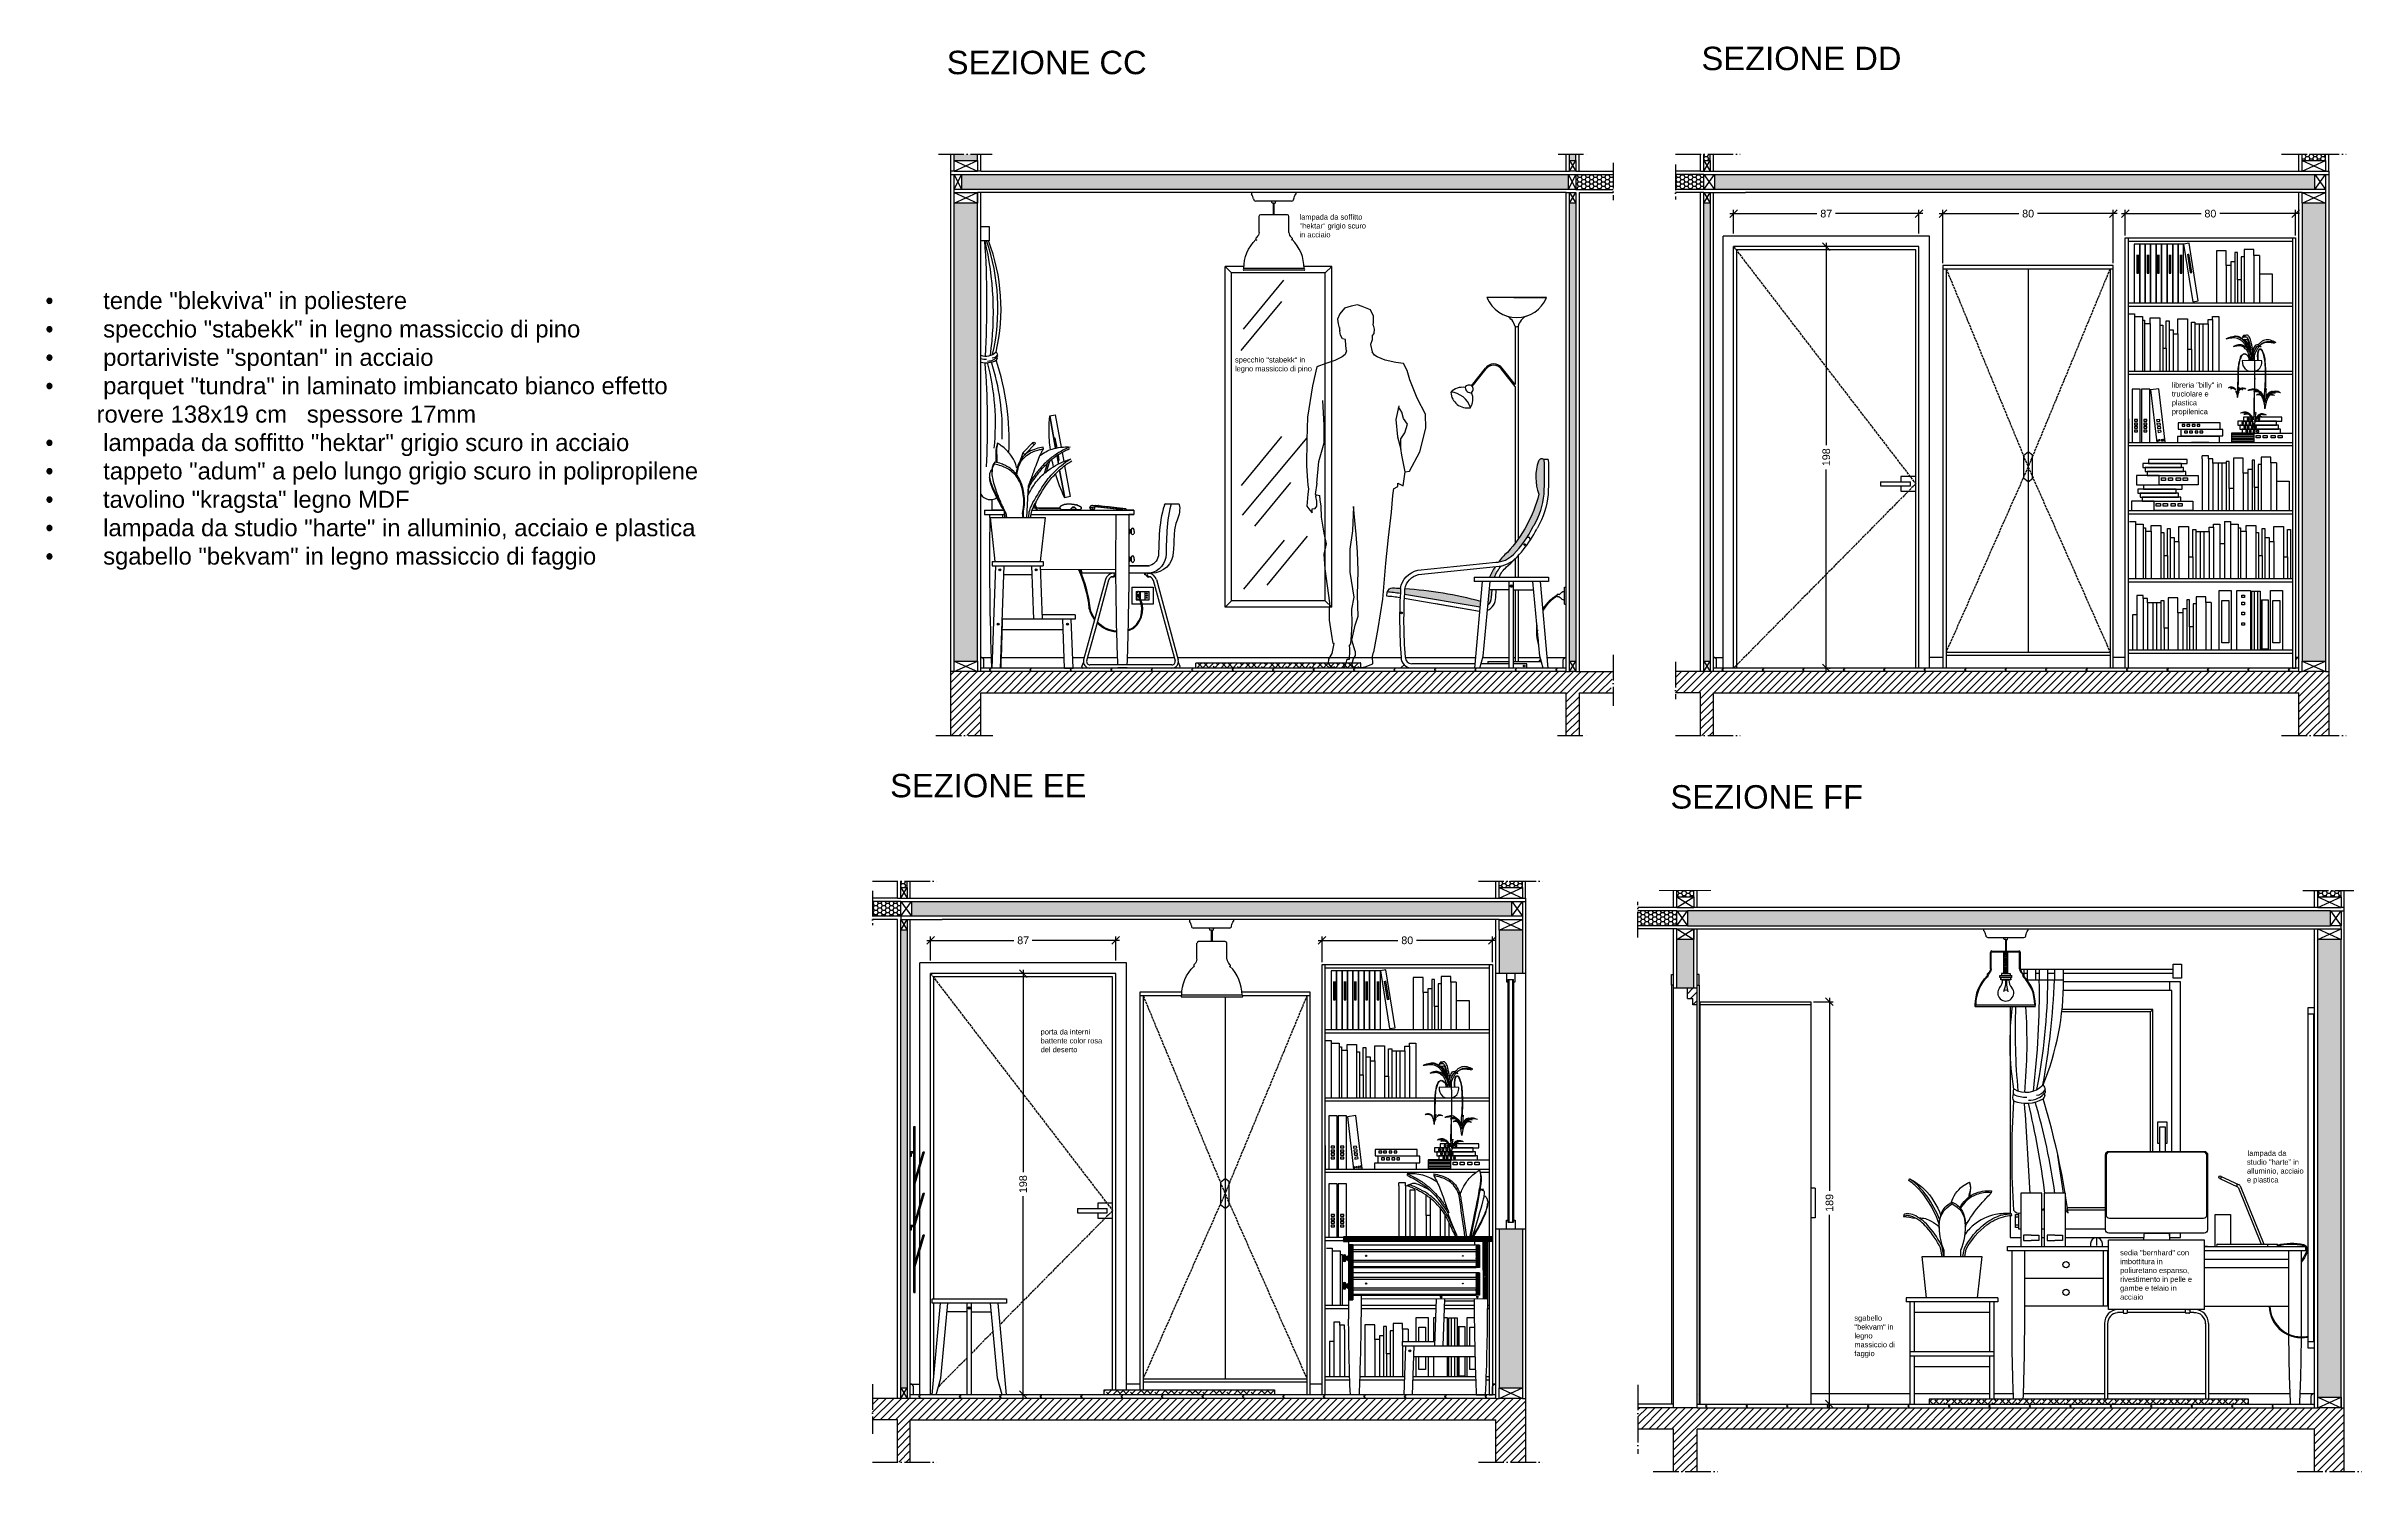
# Model space of a CAD drawing. Header units: millimetres. Extents: x 3258 to 5904, y 891 to 1994.
# Drawn here: x 3320 to 4408, y 891 to 1561 of the extents above; entities that cross this region are included whole.
import ezdxf

# ---------------------------------------------------------------- set-up
doc = ezdxf.new("R2010")
doc.units = ezdxf.units.MM
doc.header["$LTSCALE"] = 0.5
doc.linetypes.add('ACAD_ISO02W100', pattern=[15, 12, -3])
doc.linetypes.add('ACAD_ISO04W100', pattern=[30, 24, -3, 0, -3])
for name, color, linetype in [('22££arredo', 250, 'Continuous'), ('22££cont trav', 140, 'Continuous'), ('22££omino', 2, 'Continuous'), ('22££porte e finestre', 232, 'Continuous'), ('22££retini', 13, 'Continuous'), ('22££sez par', 102, 'Continuous'), ('22££sottile finestra', 5, 'Continuous'), ('22££trattaggio porte e arredi', 210, 'Continuous'), ('22££tratto punto proseguimento', 3, 'ACAD_ISO04W100')]:
    doc.layers.add(name, color=color, linetype=linetype)
for name, color, linetype, lineweight in [('AA - linee quote', 3, 'Continuous', 13), ('AA - pareti sezionate', 7, 'Continuous', 50), ('AA - struttura finestre', 1, 'Continuous', 25), ('AA- arredo', 8, 'Continuous', 18)]:
    doc.layers.add(name, color=color, linetype=linetype, lineweight=lineweight)
doc.styles.add('ARIAL', font='arial.ttf')
doc.styles.get("Standard").update_dxf_attribs({"font": 'arial.ttf'})
doc.dimstyles.new('TICK_36', dxfattribs={"dimtxt": 3.6, "dimasz": 3.6, "dimexe": 1.8, "dimexo": 1.2, "dimgap": 1.8, "dimtad": 0, "dimdec": 0, "dimzin": 0, "dimdsep": 46, "dimtxsty": 'ARIAL', "dimblk": 'OBLIQUE', "dimcen": 1.8, "dimdle": 1.8, "dimclrd": 201, "dimclre": 201, "dimclrt": 201, "dimadec": 0, "dimazin": 0, "dimtfac": 1, "dimtdec": 0, "dimtmove": 1, "dimatfit": 3, "dimldrblk": 'OPEN90', "dimfxl": 1, "dimtfill": 1, "dimtolj": 1, "dimtzin": 0, "dimarcsym": 0})
pattern_1 = [(0, (-391.8513, -339.5022), (1.857375, 1.07235595), [1.23825, -2.4765]), (120, (-391.8513, -339.5022), (-1.857375, 1.07235596), [1.23825, -2.4765]), (60, (-391.8513, -339.5022), (4e-09, 2.1447119), [-2.4765, 1.23825])]
pattern_2 = [(0, (-377.2177, -341.3323), (1.857375, 1.07235595), [1.23825, -2.4765]), (120, (-377.2177, -341.3323), (-1.857375, 1.07235596), [1.23825, -2.4765]), (60, (-377.2177, -341.3323), (4e-09, 2.1447119), [-2.4765, 1.23825])]
pattern_3 = [(0, (2.6562, 376.878), (1.857375, 1.07235595), [1.23825, -2.4765]), (120, (2.6562, 376.878), (-1.857375, 1.07235596), [1.23825, -2.4765]), (60, (2.6562, 376.878), (4e-09, 2.1447119), [-2.4765, 1.23825])]
pattern_4 = [(0, (37.0571, 0), (1.857375, 1.07235595), [1.23825, -2.4765]), (120, (37.0571, 0), (-1.857375, 1.07235596), [1.23825, -2.4765]), (60, (37.0571, 0), (4e-09, 2.1447119), [-2.4765, 1.23825])]
pattern_5 = [(0, (-14.6336, 1.8301), (1.857375, 1.07235595), [1.23825, -2.4765]), (120, (-14.6336, 1.8301), (-1.857375, 1.07235596), [1.23825, -2.4765]), (60, (-14.6336, 1.8301), (4e-09, 2.1447119), [-2.4765, 1.23825])]
pattern_6 = [(0, (20.4612, 0), (1.857375, 1.07235595), [1.23825, -2.4765]), (120, (20.4612, 0), (-1.857375, 1.07235596), [1.23825, -2.4765]), (60, (20.4612, 0), (4e-09, 2.1447119), [-2.4765, 1.23825])]

msp = doc.modelspace()

# ---------------------------------------------------------------- texts
at = {"layer": '22££sez par', "char_height": 2.5, "attachment_point": 1}
for s, width, heights, insert in [('{\\C0;lampada da soffitto "hektar" grigio scuro in acciaio}', 31.706, [26.1], (3908.8, 1481.7)), ('\\pi-7.5,l7.5,t7.5;{\\f@Arial Unicode MS|b0|i0|c0|p34;\\C0;        lampada da studio "harte" in alluminio, acciaio e plastica}', 34.188, [21.1], (4346.3, 1042)), ('{\\C0;sedia "bernhard" con imbottitura in poliuretano espanso, rivestimento in pelle e gambe e telaio in acciaio}', 37.458, [25.7], (4294.2, 995.3))]:
    msp.add_mtext_dynamic_manual_height_columns(s, width=width, gutter_width=12.5, heights=heights, dxfattribs=dict(at, insert=insert))
at = {"layer": '22££sez par', "char_height": 2.5, "attachment_point": 1, "style": 'ARIAL'}
for s, width, heights, insert in [('{\\C0;specchio "stabekk" in legno massiccio di pino}', 36.634, [13.2], (3878.5, 1414.6)), ('{\\C0;libreria "billy" in truciolare e plastica propilenica}', 26.267, [17.1], (4318.5, 1402.8)), ('{\\f@Arial Unicode MS|b0|i0|c0|p34;\\C0;sgabello "bekvam" in legno massiccio di faggio}', 24.547, [17.6], (4169.4, 964.6))]:
    msp.add_mtext_dynamic_manual_height_columns(s, width=width, gutter_width=12.5, heights=heights, dxfattribs=dict(at, insert=insert))
at = {"layer": 'AA - pareti sezionate', "char_height": 11, "attachment_point": 1, "style": 'ARIAL'}
for s, insert in [('SEZIONE CC', (3743.1, 1558.5)), ('SEZIONE DD', (4097.6, 1560.4)), ('SEZIONE EE', (3716.5, 1218.9)), ('SEZIONE FF', (4083, 1213.6, 0))]:
    msp.add_mtext_dynamic_manual_height_columns(s, width=173.594, gutter_width=12.5, heights=[0], dxfattribs=dict(at, insert=insert))
at = {"layer": 'AA - pareti sezionate', "insert": (3319.8, 1445.2), "char_height": 8, "width": 323.268, "attachment_point": 1}
msp.add_mtext('\\pi-24,l24,t24;{\\fSymbol|b0|i0|c2|p18;·^I} tende "blekviva" in poliestere\\P{\\fSymbol|b0|i0|c2|p18;·^I} specchio "stabekk" in legno massiccio di pino\\P{\\fSymbol|b0|i0|c2|p18;·^I} portariviste "spontan" in acciaio\\P{\\fSymbol|b0|i0|c2|p18;·^I} parquet "tundra" in laminato imbiancato bianco effetto rovere 138x19 cm   spessore 17mm\\P{\\fSymbol|b0|i0|c2|p18;·^I} lampada da soffitto "hektar" grigio scuro in acciaio\\P{\\fSymbol|b0|i0|c2|p18;·^I} tappeto "adum" a pelo lungo grigio scuro in polipropilene{\\fTimes New Roman|b0|i0|c0|p18;\\P\\fSymbol|b0|i0|c2|p18;·^I\\fTimes New Roman|b0|i0|c0|p18; \\f@Arial Unicode MS|b0|i0|c0|p34;tavolino "kragsta" legno MDF\\P\\fSymbol|b0|i0|c2|p18;·^I\\f@Arial Unicode MS|b0|i0|c0|p34; lampada da studio "harte" in alluminio, acciaio e plastica\\P\\fSymbol|b0|i0|c2|p18;·^I\\f@Arial Unicode MS|b0|i0|c0|p34; sgabello "bekvam" in legno massiccio di faggio}', dxfattribs=at)
at = {"layer": 'AA - struttura finestre', "insert": (3787.2, 1099), "char_height": 2.5, "attachment_point": 1}
msp.add_mtext_dynamic_manual_height_columns('{\\C0;porta da interni battente color rosa del deserto}', width=31.987, gutter_width=12.5, heights=[20.8], dxfattribs=at)

# ---------------------------------------------------------------- blocks, each defined once
blk = doc.blocks.new('_Oblique')
at = {"color": 0, "linetype": 'ByBlock', "lineweight": -2}
blk.add_line((-0.5, -0.5), (0.5, 0.5), dxfattribs=at)
blk = doc.blocks.new('*D34')
at = {"layer": 'AA - struttura finestre', "color": 201, "lineweight": -2, "transparency": 16777216}
for p, q in [((3735.5, 1131.3), (3735.5, 1142.5)), ((3822.5, 1131.3), (3822.5, 1142.5)), ((3733.7, 1140.7), (3774.6, 1140.7)), ((3824.3, 1140.7), (3783.3, 1140.7))]:
    blk.add_line(p, q, dxfattribs=at)
at = {"layer": 'AA - struttura finestre', "color": 201, "lineweight": -2, "transparency": 16777216, "xscale": 3.6, "yscale": 3.6, "zscale": 3.6, "rotation": 180}
blk.add_blockref('_Oblique', (3735.5, 1140.7), dxfattribs=at)
at = {"layer": 'AA - struttura finestre', "color": 201, "lineweight": -2, "transparency": 16777216, "xscale": 3.6, "yscale": 3.6, "zscale": 3.6}
blk.add_blockref('_Oblique', (3822.5, 1140.7), dxfattribs=at)
at = {"layer": 'AA - struttura finestre', "color": 201, "transparency": 16777216, "insert": (3779, 1140.7), "char_height": 3.6, "attachment_point": 5, "style": 'ARIAL', "bg_fill": 3, "box_fill_scale": 1.1, "bg_fill_color": 256, "bg_fill_true_color": 13158600, "bg_fill_transparency": 0}
blk.add_mtext('\\A1;87', dxfattribs=at)
blk = doc.blocks.new('_Open90')
at = {"color": 0, "linetype": 'ByBlock', "lineweight": -2}
for p, q in [((0, 0), (-1, 0)), ((-0.5, 0.5), (0, 0)), ((0, 0), (-0.5, -0.5))]:
    blk.add_line(p, q, dxfattribs=at)
blk = doc.blocks.new('*D35')
at = {"layer": '22££arredo', "color": 201, "lineweight": -2, "transparency": 16777216}
for p, q in [((3777.8, 1125.1), (3777.2, 1125.1)), ((3779, 1126.9), (3779, 1031.8)), ((3779, 925.5), (3779, 1020.6)), ((3780.2, 927.3), (3780.8, 927.3))]:
    blk.add_line(p, q, dxfattribs=at)
at = {"layer": '22££arredo', "color": 201, "lineweight": -2, "transparency": 16777216, "xscale": 3.6, "yscale": 3.6, "zscale": 3.6}
for p, rotation in [((3779, 1125.1), 90), ((3779, 927.3), 270)]:
    blk.add_blockref('_Oblique', p, dxfattribs=dict(at, rotation=rotation))
at = {"layer": '22££arredo', "color": 201, "transparency": 16777216, "insert": (3779, 1026.2), "char_height": 3.6, "attachment_point": 5, "rotation": 90, "style": 'ARIAL', "bg_fill": 3, "box_fill_scale": 1.1, "bg_fill_color": 256, "bg_fill_true_color": 13158600, "bg_fill_transparency": 0}
blk.add_mtext('\\A1;198', dxfattribs=at)
blk = doc.blocks.new('*D36')
at = {"layer": 'AA - struttura finestre', "color": 201, "lineweight": -2, "transparency": 16777216}
for p, q in [((3919.4, 1130.5), (3919.4, 1142.5)), ((3999.4, 1130.5), (3999.4, 1142.5)), ((3917.6, 1140.7), (3955, 1140.7)), ((4001.2, 1140.7), (3963.8, 1140.7))]:
    blk.add_line(p, q, dxfattribs=at)
at = {"layer": 'AA - struttura finestre', "color": 201, "lineweight": -2, "transparency": 16777216, "xscale": 3.6, "yscale": 3.6, "zscale": 3.6, "rotation": 180}
blk.add_blockref('_Oblique', (3919.4, 1140.7), dxfattribs=at)
at = {"layer": 'AA - struttura finestre', "color": 201, "lineweight": -2, "transparency": 16777216, "xscale": 3.6, "yscale": 3.6, "zscale": 3.6}
blk.add_blockref('_Oblique', (3999.4, 1140.7), dxfattribs=at)
at = {"layer": 'AA - struttura finestre', "color": 201, "transparency": 16777216, "insert": (3959.4, 1140.7), "char_height": 3.6, "attachment_point": 5, "style": 'ARIAL', "bg_fill": 3, "box_fill_scale": 1.1, "bg_fill_color": 256, "bg_fill_true_color": 13158600, "bg_fill_transparency": 0}
blk.add_mtext('\\A1;80', dxfattribs=at)
blk = doc.blocks.new('*D37')
at = {"layer": 'AA - struttura finestre', "color": 201, "lineweight": -2, "transparency": 16777216}
for p, q in [((4150.2, 1111.9), (4159.5, 1111.9)), ((4157.7, 1113.7), (4157.7, 1023)), ((4157.7, 921.1), (4157.7, 1011.8)), ((4149.2, 922.9), (4159.5, 922.9))]:
    blk.add_line(p, q, dxfattribs=at)
at = {"layer": 'AA - struttura finestre', "color": 201, "lineweight": -2, "transparency": 16777216, "xscale": 3.6, "yscale": 3.6, "zscale": 3.6}
for p, rotation in [((4157.7, 1111.9), 90), ((4157.7, 922.9), 270)]:
    blk.add_blockref('_Oblique', p, dxfattribs=dict(at, rotation=rotation))
at = {"layer": 'AA - struttura finestre', "color": 201, "transparency": 16777216, "insert": (4157.7, 1017.4), "char_height": 3.6, "attachment_point": 5, "rotation": 90, "style": 'ARIAL', "bg_fill": 3, "box_fill_scale": 1.1, "bg_fill_color": 256, "bg_fill_true_color": 13158600, "bg_fill_transparency": 0}
blk.add_mtext('\\A1;189', dxfattribs=at)
blk = doc.blocks.new('*D22')
at = {"layer": 'AA - struttura finestre', "color": 201, "lineweight": -2, "transparency": 16777216}
for p, q in [((4110.9, 1482), (4151.8, 1482)), ((4112.7, 1472.7), (4112.7, 1483.8)), ((4201.5, 1482), (4160.6, 1482)), ((4199.7, 1472.7), (4199.7, 1483.8))]:
    blk.add_line(p, q, dxfattribs=at)
at = {"layer": 'AA - struttura finestre', "color": 201, "lineweight": -2, "transparency": 16777216, "xscale": 3.6, "yscale": 3.6, "zscale": 3.6, "rotation": 180}
blk.add_blockref('_Oblique', (4112.7, 1482), dxfattribs=at)
at = {"layer": 'AA - struttura finestre', "color": 201, "lineweight": -2, "transparency": 16777216, "xscale": 3.6, "yscale": 3.6, "zscale": 3.6}
blk.add_blockref('_Oblique', (4199.7, 1482), dxfattribs=at)
at = {"layer": 'AA - struttura finestre', "color": 201, "transparency": 16777216, "insert": (4156.2, 1482), "char_height": 3.6, "attachment_point": 5, "style": 'ARIAL', "bg_fill": 3, "box_fill_scale": 1.1, "bg_fill_color": 256, "bg_fill_true_color": 13158600, "bg_fill_transparency": 0}
blk.add_mtext('\\A1;87', dxfattribs=at)
blk = doc.blocks.new('*D23')
at = {"layer": '22££arredo', "color": 201, "lineweight": -2, "transparency": 16777216}
for p, q in [((4156.2, 1468.3), (4156.2, 1373.2)), ((4155, 1466.5), (4154.4, 1466.5)), ((4156.2, 1266.8), (4156.2, 1361.9)), ((4157.4, 1268.6), (4158, 1268.6))]:
    blk.add_line(p, q, dxfattribs=at)
at = {"layer": '22££arredo', "color": 201, "lineweight": -2, "transparency": 16777216, "xscale": 3.6, "yscale": 3.6, "zscale": 3.6}
for p, rotation in [((4156.2, 1466.5), 90), ((4156.2, 1268.6), 270)]:
    blk.add_blockref('_Oblique', p, dxfattribs=dict(at, rotation=rotation))
at = {"layer": '22££arredo', "color": 201, "transparency": 16777216, "insert": (4156.2, 1367.6), "char_height": 3.6, "attachment_point": 5, "rotation": 90, "style": 'ARIAL', "bg_fill": 3, "box_fill_scale": 1.1, "bg_fill_color": 256, "bg_fill_true_color": 13158600, "bg_fill_transparency": 0}
blk.add_mtext('\\A1;198', dxfattribs=at)
blk = doc.blocks.new('*D24')
at = {"layer": 'AA - struttura finestre', "color": 201, "lineweight": -2, "transparency": 16777216}
for p, q in [((4209.2, 1482), (4246.6, 1482)), ((4211, 1458.8), (4211, 1483.8)), ((4292.8, 1482), (4255.4, 1482)), ((4291, 1458.8), (4291, 1483.8))]:
    blk.add_line(p, q, dxfattribs=at)
at = {"layer": 'AA - struttura finestre', "color": 201, "lineweight": -2, "transparency": 16777216, "xscale": 3.6, "yscale": 3.6, "zscale": 3.6, "rotation": 180}
blk.add_blockref('_Oblique', (4211, 1482), dxfattribs=at)
at = {"layer": 'AA - struttura finestre', "color": 201, "lineweight": -2, "transparency": 16777216, "xscale": 3.6, "yscale": 3.6, "zscale": 3.6}
blk.add_blockref('_Oblique', (4291, 1482), dxfattribs=at)
at = {"layer": 'AA - struttura finestre', "color": 201, "transparency": 16777216, "insert": (4251, 1482), "char_height": 3.6, "attachment_point": 5, "style": 'ARIAL', "bg_fill": 3, "box_fill_scale": 1.1, "bg_fill_color": 256, "bg_fill_true_color": 13158600, "bg_fill_transparency": 0}
blk.add_mtext('\\A1;80', dxfattribs=at)
blk = doc.blocks.new('*D25')
at = {"layer": 'AA - struttura finestre', "color": 201, "lineweight": -2, "transparency": 16777216}
for p, q in [((4294.8, 1482), (4332.2, 1482)), ((4296.6, 1471.8), (4296.6, 1483.8)), ((4378.4, 1482), (4341, 1482)), ((4376.6, 1471.8), (4376.6, 1483.8))]:
    blk.add_line(p, q, dxfattribs=at)
at = {"layer": 'AA - struttura finestre', "color": 201, "lineweight": -2, "transparency": 16777216, "xscale": 3.6, "yscale": 3.6, "zscale": 3.6, "rotation": 180}
blk.add_blockref('_Oblique', (4296.6, 1482), dxfattribs=at)
at = {"layer": 'AA - struttura finestre', "color": 201, "lineweight": -2, "transparency": 16777216, "xscale": 3.6, "yscale": 3.6, "zscale": 3.6}
blk.add_blockref('_Oblique', (4376.6, 1482), dxfattribs=at)
at = {"layer": 'AA - struttura finestre', "color": 201, "transparency": 16777216, "insert": (4336.6, 1482), "char_height": 3.6, "attachment_point": 5, "style": 'ARIAL', "bg_fill": 3, "box_fill_scale": 1.1, "bg_fill_color": 256, "bg_fill_true_color": 13158600, "bg_fill_transparency": 0}
blk.add_mtext('\\A1;80', dxfattribs=at)
blk = doc.blocks.new('*D41')
at = {"layer": '22££arredo', "color": 201, "lineweight": -2, "transparency": 16777216}
for p, q in [((4156.2, 1468.3), (4156.2, 1373.2)), ((4155, 1466.5), (4154.4, 1466.5)), ((4156.2, 1266.8), (4156.2, 1361.9)), ((4157.4, 1268.6), (4158, 1268.6))]:
    blk.add_line(p, q, dxfattribs=at)
at = {"layer": '22££arredo', "color": 201, "lineweight": -2, "transparency": 16777216, "xscale": 3.6, "yscale": 3.6, "zscale": 3.6}
for p, rotation in [((4156.2, 1466.5), 90), ((4156.2, 1268.6), 270)]:
    blk.add_blockref('_Oblique', p, dxfattribs=dict(at, rotation=rotation))
at = {"layer": '22££arredo', "color": 201, "transparency": 16777216, "insert": (4156.2, 1367.6), "char_height": 3.6, "attachment_point": 5, "rotation": 90, "style": 'ARIAL', "bg_fill": 3, "box_fill_scale": 1.1, "bg_fill_color": 256, "bg_fill_true_color": 13158600, "bg_fill_transparency": 0}
blk.add_mtext('\\A1;198', dxfattribs=at)

# ---------------------------------------------------------------- hatches: boundary and pattern name
at = {"layer": '22££arredo'}
h = msp.add_hatch(dxfattribs=at)
h.set_pattern_fill('ANSI31', color=256, scale=5.873391, angle=675, style=0)
h.set_pattern_definition([(360, (-3828.633, -1922.78666), (4e-16, 0.73417386), [])])
h.paths.add_polyline_path([(4357.1, 1374.6), (4357.1, 1378.9), (4346.5, 1378.9), (4346.5, 1374.6)])
h = msp.add_hatch(color=256, dxfattribs=at)
h.dxf.hatch_style = 1
h.paths.add_polyline_path([(4021, 1365.8, -0.502347), (4023.6, 1366.5, -0.025689), (4023.5, 1350.3, -0.112629), (4018.8, 1335.5, 0.015686), (4018.4, 1334.8, -0.073418), (4009.3, 1322, -0.170002), (4002.2, 1318.4, -0.046527), (4006.4, 1322.9, 0.124606), (4021.2, 1350.2, -0.170386)])
h = msp.add_hatch(color=256, dxfattribs=at)
h.dxf.hatch_style = 1
h.paths.add_polyline_path([(3952.4, 1306.1, -0.005059), (3956.2, 1305.9, 0.002643), (3956.1, 1303.6, 0.031727), (3949.9, 1304.3, -0.376313)])
edge = h.paths.add_edge_path()
edge.add_line((3993.7, 1297.2), (3993.9, 1299.9))
edge.add_arc((3945.2, 1115.8), 190.4, 75.1778, 86.0838)
edge.add_arc((3966.5, 1304.3), 8.47, 169.7267, 170.4845)
edge.add_arc((4187.1, 1291.4), 229.4, 176.4187, 177.0359)
edge.add_line((3958.1, 1303.2), (3971.7, 1300.9))
edge.add_arc((3706.8, -322.5), 1644.8, 79.9547, 80.7297, ccw=False)
edge = h.paths.add_edge_path()
edge.add_line((3998.1, 1311.3), (4000.4, 1311.3))
edge.add_arc((4016.5, 1305), 17.3, 138.0254, 158.604, ccw=False)
edge.add_arc((4000.7, 1330.3), 14, -87.8782, -77.8108, ccw=False)
edge.add_line((4001.2, 1316.3), (4000.7, 1316.2))
edge.add_arc((4028.4, 1298.5), 32.9, 147.2845, 156.9676)
edge = h.paths.add_edge_path()
edge.add_line((3999.2, 1305.3), (3997.9, 1305.3))
edge.add_line((3997.9, 1305.3), (3997.3, 1298.1))
edge.add_arc((3994.4, 1301.7), 4.57, -51.9172, 1.0178)
edge.add_line((3999, 1301.7), (3999.2, 1305.3))
h = msp.add_hatch(dxfattribs=at)
h.set_pattern_fill('ANSI31', color=256, scale=5.873391, angle=675, style=0)
h.set_pattern_definition([(360, (-4205.85065, -2264.1189), (4e-16, 0.73417386), [])])
h.paths.add_polyline_path([(3979.9, 1033.3), (3979.9, 1037.6), (3969.2, 1037.6), (3969.2, 1033.3)])
h = msp.add_hatch(dxfattribs=at)
h.set_pattern_fill('ANSI31', color=256, scale=0.15)
h.paths.add_polyline_path([(3999.4, 1001.4), (3990.4, 1001.4), (3929.4, 1001.4), (3929.4, 999.3), (3990, 999.3), (3999.4, 999.3)])
h.paths.add_polyline_path([(3933.8, 997.9), (3931.8, 997.9), (3931.8, 984.9), (3933.8, 984.9), (3933.8, 987.3), (3933.5, 987.3), (3933.5, 987.6), (3933.8, 987.6)])
h.paths.add_polyline_path([(3933.8, 984.9), (3931.8, 984.9), (3931.8, 971.9), (3933.8, 971.9), (3933.8, 974.3), (3933.5, 974.3), (3933.5, 974.6), (3933.8, 974.6)])
h.paths.add_polyline_path([(3931.8, 992.2, 0.414214), (3931.6, 992.4, 0.466427), (3931.3, 992.3, -0.221516), (3931.2, 992.2, -0.122559), (3930.7, 992.1), (3930.6, 992.1), (3930.6, 992.4, 0.866667), (3929.3, 992.4), (3929.3, 991.4), (3929.3, 990.5, 0.866667), (3930.6, 990.5), (3930.6, 990.8), (3930.7, 990.8, -0.155147), (3931.3, 990.6, 0.414213), (3931.5, 990.4, 0.629016), (3931.8, 990.6)])
h.paths.add_polyline_path([(3931.8, 979.2, 0.414214), (3931.6, 979.4, 0.466427), (3931.3, 979.3, -0.221516), (3931.2, 979.2, -0.122559), (3930.7, 979.1), (3930.6, 979.1), (3930.6, 979.4, 0.866667), (3929.3, 979.4), (3929.3, 978.4), (3929.3, 977.5, 0.866667), (3930.6, 977.5), (3930.6, 977.8), (3930.7, 977.8, -0.155147), (3931.3, 977.6, 0.414213), (3931.5, 977.4, 0.629016), (3931.8, 977.6)])
h.paths.add_polyline_path([(3997.2, 999.3), (3995, 999.3), (3995.2, 972.2), (3997.2, 972.2)])
h = msp.add_hatch(dxfattribs=at)
h.set_pattern_fill('ANSI31', color=256, scale=0.084, angle=184)
h.set_pattern_definition([(229, (3415.4812, 1134.91973), (0.20128105, -0.17497094), [])])
h.paths.add_polyline_path([(3991.8, 997.5), (3993.4, 997.5), (3993.4, 987), (3991.8, 987)])
h = msp.add_hatch(dxfattribs=at)
h.set_pattern_fill('ANSI31', color=256, scale=0.084, angle=184)
h.set_pattern_definition([(229, (3415.4812, 1121.91973), (0.20128105, -0.17497094), [])])
h.paths.add_polyline_path([(3991.8, 984.5), (3993.4, 984.5), (3993.4, 974), (3991.8, 974)])
at = {"layer": '22££porte e finestre', "transparency": 33554687}
h = msp.add_hatch(dxfattribs=at)
h.set_pattern_fill('ANSI31', color=256, scale=0.8)
h.set_pattern_definition([(45, (3483.339, 1377.2291), (-1.796051, 1.796051), [])])
h.paths.add_polyline_path([(4095.5, 1113.4), (4095.5, 1118.2), (4091, 1118.2), (4091, 1113.4)])
at = {"layer": '22££porte e finestre', "ltscale": 0.45, "transparency": 33554687}
h = msp.add_hatch(dxfattribs=at)
h.set_pattern_fill('ANSI31', color=256, scale=0.8)
h.set_pattern_definition([(45, (3483.7522, 1377.2291), (-1.796051, 1.796051), [])])
h.paths.add_polyline_path([(4095.5, 1113.4), (4093.5, 1113.4), (4093.5, 1110.4), (4095.5, 1110.4)])
at = {"layer": '22££retini'}
h = msp.add_hatch(dxfattribs=at)
h.set_pattern_fill('HONEY', color=256, scale=0.39)
h.set_pattern_definition(pattern_6)
h.paths.add_polyline_path([(3746.6, 1509.9), (3746.6, 1506.9), (3757.6, 1506.9), (3757.6, 1506.9), (3757.6, 1509.9)])
h.paths.add_polyline_path([(4035.6, 1506.9), (4038.6, 1506.9), (4038.6, 1509.9), (4035.6, 1509.9)])
h = msp.add_hatch(dxfattribs=at)
h.set_pattern_fill('HONEY', color=256, scale=0.39)
h.paths.add_polyline_path([(4101.7, 1509.9), (4098.7, 1509.9), (4098.7, 1506.9), (4101.7, 1506.9)])
h = msp.add_hatch(dxfattribs=at)
h.set_pattern_fill('HONEY', color=256, scale=0.39)
h.paths.add_polyline_path([(4390.7, 1509.9), (4379.7, 1509.9), (4379.7, 1506.9), (4390.7, 1506.9)])
h = msp.add_hatch(dxfattribs=at)
h.set_pattern_fill('HONEY', color=256, scale=0.39)
h.set_pattern_definition(pattern_4)
h.paths.add_polyline_path([(3746.6, 1271.9), (3757.6, 1271.9), (3757.6, 1486.9), (3746.6, 1486.9), (3746.6, 1486.9)])
h.paths.add_polyline_path([(3750.1, 1500.4), (3750.1, 1493.4), (3759.1, 1493.4), (4035.1, 1493.4), (4035.1, 1500.4)])
h = msp.add_hatch(dxfattribs=at)
h.set_pattern_fill('HONEY', color=256, scale=0.39)
h.set_pattern_definition(pattern_6)
h.paths.add_polyline_path([(4056.1, 1493.4), (4056.1, 1500.4), (4038.6, 1500.4), (4038.6, 1493.4)])
h = msp.add_hatch(dxfattribs=at)
h.set_pattern_fill('HONEY', color=256, scale=0.39)
h.paths.add_polyline_path([(4098.7, 1500.4), (4085.4, 1500.4), (4085.4, 1493.4), (4098.7, 1493.4)])
h = msp.add_hatch(dxfattribs=at)
h.set_pattern_fill('HONEY', color=256, scale=0.39)
h.set_pattern_definition(pattern_5)
h.paths.add_polyline_path([(4101.7, 1486.9), (4098.7, 1486.9), (4098.7, 1271.9), (4101.7, 1271.9)])
h.paths.add_polyline_path([(4385.7, 1493.4), (4385.7, 1500.4), (4103.7, 1500.4), (4103.7, 1493.4)])
h = msp.add_hatch(dxfattribs=at)
h.set_pattern_fill('HONEY', color=256, scale=0.39)
h.set_pattern_definition(pattern_4)
h.paths.add_polyline_path([(4038.6, 1486.9), (4035.6, 1486.9), (4035.6, 1271.9), (4038.6, 1271.9)])
h = msp.add_hatch(dxfattribs=at)
h.set_pattern_fill('HONEY', color=256, scale=0.39)
h.set_pattern_definition(pattern_5)
h.paths.add_polyline_path([(4379.7, 1346.6), (4390.7, 1346.6), (4390.7, 1486.9), (4379.7, 1486.9)])
h.paths.add_polyline_path([(4390.7, 1346.6), (4379.7, 1346.6), (4379.7, 1271.9), (4390.7, 1271.9)])
h = msp.add_hatch(dxfattribs=at)
h.set_pattern_fill('ANSI31', color=256, scale=0.8)
h.set_pattern_definition([(45, (37.057, 0), (-1.7960512, 1.7960512), [])])
h.paths.add_polyline_path([(4040.1, 1256.9), (4054.8, 1256.9), (4056.1, 1266.9), (4035.6, 1266.9), (4035.6, 1266.9), (4035.6, 1266.9), (4034.1, 1266.9), (3745.1, 1266.9), (3745.1, 1236.9), (3759.1, 1236.9), (3759.1, 1256.9), (4034.1, 1256.9), (4034.1, 1236.9), (4040.1, 1236.9)])
h = msp.add_hatch(dxfattribs=at)
h.set_pattern_fill('ANSI31', color=256, scale=0.8)
h.set_pattern_definition([(45, (-14.6336, 1.83), (-1.7960512, 1.7960512), [])])
h.paths.add_polyline_path([(4097.2, 1256.9), (4097.2, 1236.9), (4103.2, 1236.9), (4103.2, 1256.9), (4378.2, 1256.9), (4378.2, 1236.9), (4392.2, 1236.9), (4392.2, 1256.9), (4392.2, 1266.9), (4085.4, 1266.9), (4085.4, 1256.9)])
h = msp.add_hatch(dxfattribs=at)
h.set_pattern_fill('HONEY', color=256, scale=0.39)
h.set_pattern_definition(pattern_2)
h.paths.add_polyline_path([(3724.5, 1168.5), (3721.5, 1168.5), (3721.5, 1165.5), (3724.5, 1165.5)])
h = msp.add_hatch(dxfattribs=at)
h.set_pattern_fill('HONEY', color=256, scale=0.39)
h.set_pattern_definition(pattern_2)
h.paths.add_polyline_path([(4013.5, 1168.5), (4002.5, 1168.5), (4002.5, 1165.5), (4013.5, 1165.5)])
h = msp.add_hatch(dxfattribs=at)
h.set_pattern_fill('HONEY', color=256, scale=0.39)
h.set_pattern_definition(pattern_3)
h.paths.add_polyline_path([(4094, 1164.1), (4086, 1164.1), (4086, 1161.1), (4094, 1161.1)])
h = msp.add_hatch(dxfattribs=at)
h.set_pattern_fill('HONEY', color=256, scale=0.39)
h.set_pattern_definition(pattern_3)
h.paths.add_polyline_path([(4398, 1164.1), (4387, 1164.1), (4387, 1161.1), (4398, 1161.1)])
h = msp.add_hatch(dxfattribs=at)
h.set_pattern_fill('HONEY', color=256, scale=0.39)
h.paths.add_polyline_path([(3721.5, 1159), (3720, 1159), (3708.2, 1159), (3708.2, 1152), (3721.5, 1152)])
h = msp.add_hatch(dxfattribs=at)
h.set_pattern_fill('HONEY', color=256, scale=0.39)
h.set_pattern_definition(pattern_1)
h.paths.add_polyline_path([(3724.5, 1145.5), (3721.5, 1145.5), (3721.5, 930.6), (3724.5, 930.6)])
h.paths.add_polyline_path([(4008.5, 1152), (4008.5, 1159), (3726.5, 1159), (3726.5, 1152)])
h = msp.add_hatch(dxfattribs=at)
h.set_pattern_fill('HONEY', color=256, scale=0.39)
h.paths.add_polyline_path([(4086, 1147.6), (4086, 1154.6), (4086, 1154.6), (4067.7, 1154.6), (4067.7, 1147.6)])
h = msp.add_hatch(dxfattribs=at)
h.set_pattern_fill('HONEY', color=256, scale=0.39)
h.set_pattern_definition([(0, (-12.676, -785.5099), (1.857375, 1.07235595), [1.23825, -2.4765]), (120, (-12.676, -785.5099), (-1.857375, 1.07235596), [1.23825, -2.4765]), (60, (-12.676, -785.5099), (4e-09, 2.1447119), [-2.4765, 1.23825])])
h.paths.add_polyline_path([(4393, 1154.6), (4091, 1154.6), (4091, 1147.6), (4385.5, 1147.6), (4393, 1147.6)])
h.paths.add_polyline_path([(4398, 1141.1), (4387, 1141.1), (4387, 926.2), (4398, 926.2)])
h.paths.add_polyline_path([(4086, 1118.2), (4094, 1118.2), (4094, 1141.1), (4086, 1141.1)])
h = msp.add_hatch(dxfattribs=at)
h.set_pattern_fill('HONEY', color=256, scale=0.39)
h.set_pattern_definition(pattern_1)
h.paths.add_polyline_path([(4013.5, 1005.3), (4002.5, 1005.3), (4002.5, 930.6), (4013.5, 930.6)])
h.paths.add_polyline_path([(4002.5, 1125.3), (4013.5, 1125.3), (4013.5, 1145.5), (4002.5, 1145.5)])
h = msp.add_hatch(dxfattribs=at)
h.set_pattern_fill('ANSI31', color=256, scale=0.8)
h.set_pattern_definition([(45, (-391.8513, -339.5022), (-1.7960512, 1.7960512), [])])
h.paths.add_polyline_path([(3708.2, 925.6), (3708.2, 915.6), (3720, 915.6), (3720, 895.6), (3726, 895.6), (3726, 915.6), (4001, 915.6), (4001, 895.6), (4015, 895.6), (4015, 915.6), (4015, 925.6)])
at = {"layer": '22££retini', "true_color": 0x000000}
h = msp.add_hatch(dxfattribs=at)
h.set_pattern_fill('ANSI38', color=18, scale=0.63)
h.paths.add_polyline_path([(3897, 929.6), (3817, 929.6), (3817, 927.3), (3897, 927.3)])
at = {"layer": '22££retini'}
h = msp.add_hatch(dxfattribs=at)
h.set_pattern_fill('ANSI31', color=256, scale=0.8)
h.set_pattern_definition([(45, (-12.676, -785.5099), (-1.7960512, 1.7960512), [])])
h.paths.add_polyline_path([(4084.5, 911.2), (4084.5, 891.2), (4095.5, 891.2), (4095.5, 911.2), (4385.5, 911.2), (4385.5, 891.2), (4399.5, 891.2), (4399.5, 921.2), (4067.7, 921.2), (4067.7, 911.2)])

# ---------------------------------------------------------------- linework, layer by layer
at = {"layer": '22££arredo'}
for p, q in [((3886.2, 1491.9), (3886.2, 1491.1)), ((3907, 1491.9), (3907, 1491.1)), ((3905.1, 1487.9), (3888.2, 1487.9)), ((3889.8, 1473.1), (3889.8, 1480.7)), ((3903.1, 1481.5), (3890.5, 1481.5)), ((3895.9, 1486.9), (3895.6, 1487.9)), ((3896.6, 1486.9), (3895.9, 1486.9)), ((3896.4, 1486.9), (3896.4, 1481.5)), ((3896.6, 1486.9), (3897.4, 1486.9)), ((3896.8, 1486.9), (3896.8, 1481.5)), ((3897.4, 1486.9), (3897.6, 1487.9)), ((3903.8, 1473.1), (3903.8, 1480.7)), ((4296.6, 1470.6), (4376.6, 1470.6)), ((4296.6, 1268.6), (4296.6, 1470.6)), ((4298.1, 1268.6), (4298.1, 1470.6)), ((4298.1, 1469.1), (4375.1, 1469.1)), ((4326.6, 1468.1), (4324, 1467.7)), ((4330.9, 1441), (4326.6, 1468.1)), ((4375.1, 1470.6), (4375.1, 1268.6)), ((4376.6, 1470.6), (4376.6, 1268.6)), ((3873.9, 1297.2), (3873.9, 1457.2)), ((3876.9, 1454.2), (3873.9, 1457.2)), ((3882.7, 1457.2), (3873.9, 1457.2)), ((3923.9, 1457.2), (3910.9, 1457.2)), ((3920.9, 1454.2), (3923.9, 1457.2)), ((3923.9, 1297.2), (3923.9, 1457.2)), ((4291, 1457.6), (4211, 1457.6)), ((4211, 1457.6), (4211, 1268.6)), ((4291, 1268.6), (4291, 1457.6)), ((4303.4, 1467.7), (4300.8, 1467.7)), ((4300.8, 1467.7), (4300.8, 1440.3)), ((4302, 1462.7), (4302, 1454)), ((4302.8, 1454), (4302.8, 1462.7)), ((4306, 1467.7), (4303.4, 1467.7)), ((4303.4, 1440.3), (4303.4, 1467.7)), ((4303.4, 1467.7), (4303.4, 1440.3)), ((4308.5, 1467.7), (4306, 1467.7)), ((4306, 1467.7), (4306, 1440.3)), ((4306, 1440.3), (4306, 1467.7)), ((4306.9, 1462.7), (4306.9, 1454)), ((4307.7, 1454), (4307.7, 1462.7)), ((4308.5, 1440.3), (4308.5, 1467.7)), ((4308.5, 1467.7), (4308.5, 1440.3)), ((4311.1, 1467.7), (4308.5, 1467.7)), ((4313.7, 1467.7), (4311.1, 1467.7)), ((4311.1, 1467.7), (4311.1, 1440.3)), ((4311.1, 1440.3), (4311.1, 1467.7)), ((4311.8, 1462.7), (4311.8, 1454)), ((4312.6, 1454), (4312.6, 1462.7)), ((4316.3, 1467.7), (4313.7, 1467.7)), ((4313.7, 1467.7), (4313.7, 1440.3)), ((4313.7, 1440.3), (4313.7, 1467.7)), ((4318.9, 1467.7), (4316.3, 1467.7)), ((4316.3, 1440.3), (4316.3, 1467.7)), ((4316.3, 1467.7), (4316.3, 1440.3)), ((4317.3, 1462.7), (4317.3, 1454)), ((4318.1, 1454), (4318.1, 1462.7)), ((4321.4, 1467.7), (4318.9, 1467.7)), ((4318.9, 1440.3), (4318.9, 1467.7)), ((4318.9, 1467.7), (4318.9, 1440.3)), ((4324, 1467.7), (4321.4, 1467.7)), ((4321.4, 1467.7), (4321.4, 1440.3)), ((4321.4, 1440.3), (4321.4, 1467.7)), ((4322.4, 1462.7), (4322.4, 1454)), ((4323.2, 1454), (4323.2, 1462.7)), ((4324, 1467.7), (4328.4, 1440.6)), ((4324, 1440.3), (4324, 1467.7)), ((4325.8, 1463), (4327.1, 1454.3)), ((4327.9, 1454.4), (4326.5, 1463.1)), ((4344, 1464.6), (4339.4, 1464.6)), ((4339.4, 1464.6), (4339.4, 1440.1)), ((4344, 1457.6), (4344, 1464.6)), ((4346.2, 1457.6), (4344, 1457.6)), ((4344, 1457.6), (4344, 1440.1)), ((4348.1, 1459.4), (4346.2, 1459.4)), ((4346.2, 1459.4), (4346.2, 1440.1)), ((4349.4, 1463.7), (4348.1, 1463.7)), ((4348.1, 1463.7), (4348.1, 1440.1)), ((4349.4, 1450.9), (4349.4, 1463.7)), ((4352.5, 1461.7), (4351.1, 1461.7)), ((4351.1, 1461.7), (4351.1, 1440.1)), ((4357, 1465.1), (4352.5, 1465.1)), ((4352.5, 1465.1), (4352.5, 1440.1)), ((4357, 1462.4), (4357, 1465.1)), ((4359.6, 1462.4), (4357, 1462.4)), ((4357, 1462.4), (4357, 1440.1)), ((4359.6, 1462.4), (4359.6, 1440.1)), ((3920.9, 1454.2), (3876.9, 1454.2)), ((3876.9, 1300.2), (3876.9, 1454.2)), ((3882.5, 1427.7), (3901.5, 1450.7)), ((3910.9, 1456.2), (3882.7, 1456.2)), ((3910.9, 1455.5), (3882.7, 1455.5)), ((3920.9, 1300.2), (3920.9, 1454.2)), ((4211, 1456.1), (4291, 1456.1)), ((4212.5, 1456.1), (4212.5, 1268.6)), ((4251, 1456.1), (4251, 1276.1)), ((4289.5, 1456.1), (4289.5, 1268.6)), ((4302, 1454), (4302.8, 1454)), ((4306.9, 1454), (4307.7, 1454)), ((4311.8, 1454), (4312.6, 1454)), ((4317.3, 1454), (4318.1, 1454)), ((4322.4, 1454), (4323.2, 1454)), ((4327.1, 1454.3), (4327.9, 1454.4)), ((4351.1, 1450.9), (4349.4, 1450.9)), ((4349.4, 1450.9), (4349.4, 1440.1)), ((4359.6, 1453.8), (4365.6, 1453.8)), ((4365.6, 1453.8), (4365.6, 1440.1)), ((3881.4, 1417.7), (3900.5, 1440.7)), ((4024.8, 1442.6), (3996.8, 1442.6)), ((4009.4, 1442.6), (4012.1, 1442.6)), ((4010.8, 1442.6), (4024.8, 1442.6)), ((4298.1, 1440.1), (4375.1, 1440.1)), ((4298.1, 1438.6), (4375.1, 1438.6)), ((4305.8, 1440.1), (4309.3, 1440.1)), ((4309.3, 1440.1), (4312.9, 1440.1)), ((4312.9, 1440.1), (4316.4, 1440.1)), ((4316.4, 1440.1), (4319.9, 1440.1)), ((4319.9, 1440.1), (4323.4, 1440.1)), ((4323.4, 1440.1), (4326.9, 1440.1)), ((4326.9, 1440.1), (4330.5, 1440.1)), ((4328.4, 1440.6), (4330.9, 1441)), ((4330.5, 1440.1), (4334, 1440.1)), ((4334, 1440.1), (4337.5, 1440.1)), ((4010, 1429), (4010, 1401.7)), ((4011.5, 1429), (4011.5, 1400.9)), ((4298.1, 1434.9), (4300.9, 1434.9)), ((4300.9, 1434.9), (4300.9, 1408.1)), ((4300.9, 1433.7), (4304.7, 1433.7)), ((4304.7, 1433.7), (4304.7, 1408.1)), ((4304.7, 1432), (4305.7, 1432)), ((4305.7, 1432), (4305.7, 1408.1)), ((4305.7, 1430.4), (4308.3, 1430.4)), ((4308.3, 1430.4), (4308.3, 1433.1)), ((4308.3, 1433.1), (4312.8, 1433.1)), ((4308.3, 1430.4), (4308.3, 1408.1)), ((4312.8, 1433.1), (4312.8, 1408.1)), ((4312.8, 1429.7), (4314.2, 1429.7)), ((4314.2, 1429.7), (4314.2, 1408.1)), ((4315.9, 1418.9), (4315.9, 1431.7)), ((4315.9, 1431.7), (4317.2, 1431.7)), ((4317.2, 1431.7), (4317.2, 1408.1)), ((4317.2, 1427.4), (4319.1, 1427.4)), ((4319.1, 1427.4), (4319.1, 1408.1)), ((4319.1, 1425.6), (4321.3, 1425.6)), ((4321.3, 1425.6), (4321.3, 1432.6)), ((4321.3, 1432.6), (4325.9, 1432.6)), ((4321.3, 1425.6), (4321.3, 1408.1)), ((4325.9, 1432.6), (4325.9, 1408.1)), ((4327.8, 1418.4), (4327.8, 1431.1)), ((4327.8, 1431.1), (4329.3, 1431.1)), ((4329.3, 1431.1), (4329.3, 1408.1)), ((4329.3, 1430.3), (4331.4, 1430.3)), ((4331.4, 1430.3), (4331.4, 1408.1)), ((4331.4, 1430.3), (4333.1, 1430.3)), ((4333.1, 1430.3), (4333.1, 1408.1)), ((4333.1, 1430.3), (4335.5, 1430.3)), ((4335.5, 1430.3), (4335.5, 1432.3)), ((4335.5, 1432.3), (4337.6, 1432.3)), ((4335.5, 1430.3), (4335.5, 1408.1)), ((4337.6, 1432.3), (4337.6, 1433.7)), ((4337.6, 1433.7), (4340.6, 1433.7)), ((4337.6, 1432.3), (4337.6, 1408.1)), ((4340.6, 1433.7), (4340.6, 1408.1)), ((4314.2, 1418.9), (4315.9, 1418.9)), ((4315.9, 1418.9), (4315.9, 1408.1)), ((4325.9, 1418.4), (4327.8, 1418.4)), ((4327.8, 1418.4), (4327.8, 1408.1)), ((4353, 1422.8), (4352.4, 1422.9)), ((4353.5, 1422.9), (4353, 1422.8)), ((3989.5, 1401.2), (3996.1, 1409.5)), ((3989.9, 1400.8), (3996.5, 1409.2)), ((4010, 1400.9), (4003.5, 1409.2)), ((4010, 1401.7), (4003.9, 1409.5)), ((4298.1, 1408.1), (4375.1, 1408.1)), ((4298.1, 1406.6), (4375.1, 1406.6)), ((4360.8, 1412.9), (4351.6, 1413)), ((4354.8, 1408.1), (4357.4, 1408.1)), ((4357.4, 1411.3), (4357.2, 1387.8)), ((4357.5, 1404.7), (4357.4, 1403.6)), ((4010, 1400.9), (4010, 1327.3)), ((4011.5, 1400.9), (4011.5, 1329.3)), ((4303.7, 1399.6), (4299.8, 1399.6)), ((4299.8, 1399.6), (4299.8, 1374.6)), ((4303.7, 1374.6), (4303.7, 1399.6)), ((4308.1, 1399.6), (4304.2, 1399.6)), ((4304.2, 1399.6), (4304.2, 1374.6)), ((4308.1, 1374.6), (4308.1, 1399.6)), ((4312.4, 1399.7), (4308.5, 1399.3)), ((4308.5, 1399.3), (4311.4, 1374.6)), ((4315.4, 1374.9), (4312.4, 1399.7)), ((4346.6, 1399.8), (4346.1, 1399.7)), ((4347.1, 1400.1), (4346.8, 1400)), ((4347.6, 1399.8), (4347.2, 1399.9)), ((4351.8, 1399.1), (4351.6, 1399.2)), ((4357.1, 1387.6), (4357.2, 1394.8)), ((4357.2, 1394.8), (4357.3, 1396.5)), ((4362.1, 1399.9), (4362.5, 1399.4)), ((4362.5, 1399.4), (4362.9, 1399.8)), ((4365.3, 1396.9), (4366.7, 1396.7)), ((4366, 1397.9), (4367.1, 1397.7)), ((4367.1, 1397.7), (4366.7, 1398)), ((4298.1, 1385.7), (4298.1, 1374.6)), ((4341.2, 1383.8), (4321.5, 1383.8)), ((4321.5, 1383.8), (4321.5, 1380.8)), ((4341.2, 1380.8), (4341.2, 1383.8)), ((4349.5, 1384.6), (4349.5, 1382.7)), ((4356.5, 1384.6), (4349.5, 1384.6)), ((4349.5, 1382.7), (4356.9, 1382.7)), ((4350.5, 1382.7), (4350.5, 1380.8)), ((4356.9, 1382.7), (4350.5, 1382.7)), ((4352.1, 1386.5), (4352.1, 1384.6)), ((4355.7, 1386.5), (4352.1, 1386.5)), ((4352.1, 1384.6), (4356.5, 1384.6)), ((4357, 1386.5), (4356.3, 1386.5)), ((4368.6, 1382.7), (4357.3, 1382.7)), ((4357.3, 1382.7), (4367.6, 1382.7)), ((4357.4, 1388.8), (4357.7, 1388.3)), ((4357.7, 1388.3), (4358, 1388.7)), ((4370.2, 1386.5), (4357.7, 1386.5)), ((4367.6, 1384.6), (4357.8, 1384.6)), ((4357.8, 1384.6), (4370.2, 1384.6)), ((4367.6, 1382.7), (4367.6, 1384.6)), ((4368.6, 1380.8), (4368.6, 1382.7)), ((4370.2, 1384.6), (4370.2, 1386.5)), ((3767, 1374.2), (3766.3, 1371.9)), ((3783.6, 1374.5), (3779.2, 1370)), ((3784.5, 1373.7), (3780.2, 1369.3)), ((3788.5, 1371.6), (3788.4, 1372.4)), ((3881.5, 1354.4), (3900.5, 1377.4)), ((3882, 1340.4), (3912.4, 1376.7)), ((4298.1, 1374.6), (4375.1, 1374.6)), ((4298.1, 1374.6), (4299.9, 1374.6)), ((4298.1, 1373.1), (4375.1, 1373.1)), ((4300.2, 1374.6), (4301.9, 1374.6)), ((4302.2, 1374.6), (4304, 1374.6)), ((4304.2, 1374.6), (4305.9, 1374.6)), ((4311.4, 1374.6), (4315.4, 1374.9)), ((4321.2, 1377.4), (4321.2, 1374.6)), ((4340.9, 1377.4), (4321.2, 1377.4)), ((4321.5, 1380.8), (4341.2, 1380.8)), ((4322.8, 1380.6), (4322.8, 1377.6)), ((4342.5, 1380.6), (4322.8, 1380.6)), ((4322.8, 1377.6), (4342.5, 1377.6)), ((4323, 1374.6), (4327.7, 1374.6)), ((4335.8, 1374.6), (4327.7, 1374.6)), ((4340.9, 1374.6), (4340.9, 1377.4)), ((4342.5, 1377.6), (4342.5, 1380.6)), ((4346.5, 1378.9), (4346.5, 1374.6)), ((4357.1, 1378.9), (4346.5, 1378.9)), ((4350.5, 1380.8), (4368.6, 1380.8)), ((4351.5, 1380.8), (4351.5, 1378.9)), ((4369.6, 1380.8), (4351.5, 1380.8)), ((4351.5, 1378.9), (4369.6, 1378.9)), ((4357.1, 1374.6), (4357.1, 1378.9)), ((4357.1, 1374.6), (4357.1, 1378.9)), ((4357.1, 1378.9), (4375.1, 1378.9)), ((4369.6, 1378.9), (4369.6, 1380.8)), ((3765.6, 1364.3), (3765.7, 1365.3)), ((3778.7, 1369.2), (3775.9, 1361.1)), ((4025.6, 1366.5), (4023.6, 1366.5)), ((4323, 1364.7), (4304.9, 1364.7)), ((4304.9, 1364.7), (4304.9, 1362.8)), ((4304.9, 1362.8), (4323, 1362.8)), ((4324, 1362.8), (4305.9, 1362.8)), ((4305.9, 1362.8), (4305.9, 1360.9)), ((4305.9, 1360.9), (4324, 1360.9)), ((4325, 1360.9), (4306.9, 1360.9)), ((4306.9, 1360.9), (4306.9, 1359)), ((4325.7, 1366.6), (4307.6, 1366.6)), ((4307.6, 1366.6), (4307.6, 1364.7)), ((4307.6, 1364.7), (4325.7, 1364.7)), ((4323, 1362.8), (4323, 1364.7)), ((4324, 1360.9), (4324, 1362.8)), ((4325, 1359), (4325, 1360.9)), ((4325.7, 1364.7), (4325.7, 1366.6)), ((4335.7, 1368.2), (4332.7, 1368.2)), ((4332.7, 1366.8), (4332.7, 1368.2)), ((4332.7, 1366.8), (4332.7, 1342.6)), ((4335.7, 1366.8), (4335.7, 1368.2)), ((4337.8, 1366.8), (4335.7, 1366.8)), ((4335.7, 1366.8), (4335.7, 1342.6)), ((4337.8, 1364.8), (4337.8, 1366.8)), ((4340.2, 1364.8), (4337.8, 1364.8)), ((4337.8, 1364.8), (4337.8, 1342.6)), ((4342, 1364.8), (4340.2, 1364.8)), ((4340.2, 1364.8), (4340.2, 1342.6)), ((4344, 1364.8), (4342, 1364.8)), ((4342, 1364.8), (4342, 1342.6)), ((4345.5, 1365.6), (4344, 1365.6)), ((4344, 1365.6), (4344, 1342.6)), ((4345.5, 1352.9), (4345.5, 1365.6)), ((4352, 1367.1), (4347.4, 1367.1)), ((4347.4, 1367.1), (4347.4, 1342.6)), ((4352, 1360.1), (4352, 1367.1)), ((4354.2, 1360.1), (4352, 1360.1)), ((4352, 1360.1), (4352, 1342.6)), ((4356.2, 1361.9), (4354.2, 1361.9)), ((4354.2, 1361.9), (4354.2, 1342.6)), ((4357.4, 1366.2), (4356.2, 1366.2)), ((4356.2, 1366.2), (4356.2, 1342.6)), ((4357.4, 1353.4), (4357.4, 1366.2)), ((4360.5, 1364.2), (4359.1, 1364.2)), ((4359.1, 1364.2), (4359.1, 1342.6)), ((4365, 1367.6), (4360.5, 1367.6)), ((4360.5, 1367.6), (4360.5, 1342.6)), ((4365, 1364.9), (4365, 1367.6)), ((4367.6, 1364.9), (4365, 1364.9)), ((4365, 1364.9), (4365, 1342.6)), ((4367.6, 1364.9), (4367.6, 1342.6)), ((3781.4, 1354.1), (3780.5, 1339.3)), ((3887.8, 1335.2), (3904.7, 1355.7)), ((4301.9, 1359), (4301.9, 1354.7)), ((4312.6, 1359), (4301.9, 1359)), ((4301.9, 1354.7), (4312.6, 1354.7)), ((4302.5, 1352.6), (4302.5, 1350.7)), ((4320.6, 1352.6), (4302.5, 1352.6)), ((4302.5, 1350.7), (4320.6, 1350.7)), ((4303.6, 1350.7), (4303.6, 1348.8)), ((4321.7, 1350.7), (4303.6, 1350.7)), ((4303.6, 1348.8), (4321.7, 1348.8)), ((4322.7, 1348.8), (4304.6, 1348.8)), ((4304.6, 1348.8), (4304.6, 1346.9)), ((4323.3, 1354.5), (4305.2, 1354.5)), ((4305.2, 1354.5), (4305.2, 1352.6)), ((4305.2, 1352.6), (4323.3, 1352.6)), ((4306.9, 1359), (4325, 1359)), ((4312.6, 1359), (4330.8, 1359)), ((4312.6, 1354.7), (4312.6, 1359)), ((4312.6, 1354.7), (4312.6, 1359)), ((4330.8, 1354.7), (4312.6, 1354.7)), ((4320.6, 1350.7), (4320.6, 1352.6)), ((4321.7, 1348.8), (4321.7, 1350.7)), ((4322.7, 1346.9), (4322.7, 1348.8)), ((4323.3, 1352.6), (4323.3, 1354.5)), ((4330.8, 1359), (4330.8, 1354.7)), ((4347.4, 1352.9), (4345.5, 1352.9)), ((4345.5, 1352.9), (4345.5, 1342.6)), ((4359.1, 1353.4), (4357.4, 1353.4)), ((4357.4, 1353.4), (4357.4, 1342.6)), ((4367.6, 1356.3), (4373.6, 1356.3)), ((4373.6, 1356.3), (4373.6, 1342.6)), ((3760.9, 1342.7, 0), (3769.9, 1342.7, 0)), ((3760.9, 1342.7, 0), (3760.9, 1340.7, 0)), ((3760.9, 1340.7, 0), (3770.3, 1340.7, 0)), ((3763.3, 1339.3, 0), (3763.3, 1340.7, 0)), ((3763.5, 1339.3), (3789.3, 1339.3)), ((3763.5, 1339.3), (3765.7, 1318.6)), ((3764.4, 1342.7), (3764.4, 1347.8)), ((3769.4, 1342.7), (3764.4, 1342.7)), ((3769.3, 1340.6, 0), (3769.3, 1339.3, 0)), ((3770.2, 1342.3), (3770.3, 1342.7)), ((3770.4, 1339.3), (3770.2, 1342.3)), ((3770.6, 1339.3), (3770.3, 1342.7)), ((3770.9, 1341.5), (3771.1, 1339.3)), ((3782.7, 1340.7, 0), (3830.9, 1340.7, 0)), ((3783.1, 1342.7, 0), (3830.9, 1342.7, 0)), ((3783.6, 1343.9), (3784.6, 1343.9)), ((3785.5, 1343.9), (3796.4, 1343.9)), ((3789.3, 1339.3), (3787, 1318.6)), ((3796.8, 1343.1, 0), (3805.9, 1343.1, 0)), ((3830.9, 1342.7, 0), (3827.2, 1342.7, 0)), ((3828.6, 1340.7, 0), (3828.6, 1304.2, 0)), ((3830.9, 1340.7, 0), (3828.6, 1340.7, 0)), ((3830.9, 1342.7, 0), (3830.9, 1340.7, 0)), ((3852, 1345.6, 0), (3846, 1345.6, 0)), ((4298.1, 1342.6), (4375.1, 1342.6)), ((4298.1, 1341.1), (4375.1, 1341.1)), ((4299.5, 1346.9), (4299.5, 1342.6)), ((4310.2, 1346.9), (4299.5, 1346.9)), ((4299.5, 1342.6), (4310.2, 1342.6)), ((4304.6, 1346.9), (4322.7, 1346.9)), ((4310.2, 1346.9), (4328.4, 1346.9)), ((4310.2, 1342.6), (4310.2, 1346.9)), ((4310.2, 1342.6), (4310.2, 1346.9)), ((4328.4, 1342.6), (4310.2, 1342.6)), ((4328.4, 1346.9), (4328.4, 1342.6)), ((3828.6, 1333.6, 0), (3828.6, 1332, 0)), ((3828.8, 1333.8, 0), (3828.9, 1333.8, 0)), ((3828.8, 1331.8, 0), (3828.8, 1333.8, 0)), ((3828.9, 1331.8, 0), (3828.8, 1331.8, 0)), ((3828.8, 1331.8, 0), (3828.9, 1331.8, 0)), ((3829.1, 1333.6, 0), (3829.1, 1332, 0)), ((3829.6, 1333.4, 0), (3829.8, 1333.4, 0)), ((3829.6, 1332.2, 0), (3829.8, 1332.2, 0)), ((3829.8, 1333.7, 0), (3829.8, 1331.8, 0)), ((3831.1, 1332.8, 0), (3831.1, 1333.7, 0)), ((3831.1, 1332.8, 0), (3831.1, 1331.8, 0)), ((3882.7, 1305.7), (3901.7, 1328.7)), ((3893.6, 1307.6), (3912.6, 1330.6)), ((4298.6, 1337.4), (4301.4, 1337.4)), ((4301.4, 1337.4), (4301.4, 1310.6)), ((4301.4, 1336.2), (4305.1, 1336.2)), ((4305.1, 1336.2), (4305.1, 1310.6)), ((4305.1, 1334.5), (4306.2, 1334.5)), ((4306.2, 1334.5), (4306.2, 1310.6)), ((4306.2, 1332.9), (4308.8, 1332.9)), ((4308.8, 1332.9), (4308.8, 1335.6)), ((4308.8, 1335.6), (4313.3, 1335.6)), ((4308.8, 1332.9), (4308.8, 1310.6)), ((4313.3, 1335.6), (4313.3, 1310.6)), ((4313.3, 1332.2), (4314.7, 1332.2)), ((4314.7, 1332.2), (4314.7, 1310.6)), ((4316.4, 1321.4), (4316.4, 1334.2)), ((4316.4, 1334.2), (4317.7, 1334.2)), ((4317.7, 1334.2), (4317.7, 1310.6)), ((4317.7, 1329.9), (4319.6, 1329.9)), ((4319.6, 1329.9), (4319.6, 1310.6)), ((4319.6, 1328.1), (4321.8, 1328.1)), ((4321.8, 1328.1), (4321.8, 1335.1)), ((4321.8, 1335.1), (4326.4, 1335.1)), ((4321.8, 1328.1), (4321.8, 1310.6)), ((4326.4, 1335.1), (4326.4, 1310.6)), ((4328.3, 1320.9), (4328.3, 1333.6)), ((4328.3, 1333.6), (4329.8, 1333.6)), ((4329.8, 1333.6), (4329.8, 1310.6)), ((4329.8, 1332.8), (4331.8, 1332.8)), ((4331.8, 1332.8), (4331.8, 1310.6)), ((4331.8, 1332.8), (4333.6, 1332.8)), ((4333.6, 1332.8), (4333.6, 1310.6)), ((4333.6, 1332.8), (4336, 1332.8)), ((4336, 1332.8), (4336, 1334.8)), ((4336, 1334.8), (4338.1, 1334.8)), ((4336, 1332.8), (4336, 1310.6)), ((4338.1, 1334.8), (4338.1, 1336.2)), ((4338.1, 1336.2), (4341.1, 1336.2)), ((4338.1, 1334.8), (4338.1, 1310.6)), ((4341.1, 1336.2), (4341.1, 1310.6)), ((4341.1, 1327.1), (4343.2, 1327.1)), ((4343.2, 1337.4), (4346, 1337.4)), ((4343.2, 1337.4), (4343.2, 1310.6)), ((4346, 1337.4), (4346, 1310.6)), ((4346, 1336.2), (4349.7, 1336.2)), ((4349.7, 1336.2), (4349.7, 1310.6)), ((4349.7, 1334.5), (4350.7, 1334.5)), ((4350.7, 1334.5), (4350.7, 1310.6)), ((4350.7, 1332.9), (4353.4, 1332.9)), ((4353.4, 1332.9), (4353.4, 1335.6)), ((4353.4, 1335.6), (4357.9, 1335.6)), ((4353.4, 1332.9), (4353.4, 1310.6)), ((4357.9, 1335.6), (4357.9, 1310.6)), ((4357.9, 1332.2), (4359.2, 1332.2)), ((4359.2, 1332.2), (4359.2, 1310.6)), ((4361, 1321.4), (4361, 1334.2)), ((4361, 1334.2), (4362.2, 1334.2)), ((4362.2, 1334.2), (4362.2, 1310.6)), ((4362.2, 1329.9), (4364.2, 1329.9)), ((4364.2, 1329.9), (4364.2, 1310.6)), ((4364.2, 1328.1), (4366.4, 1328.1)), ((4366.4, 1328.1), (4366.4, 1335.1)), ((4366.4, 1335.1), (4371, 1335.1)), ((4366.4, 1328.1), (4366.4, 1310.6)), ((4371, 1335.1), (4371, 1310.6)), ((4372.8, 1320.9), (4372.8, 1333.6)), ((4372.8, 1333.6), (4374.3, 1333.6)), ((4374.3, 1333.6), (4374.3, 1310.6)), ((3764.4, 1318.6), (3788.4, 1318.6)), ((3764.4, 1318.6), (3764.4, 1316.6)), ((3764.4, 1316.6), (3788.4, 1316.6)), ((3764.4, 1268.6), (3766.1, 1316.6)), ((3768.4, 1268.6), (3770.1, 1316.6)), ((3784, 1291.6), (3783.1, 1316.6)), ((3788, 1291.6), (3787.2, 1316.6)), ((3788.4, 1318.6), (3788.4, 1316.6)), ((3838, 1316.6, 0), (3828.6, 1316.6, 0)), ((3828.6, 1316.6, 0), (3838, 1316.6, 0)), ((3828.8, 1320.8, 0), (3828.9, 1320.8, 0)), ((3828.8, 1318.8, 0), (3828.8, 1320.8, 0)), ((3828.9, 1318.8, 0), (3828.8, 1318.8, 0)), ((3828.8, 1318.8, 0), (3828.9, 1318.8, 0)), ((3829.1, 1320.6, 0), (3829.1, 1319, 0)), ((3829.6, 1320.4, 0), (3829.8, 1320.4, 0)), ((3829.6, 1319.2, 0), (3829.8, 1319.2, 0)), ((3829.8, 1320.7, 0), (3829.8, 1318.8, 0)), ((3831.1, 1319.8, 0), (3831.1, 1320.7, 0)), ((3831.1, 1319.8, 0), (3831.1, 1318.8, 0)), ((4010, 1319.9), (4010, 1311.3)), ((4011.5, 1321.4), (4011.5, 1311.3)), ((4314.7, 1321.4), (4316.4, 1321.4)), ((4316.4, 1321.4), (4316.4, 1310.6)), ((4326.4, 1320.9), (4328.3, 1320.9)), ((4328.3, 1320.9), (4328.3, 1310.6)), ((4359.2, 1321.4), (4361, 1321.4)), ((4361, 1321.4), (4361, 1310.6)), ((4371, 1320.9), (4372.8, 1320.9)), ((4372.8, 1320.9), (4372.8, 1310.6)), ((3769.9, 1312.6), (3783.3, 1312.6)), ((3787.2, 1314.9, 0), (3822.4, 1315, 0)), ((3822.4, 1313.1, 0), (3806.6, 1313.1, 0)), ((3817.6, 1310.2, 0), (3812.5, 1291.3, 0)), ((3819.1, 1309.8, 0), (3813.7, 1289.9, 0)), ((3819.8, 1313.1, 0), (3819.8, 1312.8, 0)), ((3839.3, 1313.1, 0), (3828.6, 1313.1, 0)), ((3830.1, 1306.6, 0), (3832.9, 1306.6, 0)), ((3830.1, 1306.6, 0), (3830.1, 1298.6, 0)), ((3832.9, 1306.6, 0), (3840.1, 1306.6, 0)), ((3836.1, 1312.4, 0), (3836.1, 1313.1, 0)), ((3836.6, 1312.4, 0), (3836.1, 1312.4, 0)), ((3838, 1313.1, 0), (3836.5, 1313.1, 0)), ((3836.5, 1313.1, 0), (3836.5, 1312.4, 0)), ((3837.9, 1313.1, 0), (3839.4, 1313.1, 0)), ((3839.4, 1313.1, 0), (3839.4, 1312.8, 0)), ((3840.1, 1309.8, 0), (3850.4, 1272, 0)), ((3840.1, 1306.6, 0), (3840.1, 1298.6, 0)), ((3841.6, 1310.2, 0), (3851.8, 1272.4, 0)), ((3990.8, 1311.3, 0), (4025.8, 1311.3, 0)), ((3990.8, 1311.3, 0), (3990.8, 1309.3, 0)), ((4025.8, 1309.3, 0), (3990.8, 1309.3, 0)), ((3991.1, 1268.6, 0), (3994.8, 1309.3, 0)), ((3995.1, 1274.2, 0), (3998.3, 1309.3, 0)), ((4007.3, 1305.3, 0), (3997.9, 1305.3, 0)), ((3999, 1301.7), (3999.2, 1305.3)), ((4001, 1301.7), (4001.2, 1305.3)), ((4007.3, 1268.6, 0), (4007.3, 1309.3, 0)), ((4008.2, 1307.6, 0), (4008.2, 1306.5, 0)), ((4008.4, 1307.6, 0), (4008.4, 1306.5, 0)), ((4009.3, 1268.6, 0), (4009.3, 1309.3, 0)), ((4009.3, 1305.3, 0), (4018.8, 1305.3, 0)), ((4010, 1305.3), (4010, 1271.6)), ((4011.5, 1305.3), (4011.5, 1271.6)), ((4021.6, 1274.2, 0), (4018.4, 1309.3, 0)), ((4025.6, 1268.6, 0), (4021.9, 1309.3, 0)), ((4025.8, 1311.3, 0), (4025.8, 1309.3, 0)), ((4033.3, 1306.6), (4034.1, 1306.6)), ((4033.3, 1298.6), (4033.3, 1306.6)), ((4034.1, 1298.6), (4034.1, 1306.6)), ((4298.1, 1310.6), (4375.1, 1310.6)), ((4298.1, 1309.1), (4375.1, 1309.1)), ((4349, 1305), (4355.4, 1305)), ((4349, 1277.1), (4349, 1305)), ((4355.4, 1305), (4355.4, 1277.1)), ((3834.5, 1298.6, 0), (3830.1, 1298.6, 0)), ((3832.1, 1304.6, 0), (3832.1, 1300.6, 0)), ((3832.1, 1304.6, 0), (3832.9, 1304.6, 0)), ((3832.1, 1300.6, 0), (3833.9, 1300.6, 0)), ((3832.4, 1301.5), (3832.4, 1303.6)), ((3832.9, 1304.6), (3832.6, 1304.3)), ((3832.6, 1302.1), (3832.6, 1303.1)), ((3832.6, 1303.1), (3833.6, 1303.1)), ((3833.1, 1302.1), (3832.6, 1302.1)), ((3832.9, 1300.6), (3832.6, 1300.9)), ((3832.9, 1304.6, 0), (3838.1, 1304.6, 0)), ((3833.2, 1304.6), (3832.9, 1304.6)), ((3833.2, 1300.6), (3832.9, 1300.6)), ((3833.2, 1304.6), (3833.6, 1304.3)), ((3833.2, 1300.6), (3833.6, 1300.9)), ((3833.6, 1303.1), (3833.6, 1302.1)), ((3833.7, 1301.9), (3833.7, 1303.7)), ((3834.1, 1301.2, 0), (3834.1, 1304.6, 0)), ((3834.3, 1300.6, 0), (3838.1, 1300.6, 0)), ((3840.1, 1298.6, 0), (3834.9, 1298.6, 0)), ((3836.1, 1304.6, 0), (3836.1, 1300.6, 0)), ((3838.1, 1300.6, 0), (3838.1, 1304.6, 0)), ((3876.9, 1300.2), (3873.9, 1297.2)), ((3923.9, 1297.2), (3873.9, 1297.2)), ((3920.9, 1300.2), (3876.9, 1300.2)), ((3920.9, 1300.2), (3923.9, 1297.2)), ((3949.8, 1302.3), (3949.9, 1304.3)), ((3993.3, 1295.2), (3958, 1301.2)), ((3993.7, 1297.2), (3958.1, 1303.2)), ((3993.3, 1295.2), (3972.8, 1298.7)), ((4029.8, 1302.1), (4029.8, 1303.1)), ((4030.8, 1303.1), (4029.8, 1303.1)), ((4030.8, 1302.1), (4029.8, 1302.1)), ((4032.9, 1300.6), (4033.3, 1300.6)), ((4033.3, 1300.6), (4033.3, 1304.6)), ((4033.3, 1298.6), (4034.1, 1298.6)), ((4305.1, 1302.7), (4302.1, 1302.7)), ((4302.1, 1302.7), (4302.1, 1277.1)), ((4305.1, 1301.3), (4305.1, 1302.7)), ((4307.1, 1301.3), (4305.1, 1301.3)), ((4305.1, 1301.3), (4305.1, 1277.1)), ((4307.1, 1299.3), (4307.1, 1301.3)), ((4309.6, 1299.3), (4307.1, 1299.3)), ((4307.1, 1299.3), (4307.1, 1277.1)), ((4311.3, 1299.3), (4309.6, 1299.3)), ((4309.6, 1299.3), (4309.6, 1277.1)), ((4313.4, 1299.3), (4311.3, 1299.3)), ((4311.3, 1299.3), (4311.3, 1277.1)), ((4314.9, 1300.1), (4313.4, 1300.1)), ((4313.4, 1300.1), (4313.4, 1277.1)), ((4314.9, 1287.4), (4314.9, 1300.1)), ((4321.3, 1301.6), (4316.7, 1301.6)), ((4316.7, 1301.6), (4316.7, 1277.1)), ((4321.3, 1294.6), (4321.3, 1301.6)), ((4323.6, 1294.6), (4321.3, 1294.6)), ((4321.3, 1294.6), (4321.3, 1277.1)), ((4325.5, 1296.4), (4323.6, 1296.4)), ((4323.6, 1296.4), (4323.6, 1277.1)), ((4326.8, 1300.7), (4325.5, 1300.7)), ((4325.5, 1300.7), (4325.5, 1277.1)), ((4326.8, 1287.9), (4326.8, 1300.7)), ((4329.9, 1298.7), (4328.5, 1298.7)), ((4328.5, 1298.7), (4328.5, 1277.1)), ((4334.4, 1302.1), (4329.9, 1302.1)), ((4329.9, 1302.1), (4329.9, 1277.1)), ((4334.4, 1299.4), (4334.4, 1302.1)), ((4337, 1299.4), (4334.4, 1299.4)), ((4334.4, 1299.4), (4334.4, 1277.1)), ((4337, 1299.4), (4337, 1277.1)), ((4340.8, 1305), (4346.4, 1305)), ((4340.8, 1277.1), (4340.8, 1305)), ((4342, 1300.3), (4345.2, 1300.3)), ((4342, 1280.5), (4342, 1300.3)), ((4345.2, 1300.3), (4345.2, 1280.5)), ((4346.4, 1305), (4346.4, 1277.1)), ((4351.4, 1301.7), (4351.4, 1302.9)), ((4351.4, 1302.9), (4352.6, 1302.9)), ((4352.6, 1301.7), (4351.4, 1301.7)), ((4351.4, 1298.3), (4351.4, 1299.5)), ((4351.4, 1299.5), (4352.6, 1299.5)), ((4352.6, 1298.3), (4351.4, 1298.3)), ((4351.4, 1293.6), (4351.4, 1294.8)), ((4351.4, 1294.8), (4352.6, 1294.8)), ((4352.6, 1302.9), (4352.6, 1301.7)), ((4352.6, 1299.5), (4352.6, 1298.3)), ((4352.6, 1294.8), (4352.6, 1293.6)), ((4356.1, 1304.7), (4358.8, 1304.7)), ((4356.1, 1277.1), (4356.1, 1304.7)), ((4357.3, 1304.7), (4360, 1304.7)), ((4357.3, 1277.1), (4357.3, 1304.7)), ((4358.8, 1304.7), (4358.8, 1277.1)), ((4360, 1304.7), (4360, 1277.1)), ((4360.6, 1300.7), (4363.7, 1300.7)), ((4360.6, 1277.4), (4360.6, 1300.7)), ((4360.9, 1300.7), (4363.6, 1300.7)), ((4360.9, 1277.4), (4360.9, 1300.7)), ((4363.7, 1300.7), (4363.7, 1277.4)), ((4364.8, 1305), (4370.4, 1305)), ((4364.8, 1277.1), (4364.8, 1305)), ((4366, 1300.3), (4369.2, 1300.3)), ((4366, 1280.5), (4366, 1300.3)), ((4369.2, 1300.3), (4369.2, 1280.5)), ((4370.4, 1305), (4370.4, 1277.1)), ((3797.8, 1286.6), (3769, 1286.6)), ((3803.4, 1291.6), (3769.2, 1291.6)), ((3803.4, 1293.6), (3788, 1293.6)), ((3798.4, 1268.6), (3797.6, 1291.6)), ((3802.5, 1268.6), (3801.6, 1291.6)), ((3803.4, 1293.6), (3803.4, 1291.6)), ((3812.5, 1291.3, 0), (3807.4, 1272.4, 0)), ((3813.7, 1289.9, 0), (3808.8, 1272, 0)), ((4302.1, 1293.6), (4300, 1293.6)), ((4300, 1293.6), (4300, 1277.1)), ((4316.7, 1287.4), (4314.9, 1287.4)), ((4314.9, 1287.4), (4314.9, 1277.1)), ((4328.5, 1287.9), (4326.8, 1287.9)), ((4326.8, 1287.9), (4326.8, 1277.1)), ((4352.6, 1293.6), (4351.4, 1293.6)), ((4351.4, 1288.7), (4351.4, 1289.9)), ((4351.4, 1289.9), (4352.6, 1289.9)), ((4352.6, 1288.7), (4351.4, 1288.7)), ((4352.6, 1289.9), (4352.6, 1288.7)), ((3759.1, 1273.6), (3763.9, 1273.6)), ((3768.5, 1273.6), (3798.3, 1273.6)), ((3802.3, 1273.6), (3807.7, 1273.6)), ((3809.3, 1273.6), (3823.2, 1273.6)), ((3828, 1273.6), (3849.9, 1273.6)), ((3851.5, 1273.6), (3956.5, 1273.6)), ((3958.4, 1273.6), (3991.5, 1273.6)), ((3993.5, 1268.6, 0), (3995.1, 1274.2, 0)), ((3994.9, 1273.6), (4007.3, 1273.6)), ((4009.3, 1273.6), (4010, 1273.6)), ((4011.5, 1273.6), (4021.8, 1273.6)), ((4023.2, 1268.6, 0), (4021.6, 1274.2, 0)), ((4025.2, 1273.6), (4034.1, 1273.6)), ((4103.2, 1273.6), (4107.7, 1273.6)), ((4211, 1273.6), (4204.7, 1273.6)), ((4212.5, 1276.1), (4289.5, 1276.1)), ((4212.5, 1274.6), (4289.5, 1274.6)), ((4296.6, 1273.6), (4291, 1273.6)), ((4298.1, 1277.1), (4375.1, 1277.1)), ((4298.1, 1275.6), (4375.1, 1275.6)), ((4345.2, 1280.5), (4342, 1280.5)), ((4363.7, 1277.4), (4360.6, 1277.4)), ((4363.6, 1277.4), (4360.9, 1277.4)), ((4369.2, 1280.5), (4366, 1280.5)), ((4378.2, 1273.6), (4376.6, 1273.6)), ((3763.4, 1268), (3763.6, 1268)), ((3763.6, 1267.5), (3763.4, 1267.5)), ((3763.6, 1268.6), (3763.6, 1268)), ((3763.6, 1267.5), (3763.6, 1266.9)), ((3768.4, 1268.6), (3764.4, 1268.6)), ((3782.4, 1268), (3782.6, 1268)), ((3782.6, 1267.5), (3782.4, 1267.5)), ((3782.6, 1268.6), (3782.6, 1268)), ((3782.6, 1267.5), (3782.6, 1266.9)), ((3798.4, 1268.6), (3802.5, 1268.6)), ((3801.4, 1268), (3801.6, 1268)), ((3801.6, 1267.5), (3801.4, 1267.5)), ((3801.6, 1268.6), (3801.6, 1268)), ((3801.6, 1267.5), (3801.6, 1266.9)), ((3806.5, 1269.3, 0), (3807.3, 1271.2, 0)), ((3852.2, 1268.6, 0), (3807, 1268.6, 0)), ((3848.9, 1270.1, 0), (3810.3, 1270.1, 0)), ((3820.4, 1268), (3820.6, 1268)), ((3820.6, 1267.5), (3820.4, 1267.5)), ((3820.6, 1268.6), (3820.6, 1268)), ((3820.6, 1267.5), (3820.6, 1266.9)), ((3827.8, 1268.7, 0), (3823.4, 1268.7, 0)), ((3839.4, 1268), (3839.6, 1268)), ((3839.6, 1267.5), (3839.4, 1267.5)), ((3839.6, 1268.6), (3839.6, 1268)), ((3839.6, 1267.5), (3839.6, 1266.9)), ((3852.7, 1269.3, 0), (3851.9, 1271.2, 0)), ((3858.4, 1268), (3858.6, 1268)), ((3858.6, 1267.5), (3858.4, 1267.5)), ((3858.6, 1268.6), (3858.6, 1268)), ((3858.6, 1267.5), (3858.6, 1266.9)), ((3860.1, 1268.6), (3860.1, 1270.9)), ((3877.4, 1268), (3877.6, 1268)), ((3877.6, 1267.5), (3877.4, 1267.5)), ((3877.6, 1268.6), (3877.6, 1268)), ((3877.6, 1267.5), (3877.6, 1266.9)), ((3896.4, 1268), (3896.6, 1268)), ((3896.6, 1267.5), (3896.4, 1267.5)), ((3896.6, 1268.6), (3896.6, 1268)), ((3896.6, 1267.5), (3896.6, 1266.9)), ((3915.4, 1268, 0), (3915.6, 1268, 0)), ((3915.6, 1267.5, 0), (3915.4, 1267.5, 0)), ((3915.6, 1268.6, 0), (3915.6, 1268, 0)), ((3915.6, 1267.5, 0), (3915.6, 1266.9, 0)), ((3934.4, 1268, 0), (3934.6, 1268, 0)), ((3934.6, 1267.5, 0), (3934.4, 1267.5, 0)), ((3934.6, 1268.6, 0), (3934.6, 1268, 0)), ((3934.6, 1267.5, 0), (3934.6, 1266.9, 0)), ((3937.6, 1268.6), (3937.6, 1270.9)), ((3953.4, 1268, 0), (3953.6, 1268, 0)), ((3953.6, 1267.5, 0), (3953.4, 1267.5, 0)), ((3953.6, 1268.6, 0), (3953.6, 1268, 0)), ((3953.6, 1267.5, 0), (3953.6, 1266.9, 0)), ((3956.5, 1268.9), (3957.9, 1270.1)), ((4015.5, 1268.6), (3956.5, 1268.6)), ((3991.2, 1270.6), (3961.5, 1270.6)), ((3972.4, 1268, 0), (3972.6, 1268, 0)), ((3972.6, 1267.5, 0), (3972.4, 1267.5, 0)), ((3972.6, 1268.6, 0), (3972.6, 1268, 0)), ((3972.6, 1267.5, 0), (3972.6, 1266.9, 0)), ((3991.4, 1268, 0), (3991.6, 1268, 0)), ((3991.6, 1267.5, 0), (3991.4, 1267.5, 0)), ((3991.6, 1268.6, 0), (3991.6, 1268, 0)), ((3991.6, 1267.5, 0), (3991.6, 1266.9, 0)), ((4007.3, 1270.6), (3994.1, 1270.6)), ((3997.3, 1271.6), (4007.3, 1271.6)), ((3997.3, 1271.6), (3997.3, 1270.6)), ((4009.3, 1271.6), (4022.3, 1271.6)), ((4015.5, 1270.6), (4009.3, 1270.6)), ((4010.4, 1268, 0), (4010.6, 1268, 0)), ((4010.6, 1267.5, 0), (4010.4, 1267.5, 0)), ((4010.6, 1268.6, 0), (4010.6, 1268, 0)), ((4010.6, 1267.5, 0), (4010.6, 1266.9, 0)), ((4015.5, 1268.6), (4015.5, 1270.6)), ((4029.4, 1268, 0), (4029.6, 1268, 0)), ((4029.6, 1267.5, 0), (4029.4, 1267.5, 0)), ((4029.6, 1268.6, 0), (4029.6, 1268, 0)), ((4029.6, 1267.5, 0), (4029.6, 1266.9, 0)), ((4107.4, 1268), (4107.7, 1268)), ((4107.7, 1267.5), (4107.4, 1267.5)), ((4107.7, 1268.6), (4107.7, 1268)), ((4107.7, 1267.5), (4107.7, 1266.9)), ((4126.4, 1268), (4126.7, 1268)), ((4126.7, 1267.5), (4126.4, 1267.5)), ((4126.7, 1268.6), (4126.7, 1268)), ((4126.7, 1267.5), (4126.7, 1266.9)), ((4145.4, 1268), (4145.7, 1268)), ((4145.7, 1267.5), (4145.4, 1267.5)), ((4145.7, 1268.6), (4145.7, 1268)), ((4145.7, 1267.5), (4145.7, 1266.9)), ((4164.4, 1268), (4164.7, 1268)), ((4164.7, 1267.5), (4164.4, 1267.5)), ((4164.7, 1268.6), (4164.7, 1268)), ((4164.7, 1267.5), (4164.7, 1266.9)), ((4183.4, 1268), (4183.7, 1268)), ((4183.7, 1267.5), (4183.4, 1267.5)), ((4183.7, 1268.6), (4183.7, 1268)), ((4183.7, 1267.5), (4183.7, 1266.9)), ((4202.4, 1268), (4202.7, 1268)), ((4202.7, 1267.5), (4202.4, 1267.5)), ((4202.7, 1268.6), (4202.7, 1268)), ((4202.7, 1267.5), (4202.7, 1266.9)), ((4221.4, 1268), (4221.7, 1268)), ((4221.7, 1267.5), (4221.4, 1267.5)), ((4221.7, 1268.6), (4221.7, 1268)), ((4221.7, 1267.5), (4221.7, 1266.9)), ((4240.4, 1268), (4240.7, 1268)), ((4240.7, 1267.5), (4240.4, 1267.5)), ((4240.7, 1268.6), (4240.7, 1268)), ((4240.7, 1267.5), (4240.7, 1266.9)), ((4259.4, 1268, 0), (4259.7, 1268, 0)), ((4259.7, 1267.5, 0), (4259.4, 1267.5, 0)), ((4259.7, 1268.6, 0), (4259.7, 1268, 0)), ((4259.7, 1267.5, 0), (4259.7, 1266.9, 0)), ((4278.4, 1268, 0), (4278.7, 1268, 0)), ((4278.7, 1267.5, 0), (4278.4, 1267.5, 0)), ((4278.7, 1268.6, 0), (4278.7, 1268, 0)), ((4278.7, 1267.5, 0), (4278.7, 1266.9, 0)), ((4376.6, 1268.6), (4296.6, 1268.6)), ((4297.4, 1268, 0), (4297.7, 1268, 0)), ((4297.7, 1267.5, 0), (4297.4, 1267.5, 0)), ((4297.7, 1268.6, 0), (4297.7, 1268, 0)), ((4297.7, 1267.5, 0), (4297.7, 1266.9, 0)), ((4316.4, 1268, 0), (4316.7, 1268, 0)), ((4316.7, 1267.5, 0), (4316.4, 1267.5, 0)), ((4316.7, 1268.6, 0), (4316.7, 1268, 0)), ((4316.7, 1267.5, 0), (4316.7, 1266.9, 0)), ((4335.4, 1268, 0), (4335.7, 1268, 0)), ((4335.7, 1267.5, 0), (4335.4, 1267.5, 0)), ((4335.7, 1268.6, 0), (4335.7, 1268, 0)), ((4335.7, 1267.5, 0), (4335.7, 1266.9, 0)), ((4354.4, 1268, 0), (4354.7, 1268, 0)), ((4354.7, 1267.5, 0), (4354.4, 1267.5, 0)), ((4354.7, 1268.6, 0), (4354.7, 1268, 0)), ((4354.7, 1267.5, 0), (4354.7, 1266.9, 0)), ((4373.4, 1268, 0), (4373.7, 1268, 0)), ((4373.7, 1267.5, 0), (4373.4, 1267.5, 0)), ((4373.7, 1268.6, 0), (4373.7, 1268, 0)), ((4373.7, 1267.5, 0), (4373.7, 1266.9, 0)), ((4375.1, 1268.6), (4376.6, 1268.6)), ((3857.1, 1150.5), (3857.1, 1149.7)), ((3875.9, 1146.5), (3859, 1146.5)), ((3866.7, 1145.5), (3866.5, 1146.5)), ((3867.5, 1145.5), (3866.7, 1145.5)), ((3867.3, 1145.5), (3867.3, 1140.1)), ((3867.5, 1145.5), (3868.2, 1145.5)), ((3867.7, 1145.5), (3867.7, 1140.1)), ((3868.2, 1145.5), (3868.5, 1146.5)), ((3877.8, 1150.5), (3877.8, 1149.7)), ((4230.1, 1146.1), (4230.1, 1145.3)), ((4232.1, 1142.1), (4249, 1142.1)), ((4239.8, 1141.1), (4239.5, 1142.1)), ((4241.3, 1141.1), (4241.5, 1142.1)), ((4250.9, 1146.1), (4250.9, 1145.3)), ((3860.6, 1131.8), (3860.6, 1139.4)), ((3873.9, 1140.1), (3861.4, 1140.1)), ((3874.7, 1131.8), (3874.7, 1139.4)), ((4233.3, 1127.4), (4233.3, 1135)), ((4233.7, 1127.4), (4233.7, 1135)), ((4234, 1135.7), (4246.6, 1135.7)), ((4234, 1135.3), (4246.6, 1135.3)), ((4239.5, 1135.2), (4239.5, 1125.2)), ((4239.5, 1134.8), (4240.6, 1135.2)), ((4239.5, 1134.3), (4241.4, 1135)), ((4239.5, 1133.8), (4241.5, 1134.5)), ((4239.5, 1133.2), (4241.5, 1133.9)), ((4239.5, 1132.7), (4241.5, 1133.4)), ((4239.5, 1132.1), (4241.6, 1132.8)), ((4239.5, 1131.6), (4241.5, 1132.3)), ((4239.5, 1131), (4241.5, 1131.8)), ((4239.5, 1130.5), (4241.5, 1131.2)), ((4240.5, 1141.1), (4239.8, 1141.1)), ((4240.3, 1141.1), (4240.3, 1135.7)), ((4240.5, 1141.1), (4241.3, 1141.1)), ((4240.7, 1141.1), (4240.7, 1135.7)), ((4241.5, 1125.2), (4241.5, 1135.2)), ((4247, 1127.4), (4247, 1135)), ((4247.4, 1127.4), (4247.4, 1135)), ((3919.4, 1129.3), (3999.4, 1129.3)), ((3919.4, 927.3), (3919.4, 1129.3)), ((3920.9, 927.3), (3920.9, 1129.3)), ((3920.9, 1127.8), (3997.9, 1127.8)), ((3926.2, 1126.4), (3923.6, 1126.4)), ((3923.6, 1126.4), (3923.6, 1099)), ((3924.8, 1121.4), (3924.8, 1112.7)), ((3925.6, 1112.7), (3925.6, 1121.4)), ((3928.8, 1126.4), (3926.2, 1126.4)), ((3926.2, 1099), (3926.2, 1126.4)), ((3926.2, 1126.4), (3926.2, 1099)), ((3931.3, 1126.4), (3928.8, 1126.4)), ((3928.8, 1126.4), (3928.8, 1099)), ((3928.8, 1099), (3928.8, 1126.4)), ((3929.7, 1121.4), (3929.7, 1112.7)), ((3930.5, 1112.7), (3930.5, 1121.4)), ((3931.3, 1099), (3931.3, 1126.4)), ((3931.3, 1126.4), (3931.3, 1099)), ((3933.9, 1126.4), (3931.3, 1126.4)), ((3936.5, 1126.4), (3933.9, 1126.4)), ((3933.9, 1126.4), (3933.9, 1099)), ((3933.9, 1099), (3933.9, 1126.4)), ((3934.6, 1121.4), (3934.6, 1112.7)), ((3935.4, 1112.7), (3935.4, 1121.4)), ((3939.1, 1126.4), (3936.5, 1126.4)), ((3936.5, 1126.4), (3936.5, 1099)), ((3936.5, 1099), (3936.5, 1126.4)), ((3941.6, 1126.4), (3939.1, 1126.4)), ((3939.1, 1099), (3939.1, 1126.4)), ((3939.1, 1126.4), (3939.1, 1099)), ((3940, 1121.4), (3940, 1112.7)), ((3940.8, 1112.7), (3940.8, 1121.4)), ((3944.2, 1126.4), (3941.6, 1126.4)), ((3941.6, 1099), (3941.6, 1126.4)), ((3941.6, 1126.4), (3941.6, 1099)), ((3946.8, 1126.4), (3944.2, 1126.4)), ((3944.2, 1126.4), (3944.2, 1099)), ((3944.2, 1099), (3944.2, 1126.4)), ((3945.2, 1121.4), (3945.2, 1112.7)), ((3946, 1112.7), (3946, 1121.4)), ((3949.3, 1126.8), (3946.8, 1126.4)), ((3946.8, 1126.4), (3951.1, 1099.3)), ((3946.8, 1099), (3946.8, 1126.4)), ((3948.5, 1121.6), (3949.9, 1113)), ((3953.7, 1099.7), (3949.3, 1126.8)), ((3950.7, 1113.1), (3949.3, 1121.7)), ((3966.8, 1123.2), (3962.2, 1123.2)), ((3962.2, 1123.2), (3962.2, 1098.8)), ((3966.8, 1116.2), (3966.8, 1123.2)), ((3972.2, 1122.4), (3970.9, 1122.4)), ((3970.9, 1122.4), (3970.9, 1098.8)), ((3972.2, 1109.6), (3972.2, 1122.4)), ((3975.3, 1120.3), (3973.9, 1120.3)), ((3973.9, 1120.3), (3973.9, 1098.8)), ((3979.8, 1123.8), (3975.3, 1123.8)), ((3975.3, 1123.8), (3975.3, 1098.8)), ((3979.8, 1121.1), (3979.8, 1123.8)), ((3982.4, 1121.1), (3979.8, 1121.1)), ((3979.8, 1121.1), (3979.8, 1098.8)), ((3982.4, 1121.1), (3982.4, 1098.8)), ((3997.9, 1129.3), (3997.9, 1001.4)), ((3999.4, 1129.3), (3999.4, 1001.4)), ((4237.7, 1123.2), (4237.7, 1124.2)), ((4237.7, 1124.2), (4243.4, 1124.2)), ((4243.4, 1123.2), (4237.7, 1123.2)), ((4242.9, 1122.2), (4238.2, 1122.2)), ((4239.5, 1125.2), (4238.5, 1125.2)), ((4238.5, 1125.2), (4238.5, 1124.2)), ((4238.8, 1122), (4238.8, 1122.2)), ((4242.2, 1122), (4238.8, 1122)), ((4239.1, 1123.2), (4241.9, 1123.2)), ((4239.5, 1130), (4241.5, 1130.7)), ((4239.5, 1129.4), (4241.6, 1130.1)), ((4239.5, 1128.9), (4241.5, 1129.6)), ((4239.5, 1128.4), (4241.5, 1129.1)), ((4239.5, 1127.8), (4241.5, 1128.5)), ((4239.5, 1127.3), (4241.5, 1128)), ((4239.5, 1126.8), (4241.6, 1127.5)), ((4239.5, 1126.3), (4241.5, 1127)), ((4239.5, 1125.7), (4241.5, 1126.4)), ((4239.5, 1125.2), (4241.5, 1125.9)), ((4239.5, 1125.2), (4241.5, 1125.2)), ((4240.3, 1122), (4240.3, 1119.7)), ((4240.8, 1121.7), (4240.3, 1121.7)), ((4240.8, 1122), (4240.8, 1119.7)), ((4241, 1125.2), (4241.5, 1125.4)), ((4241.5, 1125.2), (4242.5, 1125.2)), ((4242.2, 1122), (4242.2, 1122.2)), ((4242.5, 1125.2), (4242.5, 1124.2)), ((4243.4, 1123.2), (4243.4, 1124.3)), ((4247.4, 1127.2), (4319.1, 1127.2)), ((4249, 1127.2), (4249, 1123.9)), ((4250.5, 1125.2), (4249, 1125.2)), ((4250.5, 1127.2), (4250.5, 1122.1)), ((4250.6, 1122.1), (4267.6, 1122.1)), ((4254.6, 1122.1), (4254.6, 1127.2)), ((4256.2, 1125.2), (4254.6, 1125.2)), ((4256.2, 1127.2), (4256.2, 1122.1)), ((4260.3, 1122.1), (4260.3, 1127.2)), ((4263.4, 1125.2), (4260.3, 1125.2)), ((4263.4, 1127.2), (4263.4, 1122.1)), ((4267.6, 1122.1), (4267.6, 1127.2)), ((4319.1, 1125.2), (4267.6, 1125.2)), ((4289.3, 1127.2), (4292.4, 1127.2)), ((3833.8, 1116.3), (3833.8, 929.6)), ((3853.6, 1116.3), (3833.8, 1116.3)), ((3833.8, 1114.8), (3853.3, 1114.8)), ((3835.3, 1114.8), (3835.3, 929.6)), ((3881.8, 1114.9), (3853.5, 1114.9)), ((3881.8, 1114.1), (3853.5, 1114.1)), ((3873.8, 1114.1), (3873.8, 934.8)), ((3913.8, 1116.3), (3881.7, 1116.3)), ((3882, 1114.8), (3913.8, 1114.8)), ((3912.3, 1114.8), (3912.3, 927.3)), ((3913.8, 927.3), (3913.8, 1116.3)), ((3924.8, 1112.7), (3925.6, 1112.7)), ((3929.7, 1112.7), (3930.5, 1112.7)), ((3934.6, 1112.7), (3935.4, 1112.7)), ((3940, 1112.7), (3940.8, 1112.7)), ((3945.2, 1112.7), (3946, 1112.7)), ((3949.9, 1113), (3950.7, 1113.1)), ((3969, 1116.2), (3966.8, 1116.2)), ((3966.8, 1116.2), (3966.8, 1098.8)), ((3970.9, 1118), (3969, 1118)), ((3969, 1118), (3969, 1098.8)), ((3973.9, 1109.6), (3972.2, 1109.6)), ((3972.2, 1109.6), (3972.2, 1098.8)), ((3982.4, 1112.4), (3988.4, 1112.4)), ((3988.4, 1112.4), (3988.4, 1098.8)), ((4097, 926.6), (4097, 1111.9)), ((4097, 1111.9), (4149, 1111.9)), ((4149, 1110.4), (4097, 1110.4)), ((4149, 1111.9), (4149, 922.9)), ((4226.2, 1110.4), (4254.4, 1110.4)), ((4226.2, 1109.7), (4254.4, 1109.7)), ((4240.3, 1119.7), (4239.5, 1116.5)), ((4239.8, 1117.5), (4239.7, 1117.2)), ((4239.9, 1117.2), (4239.8, 1117.5)), ((4240, 1117.5), (4239.9, 1117.2)), ((4240.1, 1117.2), (4240, 1117.5)), ((4240.2, 1117.5), (4240.1, 1117.2)), ((4240.4, 1117.2), (4240.2, 1117.5)), ((4240.5, 1117.5), (4240.4, 1117.2)), ((4240.6, 1117.2), (4240.5, 1117.5)), ((4240.7, 1117.5), (4240.6, 1117.2)), ((4240.9, 1117.2), (4240.7, 1117.5)), ((4240.8, 1119.7), (4241.5, 1116.5)), ((4241, 1117.5), (4240.9, 1117.2)), ((4241.1, 1117.2), (4241, 1117.5)), ((4241.2, 1117.5), (4241.1, 1117.2)), ((4241.4, 1117.2), (4241.2, 1117.5)), ((3920.9, 1098.8), (3997.9, 1098.8)), ((3928.6, 1098.8), (3932.1, 1098.8)), ((3932.1, 1098.8), (3935.6, 1098.8)), ((3935.6, 1098.8), (3939.2, 1098.8)), ((3939.2, 1098.8), (3942.7, 1098.8)), ((3942.7, 1098.8), (3946.2, 1098.8)), ((3946.2, 1098.8), (3949.7, 1098.8)), ((3949.7, 1098.8), (3953.3, 1098.8)), ((3951.1, 1099.3), (3953.7, 1099.7)), ((3953.3, 1098.8), (3956.8, 1098.8)), ((3956.8, 1098.8), (3960.3, 1098.8)), ((4382.5, 949.2, 0), (4382.5, 1109.2, 0)), ((4382.5, 1109.2, 0), (4385.5, 1109.2, 0)), ((4382.5, 1106.2, 0), (4385.5, 1106.2, 0)), ((4385, 1106.2, 0), (4385, 952.2, 0)), ((3920.9, 1097.3), (3997.9, 1097.3)), ((3920.9, 1093.6), (3923.7, 1093.6)), ((3923.7, 1093.6), (3923.7, 1066.8)), ((3923.7, 1092.4), (3927.4, 1092.4)), ((3927.4, 1092.4), (3927.4, 1066.8)), ((3927.4, 1090.7), (3928.5, 1090.7)), ((3928.5, 1090.7), (3928.5, 1066.8)), ((3928.5, 1089.1), (3931.1, 1089.1)), ((3931.1, 1089.1), (3931.1, 1091.8)), ((3931.1, 1091.8), (3935.6, 1091.8)), ((3931.1, 1089.1), (3931.1, 1066.8)), ((3935.6, 1091.8), (3935.6, 1066.8)), ((3935.6, 1088.3), (3937, 1088.3)), ((3937, 1088.3), (3937, 1066.8)), ((3938.7, 1077.6), (3938.7, 1090.4)), ((3938.7, 1090.4), (3940, 1090.4)), ((3940, 1090.4), (3940, 1066.8)), ((3944.1, 1084.2), (3944.1, 1091.2)), ((3944.1, 1091.2), (3948.7, 1091.2)), ((3948.7, 1091.2), (3948.7, 1066.8)), ((3950.6, 1077), (3950.6, 1089.7)), ((3950.6, 1089.7), (3952.1, 1089.7)), ((3952.1, 1089.7), (3952.1, 1066.8)), ((3952.1, 1088.9), (3954.2, 1088.9)), ((3954.2, 1088.9), (3954.2, 1066.8)), ((3954.2, 1088.9), (3955.9, 1088.9)), ((3955.9, 1088.9), (3955.9, 1066.8)), ((3955.9, 1088.9), (3958.3, 1088.9)), ((3958.3, 1088.9), (3958.3, 1091)), ((3958.3, 1091), (3960.4, 1091)), ((3958.3, 1088.9), (3958.3, 1066.8)), ((3960.4, 1091), (3960.4, 1092.4)), ((3960.4, 1092.4), (3963.4, 1092.4)), ((3960.4, 1091), (3960.4, 1066.8)), ((3963.4, 1092.4), (3963.4, 1066.8)), ((3937, 1077.6), (3938.7, 1077.6)), ((3938.7, 1077.6), (3938.7, 1066.8)), ((3940, 1086), (3941.9, 1086)), ((3941.9, 1086), (3941.9, 1066.8)), ((3941.9, 1084.2), (3944.1, 1084.2)), ((3944.1, 1084.2), (3944.1, 1066.8)), ((3948.7, 1077), (3950.6, 1077)), ((3950.6, 1077), (3950.6, 1066.8)), ((3975.8, 1081.4), (3975.2, 1081.6)), ((3976.3, 1081.6), (3975.8, 1081.4)), ((3920.9, 1066.8), (3997.9, 1066.8)), ((3983.6, 1071.6), (3974.4, 1071.7)), ((3977.6, 1066.8), (3980.2, 1066.8)), ((3980.2, 1069.9), (3980, 1046.4)), ((3920.9, 1065.3), (3997.9, 1065.3)), ((3926.5, 1058.3), (3922.6, 1058.3)), ((3922.6, 1058.3), (3922.6, 1033.3)), ((3926.5, 1033.3), (3926.5, 1058.3)), ((3930.9, 1058.3), (3926.9, 1058.3)), ((3926.9, 1058.3), (3926.9, 1033.3)), ((3930.9, 1033.3), (3930.9, 1058.3)), ((3935.2, 1058.4), (3931.3, 1057.9)), ((3931.3, 1057.9), (3934.2, 1033.3)), ((3938.2, 1033.6), (3935.2, 1058.4)), ((3980, 1053.5), (3980.1, 1055.2)), ((3980.2, 1063.4), (3980.1, 1062.3)), ((3984.9, 1058.5), (3985.3, 1058)), ((3985.3, 1058), (3985.7, 1058.5)), ((3988.1, 1055.6), (3989.5, 1055.3)), ((3988.8, 1056.6), (3989.9, 1056.4)), ((3989.9, 1056.4), (3989.5, 1056.7)), ((3727.7, 975.3), (3727.7, 1053.3)), ((3727.7, 1053.3), (3728.2, 1053.3)), ((3728.2, 975.3), (3728.2, 1053.3)), ((3920.9, 1044.4), (3920.9, 1033.3)), ((3974.9, 1045.2), (3974.9, 1043.3)), ((3978.5, 1045.2), (3974.9, 1045.2)), ((3979.8, 1045.2), (3979, 1045.2)), ((3979.9, 1046.3), (3980, 1053.5)), ((3980.2, 1047.4), (3980.5, 1047)), ((3993, 1045.2), (3980.4, 1045.2)), ((3980.5, 1047), (3980.7, 1047.3)), ((3993, 1043.3), (3993, 1045.2)), ((3727.7, 1041.4), (3726, 1041.4)), ((3726, 1041.4), (3726, 1039.4)), ((3726, 1039.4), (3726.5, 1039.4)), ((3726.5, 1039.4), (3726.5, 1040.9)), ((3726.5, 1040.9), (3727.7, 1040.9)), ((3728.2, 1028.4), (3732.1, 1041.4)), ((3728.2, 1026.5), (3732.7, 1041.4)), ((3732.1, 1041.4), (3732.7, 1041.4)), ((3920.9, 1033.3), (3997.9, 1033.3)), ((3920.9, 1033.3), (3922.7, 1033.3)), ((3922.9, 1033.3), (3924.7, 1033.3)), ((3925, 1033.3), (3926.8, 1033.3)), ((3926.9, 1033.3), (3928.7, 1033.3)), ((3934.2, 1033.3), (3938.2, 1033.6)), ((3944, 1036.1), (3944, 1033.3)), ((3963.7, 1036.1), (3944, 1036.1)), ((3964, 1042.5), (3944.3, 1042.5)), ((3944.3, 1042.5), (3944.3, 1039.5)), ((3944.3, 1039.5), (3964, 1039.5)), ((3945.5, 1039.3), (3945.5, 1036.3)), ((3965.3, 1039.3), (3945.5, 1039.3)), ((3945.5, 1036.3), (3965.3, 1036.3)), ((3963.7, 1033.3), (3963.7, 1036.1)), ((3964, 1039.5), (3964, 1042.5)), ((3965.3, 1036.3), (3965.3, 1039.3)), ((3969.2, 1037.6), (3969.2, 1033.3)), ((3979.9, 1037.6), (3969.2, 1037.6)), ((3972.2, 1043.3), (3972.2, 1041.4)), ((3979.3, 1043.3), (3972.2, 1043.3)), ((3972.2, 1041.4), (3979.7, 1041.4)), ((3973.3, 1041.4), (3973.3, 1039.5)), ((3979.7, 1041.4), (3973.3, 1041.4)), ((3973.3, 1039.5), (3991.4, 1039.5)), ((3974.3, 1039.5), (3974.3, 1037.6)), ((3992.4, 1039.5), (3974.3, 1039.5)), ((3974.3, 1037.6), (3992.4, 1037.6)), ((3974.9, 1043.3), (3979.3, 1043.3)), ((3979.9, 1033.3), (3979.9, 1037.6)), ((3979.9, 1033.3), (3979.9, 1037.6)), ((3979.9, 1037.6), (3997.9, 1037.6)), ((3980.1, 1041.4), (3990.3, 1041.4)), ((3991.4, 1041.4), (3980.1, 1041.4)), ((3980.6, 1043.3), (3993, 1043.3)), ((3990.3, 1043.3), (3980.6, 1043.3)), ((3990.3, 1041.4), (3990.3, 1043.3)), ((3991.4, 1039.5), (3991.4, 1041.4)), ((3992.4, 1037.6), (3992.4, 1039.5)), ((4267.6, 1021.9), (4265, 1039.7)), ((3920.9, 1031.8), (3991.8, 1031.8)), ((3926.5, 1026.3), (3922.6, 1026.3)), ((3922.6, 1026.3), (3922.6, 1001.3)), ((3926.5, 1001.3), (3926.5, 1026.3)), ((3930.9, 1026.3), (3926.9, 1026.3)), ((3926.9, 1026.3), (3926.9, 1001.3)), ((3930.9, 1001.4), (3930.9, 1026.3)), ((3958.5, 1026.9), (3955.5, 1026.9)), ((3955.5, 1025.5), (3955.5, 1026.9)), ((3955.5, 1025.5), (3955.5, 1001.4)), ((3958.5, 1025.5), (3958.5, 1026.9)), ((3958.5, 1025.5), (3958.5, 1001.4)), ((3959.4, 1031), (3959.4, 1030.2)), ((3963, 1023.4), (3960.6, 1023.4)), ((3960.6, 1023.4), (3960.6, 1001.4)), ((3963, 1023.4), (3963, 1001.4)), ((3971.9, 1031.1), (3971.8, 1030.2)), ((3993.4, 1032.8), (3994, 1030.5)), ((3993.6, 1031.8), (3997.9, 1031.8)), ((3994.7, 1023), (3994.7, 1024)), ((4151, 1024.4), (4149, 1024.4)), ((4151, 1024.4), (4151, 1010.4)), ((4341, 1028.9), (4349.3, 1025)), ((4341.4, 1030), (4350.1, 1025.9)), ((4349.6, 1024.8), (4360.4, 998.1)), ((4350.6, 1025.5), (4361.7, 998.1)), ((3728.2, 1008.9), (3732.1, 1021.9)), ((3728.2, 1007), (3732.7, 1021.9)), ((3732.1, 1021.9), (3732.7, 1021.9)), ((3968.3, 1011.5), (3968.3, 1021)), ((3970.2, 1011.5), (3968.3, 1011.5)), ((3968.3, 1011.5), (3968.3, 1001.4)), ((3970.2, 1019.7), (3970.2, 1001.4)), ((3974.8, 1015.1), (3974.8, 1001.4)), ((3977, 1012.1), (3977, 1001.4)), ((4215.4, 1016.9, 0), (4215.4, 1017.8, 0)), ((4257.5, 1021.9), (4247.5, 1021.9)), ((4247.5, 1021.9), (4247.5, 996.9)), ((4257.5, 996.9), (4257.5, 1021.9)), ((4268.6, 1021.9), (4258.6, 1021.9)), ((4258.6, 1021.9), (4258.6, 996.9)), ((4268.6, 996.9), (4268.6, 1021.9)), ((4268.8, 1013.8), (4268.6, 1015.5)), ((4338.8, 996.9), (4338.8, 1011.9)), ((4338.8, 1011.9), (4346, 1011.9)), ((4346, 1011.9), (4346, 998.1)), ((3726, 1006.8), (3727.7, 1006.8)), ((3727.7, 1006.8), (3726, 1006.8)), ((3726, 1006.8), (3726, 1004.8)), ((3726, 1004.8), (3726.5, 1004.8)), ((3726.5, 1004.8), (3726.5, 1006.3)), ((3726.5, 1006.3), (3727.7, 1006.3)), ((3728.2, 989.4), (3732.1, 1002.4)), ((3728.2, 987.5), (3732.7, 1002.4)), ((3732.1, 1002.4), (3732.7, 1002.4)), ((3920.9, 1001.3), (3929.4, 1001.3)), ((3922.3, 1001.3), (3929.4, 1001.3)), ((3990.4, 1001.4), (3929.4, 1001.4, 0)), ((3929.4, 1001.4, 0), (3929.4, 999.3, 0)), ((3978.9, 1008.4), (3978.9, 1001.4)), ((3999.4, 1001.4, 0), (3990.4, 1001.4, 0)), ((3999.4, 1001.4), (3999.4, 999.3, 0)), ((4151, 1010.4), (4149, 1010.4)), ((4252.5, 1002.3), (4248.8, 1002.3)), ((4248.8, 1002.3), (4248.8, 999.7)), ((4252.5, 1002.3), (4256.1, 1002.3)), ((4256.1, 1002.3), (4256.1, 999.7)), ((4263.6, 1002.3), (4259.9, 1002.3)), ((4259.9, 1002.3), (4259.9, 999.7)), ((4263.6, 1002.3), (4267.2, 1002.3)), ((4267.2, 1002.3), (4267.2, 999.7)), ((4283.1, 1001.1), (4283.1, 997.4)), ((3920.9, 999.8), (3929.4, 999.8)), ((3921.4, 996.1), (3924.2, 996.1)), ((3924.2, 996.1), (3924.2, 969.3)), ((3924.2, 994.9), (3927.9, 994.9)), ((3927.9, 994.9), (3927.9, 969.3)), ((3927.9, 993.2), (3928.9, 993.2)), ((3928.9, 993.2), (3928.9, 969.3)), ((3929.3, 991.4, 0), (3929.3, 992.4, 0)), ((3929.3, 991.4, 0), (3929.3, 990.5, 0)), ((3990, 999.3, 0), (3929.4, 999.3, 0)), ((3929.4, 999.3, 0), (3931.8, 999.3, 0)), ((3930.6, 992.4, 0), (3930.6, 992.1, 0)), ((3930.7, 992.1, 0), (3930.6, 992.1, 0)), ((3930.6, 990.8, 0), (3930.6, 990.5, 0)), ((3930.7, 990.8, 0), (3930.6, 990.8, 0)), ((3931.6, 992.4, 0), (3931.5, 992.4, 0)), ((3931.6, 990.4, 0), (3931.5, 990.4, 0)), ((3931.8, 999.3, 0), (3931.8, 962.8, 0)), ((3931.8, 997.9, 0), (3931.8, 991.2, 0)), ((3931.8, 997.9, 0), (3933.8, 997.9, 0)), ((3931.8, 991.6, 0), (3931.8, 992, 0)), ((3931.8, 990, 0), (3931.8, 991.2, 0)), ((3931.8, 991.2, 0), (3931.8, 984.9, 0)), ((3933.8, 997.9, 0), (3933.8, 984.9, 0)), ((3993.4, 997.5, 0), (3933.8, 997.5, 0)), ((3933.8, 995.5, 0), (3991.8, 995.5, 0)), ((3991.8, 994.5, 0), (3933.8, 994.5, 0)), ((3933.8, 990.5, 0), (3991.8, 990.5, 0)), ((3940, 992.6, 0), (3939.9, 992.6, 0)), ((3939.9, 992.6, 0), (3939.9, 992.4, 0)), ((3940, 992.4, 0), (3939.9, 992.4, 0)), ((3940, 992.6, 0), (3940, 992.7, 0)), ((3940.1, 992.7, 0), (3940, 992.7, 0)), ((3940, 992.3, 0), (3940, 992.4, 0)), ((3940.1, 992.3, 0), (3940, 992.3, 0)), ((3940.1, 992.6, 0), (3940.1, 992.7, 0)), ((3940.1, 992.6, 0), (3940.3, 992.6, 0)), ((3940.1, 992.4, 0), (3940.3, 992.4, 0)), ((3940.1, 992.3, 0), (3940.1, 992.4, 0)), ((3940.3, 992.6, 0), (3940.3, 992.4, 0)), ((3999.4, 999.3, 0), (3990, 999.3, 0)), ((3991, 999.3, 0), (3991, 997.5, 0)), ((3991.8, 997.5, 0), (3991.8, 987, 0)), ((3993.4, 997.5, 0), (3993.4, 987, 0)), ((3995.2, 972.2, 0), (3995, 999.3, 0)), ((3997.2, 972.2, 0), (3997.2, 999.3, 0)), ((3997.9, 999.3), (3997.9, 927.3)), ((3999.4, 999.3), (3999.4, 927.3)), ((4203.3, 972.9, 0), (4201.2, 992.2, 0)), ((4201.2, 992.2, 0), (4229.2, 992.2, 0)), ((4229.2, 992.2, 0), (4227.1, 972.9, 0)), ((4241.3, 996.9), (4288.8, 996.9)), ((4241.3, 994.9), (4241.3, 996.9)), ((4241.3, 996.9), (4251.3, 996.9)), ((4288.8, 994.9), (4241.3, 994.9)), ((4243.3, 994.9), (4243.3, 958.4)), ((4248.8, 999.7), (4252.5, 999.7)), ((4249.3, 994.9), (4249.3, 958.4)), ((4256.1, 999.7), (4252.5, 999.7)), ((4259.9, 999.7), (4263.6, 999.7)), ((4267.2, 999.7), (4263.6, 999.7)), ((4280.4, 996.9), (4280.4, 998.3)), ((4280.4, 996.9), (4285.9, 996.9)), ((4285.9, 996.9), (4285.9, 998.3)), ((4286.3, 994.9), (4286.3, 968.9)), ((4288.3, 994.9), (4288.3, 968.9)), ((4288.8, 990.9), (4288.3, 990.9)), ((4333.8, 999.9), (4288.8, 999.9)), ((4288.8, 967.4), (4288.8, 999.9)), ((4333.8, 967.4), (4333.8, 999.9)), ((4333.8, 996.9), (4381.3, 996.9)), ((4335.2, 996.9), (4333.8, 996.9)), ((4381.3, 994.9), (4333.8, 994.9)), ((4373.3, 990.9), (4333.8, 990.9)), ((4340, 998.1), (4360.3, 998.1)), ((4340, 996.9), (4368.1, 996.9)), ((4360.3, 998.1), (4368.1, 998.1)), ((4363.6, 996.9), (4363.6, 998.1)), ((4368.1, 996.9), (4368.1, 998.1)), ((4373.3, 994.9), (4373.3, 958.4)), ((4373.3, 994.4), (4373.3, 987.9)), ((4379.3, 994.9), (4379.3, 958.4)), ((4381.3, 996.9), (4381.3, 994.9)), ((3929.3, 978.4, 0), (3929.3, 979.4, 0)), ((3930.6, 979.4, 0), (3930.6, 979.1, 0)), ((3930.7, 979.1, 0), (3930.6, 979.1, 0)), ((3931.6, 979.4, 0), (3931.5, 979.4, 0)), ((3931.8, 984.9, 0), (3933.8, 984.9, 0)), ((3931.8, 984.9, 0), (3931.8, 978.2, 0)), ((3931.8, 984.9, 0), (3933.8, 984.9, 0)), ((3931.8, 978.6, 0), (3931.8, 979, 0)), ((3933.5, 987.6, 0), (3991.8, 987.6, 0)), ((3933.8, 987.6, 0), (3933.5, 987.6, 0)), ((3933.5, 987.6, 0), (3933.5, 987.3, 0)), ((3933.5, 987.3, 0), (3991.8, 987.3, 0)), ((3991.8, 989.5, 0), (3933.8, 989.5, 0)), ((3933.8, 987, 0), (3991.8, 987, 0)), ((3933.8, 984.9, 0), (3933.8, 971.9, 0)), ((3993.4, 984.5, 0), (3933.8, 984.5, 0)), ((3933.8, 982.5, 0), (3991.8, 982.5, 0)), ((3991.8, 981.5, 0), (3933.8, 981.5, 0)), ((3940, 979.6, 0), (3939.9, 979.6, 0)), ((3939.9, 979.6, 0), (3939.9, 979.4, 0)), ((3940, 979.4, 0), (3939.9, 979.4, 0)), ((3940, 979.6, 0), (3940, 979.7, 0)), ((3940.1, 979.7, 0), (3940, 979.7, 0)), ((3940, 979.3, 0), (3940, 979.4, 0)), ((3940.1, 979.3, 0), (3940, 979.3, 0)), ((3940.1, 979.6, 0), (3940.1, 979.7, 0)), ((3940.1, 979.6, 0), (3940.3, 979.6, 0)), ((3940.1, 979.4, 0), (3940.3, 979.4, 0)), ((3940.1, 979.3, 0), (3940.1, 979.4, 0)), ((3940.3, 979.6, 0), (3940.3, 979.4, 0)), ((3993.4, 987, 0), (3991.8, 987, 0)), ((3991.8, 984.5, 0), (3991.8, 974, 0)), ((3993.4, 984.5, 0), (3993.4, 974, 0)), ((4286.3, 981.9), (4249.3, 981.9)), ((4288.8, 986.9), (4288.3, 986.9)), ((4373.3, 986.9), (4333.8, 986.9)), ((3727.7, 975.3), (3728.2, 975.3)), ((3736.2, 972.3, 0), (3771.2, 972.3, 0)), ((3736.2, 970.3, 0), (3736.2, 972.3, 0)), ((3771.2, 970.3, 0), (3736.2, 970.3, 0)), ((3736.2, 927.3, 0), (3740.1, 970.3, 0)), ((3740.4, 935.1, 0), (3743.6, 970.3, 0)), ((3752.7, 927.3, 0), (3752.7, 970.3, 0)), ((3753.6, 968.6, 0), (3753.6, 967.5, 0)), ((3753.8, 968.6, 0), (3753.8, 967.5, 0)), ((3754.7, 927.3, 0), (3754.7, 970.3, 0)), ((3766.9, 935.1, 0), (3763.7, 970.3, 0)), ((3771.2, 927.3, 0), (3767.2, 970.3, 0)), ((3771.2, 972.3, 0), (3771.2, 970.3, 0)), ((3920.9, 969.3), (3931.8, 969.3)), ((3929.3, 978.4, 0), (3929.3, 977.5, 0)), ((3930.6, 977.8, 0), (3930.6, 977.5, 0)), ((3930.7, 977.8, 0), (3930.6, 977.8, 0)), ((3931.6, 977.4, 0), (3931.5, 977.4, 0)), ((3931.8, 977, 0), (3931.8, 978.2, 0)), ((3931.8, 978.2, 0), (3931.8, 971.9, 0)), ((3931.8, 971.9, 0), (3933.8, 971.9, 0)), ((3933.5, 974.6, 0), (3991.8, 974.6, 0)), ((3933.8, 974.6, 0), (3933.5, 974.6, 0)), ((3933.5, 974.6, 0), (3933.5, 974.3, 0)), ((3933.5, 974.3, 0), (3991.8, 974.3, 0)), ((3933.8, 977.5, 0), (3991.8, 977.5, 0)), ((3991.8, 976.5, 0), (3933.8, 976.5, 0)), ((3933.8, 974, 0), (3991.8, 974, 0)), ((3937.9, 969.3), (3973, 969.3)), ((3997.2, 972.2, 0), (3938, 972.4, 0)), ((3972.3, 950.3), (3973.1, 972.3)), ((3976.3, 950.3), (3977.1, 972.3)), ((3977, 969.3), (3990.8, 969.3)), ((3990.8, 971.3), (3977.1, 971.3)), ((3993.4, 974, 0), (3991.8, 974, 0)), ((3997.2, 969.3), (3997.9, 969.3)), ((4236.7, 972.9, 0), (4193.7, 972.9, 0)), ((4193.7, 972.9, 0), (4193.7, 970.9, 0)), ((4236.7, 970.9, 0), (4193.7, 970.9, 0)), ((4195.5, 970.9, 0), (4195.5, 922.9, 0)), ((4197.5, 970.9, 0), (4197.5, 947.4, 0)), ((4232.9, 970.9, 0), (4232.9, 947.4, 0)), ((4234.9, 970.9, 0), (4234.9, 925.2, 0)), ((4236.7, 972.9, 0), (4236.7, 970.9, 0)), ((4288.8, 968.9), (4249.3, 968.9)), ((4333.8, 968.9), (4373.3, 968.9)), ((3752.7, 966.3, 0), (3743.2, 966.3, 0)), ((3754.7, 966.3, 0), (3764.1, 966.3, 0)), ((3920.9, 967.8), (3931.8, 967.8)), ((3927.8, 961.4), (3924.9, 961.4)), ((3924.9, 961.4), (3924.9, 935.8)), ((3927.8, 960), (3927.8, 961.4)), ((3929.9, 960), (3927.8, 960)), ((3927.8, 960), (3927.8, 935.8)), ((3929.9, 957.9), (3929.9, 960)), ((3929.9, 957.9), (3929.9, 935.8)), ((3937.9, 967.8), (3972.9, 967.8)), ((3944.1, 960.2), (3939.5, 960.2)), ((3939.5, 960.2), (3939.5, 935.8)), ((3944.1, 953.2), (3944.1, 960.2)), ((3949.6, 959.4), (3948.3, 959.4)), ((3948.3, 959.4), (3948.3, 935.8)), ((3949.6, 946.6), (3949.6, 959.4)), ((3952.7, 957.3), (3951.3, 957.3)), ((3951.3, 957.3), (3951.3, 935.8)), ((3957.1, 960.8), (3952.7, 960.8)), ((3952.7, 960.8), (3952.7, 935.8)), ((3957.1, 958.1), (3957.1, 960.8)), ((3959.8, 958.1), (3957.1, 958.1)), ((3957.1, 958.1), (3957.1, 952.3)), ((3959.8, 958.1), (3959.8, 952.3)), ((3963.6, 963.6), (3969.2, 963.6)), ((3963.6, 952.3), (3963.6, 963.6)), ((3964.8, 959), (3967.9, 959)), ((3964.8, 952.3), (3964.8, 959)), ((3967.9, 959), (3967.9, 952.3)), ((3969.2, 963.6), (3969.2, 952.3)), ((3971.8, 963.6), (3972.8, 963.6)), ((3971.8, 952.3), (3971.8, 963.6)), ((3976.8, 963.6), (3978.2, 963.6)), ((3976.9, 967.8), (3990.9, 967.8)), ((3978.2, 963.6), (3978.2, 950.3)), ((3978.9, 963.4), (3981.6, 963.4)), ((3978.9, 950.3), (3978.9, 963.4)), ((3980.1, 963.4), (3982.8, 963.4)), ((3980.1, 950.3), (3980.1, 963.4)), ((3981.6, 963.4), (3981.6, 950.3)), ((3982.8, 963.4), (3982.8, 950.3)), ((3983.3, 959.3), (3986.5, 959.3)), ((3983.3, 950.3), (3983.3, 959.3)), ((3983.7, 959.3), (3986.4, 959.3)), ((3983.7, 950.3), (3983.7, 959.3)), ((3986.5, 959.3), (3986.5, 950.3)), ((3987.6, 963.6), (3990.9, 963.6)), ((3987.6, 950.3), (3987.6, 963.6)), ((3988.8, 959), (3991, 959)), ((3988.8, 950.3), (3988.8, 959)), ((3997.2, 967.8), (3997.9, 967.8)), ((4232.9, 965.9, 0), (4197.5, 965.9, 0)), ((4286.8, 960.7), (4286.8, 925.2)), ((4288.3, 960.8), (4288.3, 925.2)), ((4333.8, 967.4), (4288.8, 967.4)), ((4295.7, 965.9), (4293, 965.9)), ((4295.7, 967.4), (4295.7, 965.9)), ((4296.1, 965.6), (4297.3, 965.6)), ((4297.7, 965.9), (4297.7, 967.4)), ((4324.9, 965.9), (4297.7, 965.9)), ((4324.9, 965.9), (4324.9, 967.4)), ((4326.5, 965.6), (4325.3, 965.6)), ((4325.9, 967.4), (4326.9, 967.4)), ((4326.9, 967.4), (4326.9, 965.9)), ((4328.9, 965.9), (4326.9, 965.9)), ((4334.3, 960.8), (4334.3, 925.2)), ((4335.8, 925.2), (4335.8, 960.7)), ((3924.9, 952.3), (3922.8, 952.3)), ((3922.8, 952.3), (3922.8, 935.8)), ((3946.4, 953.2), (3944.1, 953.2)), ((3944.1, 953.2), (3944.1, 935.8)), ((3948.3, 955), (3946.4, 955)), ((3946.4, 955), (3946.4, 935.8)), ((3951.3, 946.6), (3949.6, 946.6)), ((3949.6, 946.6), (3949.6, 935.8)), ((3957, 952.3), (3972.4, 952.3)), ((3957, 952.3), (3957, 950.3)), ((3957, 950.3), (3991.1, 950.3)), ((3957.1, 950.3), (3957.1, 935.8)), ((3957.9, 927.3), (3958.7, 950.3)), ((3961.9, 927.3), (3962.7, 950.3)), ((4234.9, 947.4, 0), (4195.5, 947.4, 0)), ((4385.5, 952.2, 0), (4382.5, 952.2, 0)), ((4385.5, 949.2, 0), (4382.5, 949.2, 0)), ((3920.9, 935.8), (3932.3, 935.8)), ((3937.3, 935.8), (3958.2, 935.8)), ((3962.2, 935.8), (3991.5, 935.8)), ((3962.5, 945.3), (3991.2, 945.3)), ((3963.6, 935.8), (3963.6, 945.3)), ((3964.8, 939.1), (3964.8, 945.3)), ((3967.9, 939.1), (3964.8, 939.1)), ((3967.9, 945.3), (3967.9, 939.1)), ((3969.2, 945.3), (3969.2, 935.8)), ((3971.8, 935.8), (3971.8, 945.3)), ((3978.2, 945.3), (3978.2, 935.8)), ((3978.9, 935.8), (3978.9, 945.3)), ((3980.1, 935.8), (3980.1, 945.3)), ((3981.6, 945.3), (3981.6, 935.8)), ((3982.8, 945.3), (3982.8, 935.8)), ((3983.3, 936.1), (3983.3, 945.3)), ((3986.5, 936.1), (3983.3, 936.1)), ((3983.7, 936.1), (3983.7, 945.3)), ((3986.4, 936.1), (3983.7, 936.1)), ((3986.5, 945.3), (3986.5, 936.1)), ((3987.6, 935.8), (3987.6, 945.3)), ((3988.8, 939.1), (3988.8, 945.3)), ((3991.4, 939.1), (3988.8, 939.1)), ((3996.5, 935.8), (3997.9, 935.8)), ((4234.9, 945.4, 0), (4195.5, 945.4, 0)), ((4197.5, 945.4, 0), (4197.5, 940.9, 0)), ((4197.5, 940.9, 0), (4197.5, 922.9, 0)), ((4232.9, 940.4, 0), (4197.5, 940.4, 0)), ((4232.9, 945.4, 0), (4232.9, 940.9, 0)), ((4232.9, 940.9, 0), (4232.9, 925.2, 0)), ((3726, 932.3), (3730.5, 932.3)), ((3730.2, 926.7), (3730.5, 926.7)), ((3730.5, 926.2), (3730.2, 926.2)), ((3730.5, 927.3), (3730.5, 926.7)), ((3730.5, 926.2), (3730.5, 925.6)), ((3738.2, 927.3, 0), (3736.2, 927.3, 0)), ((3738.2, 927.3, 0), (3740.4, 935.1, 0)), ((3749.2, 926.7), (3749.5, 926.7)), ((3749.5, 926.2), (3749.2, 926.2)), ((3749.5, 927.3), (3749.5, 926.7)), ((3749.5, 926.2), (3749.5, 925.6)), ((3754.7, 927.3, 0), (3752.7, 927.3, 0)), ((3769.2, 927.3, 0), (3766.9, 935.1, 0)), ((3768.2, 926.7), (3768.5, 926.7)), ((3768.5, 926.2), (3768.2, 926.2)), ((3768.5, 927.3), (3768.5, 926.7)), ((3768.5, 926.2), (3768.5, 925.6)), ((3771.2, 927.3, 0), (3769.2, 927.3, 0)), ((3787.2, 926.7), (3787.5, 926.7)), ((3787.5, 926.2), (3787.2, 926.2)), ((3787.5, 927.3), (3787.5, 926.7)), ((3787.5, 926.2), (3787.5, 925.6)), ((3806.2, 926.7), (3806.5, 926.7)), ((3806.5, 926.2), (3806.2, 926.2)), ((3806.5, 927.3), (3806.5, 926.7)), ((3806.5, 926.2), (3806.5, 925.6)), ((3817, 927.3, 0), (3817, 929.6, 0)), ((3817, 929.6, 0), (3897, 929.6, 0)), ((3825.2, 926.7), (3825.5, 926.7)), ((3825.5, 926.2), (3825.2, 926.2)), ((3825.5, 927.3), (3825.5, 926.7)), ((3825.5, 926.2), (3825.5, 925.6)), ((3833.8, 932.3), (3827.5, 932.3)), ((3835.3, 934.8), (3912.3, 934.8)), ((3835.3, 933.3), (3912.3, 933.3)), ((3844.2, 926.7), (3844.5, 926.7)), ((3844.5, 926.2), (3844.2, 926.2)), ((3844.5, 927.3), (3844.5, 926.7)), ((3844.5, 926.2), (3844.5, 925.6)), ((3863.2, 926.7), (3863.5, 926.7)), ((3863.5, 926.2), (3863.2, 926.2)), ((3863.5, 927.3), (3863.5, 926.7)), ((3863.5, 926.2), (3863.5, 925.6)), ((3882.2, 926.7, 0), (3882.5, 926.7, 0)), ((3882.5, 926.2, 0), (3882.2, 926.2, 0)), ((3882.5, 927.3, 0), (3882.5, 926.7, 0)), ((3882.5, 926.2, 0), (3882.5, 925.6, 0)), ((3897, 929.6, 0), (3897, 927.3, 0)), ((3901.2, 926.7, 0), (3901.5, 926.7, 0)), ((3901.5, 926.2, 0), (3901.2, 926.2, 0)), ((3901.5, 927.3, 0), (3901.5, 926.7, 0)), ((3901.5, 926.2, 0), (3901.5, 925.6, 0)), ((3919.4, 932.3), (3913.8, 932.3)), ((3999.4, 927.3), (3919.4, 927.3)), ((3920.2, 926.7, 0), (3920.5, 926.7, 0)), ((3920.5, 926.2, 0), (3920.2, 926.2, 0)), ((3920.5, 927.3, 0), (3920.5, 926.7, 0)), ((3920.5, 926.2, 0), (3920.5, 925.6, 0)), ((3920.9, 934.3), (3932.3, 934.3)), ((3937, 927.3, 0), (3932.6, 927.3, 0)), ((3937.2, 934.3), (3958.1, 934.3)), ((3939.2, 926.7, 0), (3939.5, 926.7, 0)), ((3939.5, 926.2, 0), (3939.2, 926.2, 0)), ((3939.5, 927.3, 0), (3939.5, 926.7, 0)), ((3939.5, 926.2, 0), (3939.5, 925.6, 0)), ((3961.9, 927.3, 0), (3957.9, 927.3, 0)), ((3958.2, 926.7, 0), (3958.5, 926.7, 0)), ((3958.5, 926.2, 0), (3958.2, 926.2, 0)), ((3958.5, 927.3, 0), (3958.5, 926.7, 0)), ((3958.5, 926.2, 0), (3958.5, 925.6, 0)), ((3962.1, 934.3), (3991.6, 934.3)), ((3977.2, 926.7, 0), (3977.5, 926.7, 0)), ((3977.5, 926.2, 0), (3977.2, 926.2, 0)), ((3977.5, 927.3, 0), (3977.5, 926.7, 0)), ((3977.5, 926.2, 0), (3977.5, 925.6, 0)), ((3996.2, 927.3, 0), (3991.8, 927.3, 0)), ((3991.8, 927.3, 0), (3996.2, 927.3, 0)), ((3996.2, 926.7, 0), (3996.5, 926.7, 0)), ((3996.5, 926.2, 0), (3996.2, 926.2, 0)), ((3996.5, 934.3), (3997.9, 934.3)), ((3996.5, 927.3, 0), (3996.5, 926.7, 0)), ((3996.5, 926.2, 0), (3996.5, 925.6, 0)), ((3997.9, 927.3), (3999.4, 927.3)), ((4001, 932.3), (3999.4, 932.3)), ((4096.5, 927.9), (4097, 927.9)), ((4149.2, 927.9), (4195.5, 927.9)), ((4197.5, 927.9), (4232.9, 927.9)), ((4354.5, 925.2), (4204.5, 925.2)), ((4204.5, 925.2), (4204.5, 922.9)), ((4234.9, 927.9), (4243.9, 927.9)), ((4248.7, 927.9), (4286.8, 927.9)), ((4288.3, 927.9), (4334.3, 927.9)), ((4335.8, 927.9), (4373.9, 927.9)), ((4354.5, 922.9), (4354.5, 925.2)), ((4378.7, 927.9), (4385.3, 927.9)), ((4084.5, 922.9), (4067.7, 922.9)), ((4099.8, 922.3, 0), (4100, 922.3, 0)), ((4100, 921.8, 0), (4099.8, 921.8, 0)), ((4100, 922.9, 0), (4100, 922.3, 0)), ((4100, 921.8, 0), (4100, 921.2, 0)), ((4118.8, 922.3, 0), (4119, 922.3, 0)), ((4119, 921.8, 0), (4118.8, 921.8, 0)), ((4119, 922.9, 0), (4119, 922.3, 0)), ((4119, 921.8, 0), (4119, 921.2, 0)), ((4137.8, 922.3, 0), (4138, 922.3, 0)), ((4138, 921.8, 0), (4137.8, 921.8, 0)), ((4138, 922.9, 0), (4138, 922.3, 0)), ((4138, 921.8, 0), (4138, 921.2, 0)), ((4156.8, 922.3, 0), (4157, 922.3, 0)), ((4157, 921.8, 0), (4156.8, 921.8, 0)), ((4157, 922.9, 0), (4157, 922.3, 0)), ((4157, 921.8, 0), (4157, 921.2, 0)), ((4175.8, 922.3, 0), (4176, 922.3, 0)), ((4176, 921.8, 0), (4175.8, 921.8, 0)), ((4176, 922.9, 0), (4176, 922.3, 0)), ((4176, 921.8, 0), (4176, 921.2, 0)), ((4194.8, 922.3, 0), (4195, 922.3, 0)), ((4195, 921.8, 0), (4194.8, 921.8, 0)), ((4195, 922.9, 0), (4195, 922.3, 0)), ((4195, 921.8, 0), (4195, 921.2, 0)), ((4213.8, 922.3, 0), (4214, 922.3, 0)), ((4214, 921.8, 0), (4213.8, 921.8, 0)), ((4214, 922.9, 0), (4214, 922.3, 0)), ((4214, 921.8, 0), (4214, 921.2, 0)), ((4232.8, 922.3, 0), (4233, 922.3, 0)), ((4233, 921.8, 0), (4232.8, 921.8, 0)), ((4233, 922.9, 0), (4233, 922.3, 0)), ((4233, 921.8, 0), (4233, 921.2, 0)), ((4251.8, 922.3, 0), (4252, 922.3, 0)), ((4252, 921.8, 0), (4251.8, 921.8, 0)), ((4252, 922.9, 0), (4252, 922.3, 0)), ((4252, 921.8, 0), (4252, 921.2, 0)), ((4270.8, 922.3, 0), (4271, 922.3, 0)), ((4271, 921.8, 0), (4270.8, 921.8, 0)), ((4271, 922.9, 0), (4271, 922.3, 0)), ((4271, 921.8, 0), (4271, 921.2, 0)), ((4289.8, 922.3, 0), (4290, 922.3, 0)), ((4290, 921.8, 0), (4289.8, 921.8, 0)), ((4290, 922.9, 0), (4290, 922.3, 0)), ((4290, 921.8, 0), (4290, 921.2, 0)), ((4308.8, 922.3, 0), (4309, 922.3, 0)), ((4309, 921.8, 0), (4308.8, 921.8, 0)), ((4309, 922.9, 0), (4309, 922.3, 0)), ((4309, 921.8, 0), (4309, 921.2, 0)), ((4327.8, 922.3, 0), (4328, 922.3, 0)), ((4328, 921.8, 0), (4327.8, 921.8, 0)), ((4328, 922.9, 0), (4328, 922.3, 0)), ((4328, 921.8, 0), (4328, 921.2, 0)), ((4346.8, 922.3, 0), (4347, 922.3, 0)), ((4347, 921.8, 0), (4346.8, 921.8, 0)), ((4347, 922.9, 0), (4347, 922.3, 0)), ((4347, 921.8, 0), (4347, 921.2, 0)), ((4365.8, 922.3, 0), (4366, 922.3, 0)), ((4366, 921.8, 0), (4365.8, 921.8, 0)), ((4366, 922.9, 0), (4366, 922.3, 0)), ((4366, 921.8, 0), (4366, 921.2, 0))]:
    msp.add_line(p, q, dxfattribs=at)
at = {"layer": '22££arredo', "linetype": 'Continuous'}
for p, q in [((3860.5, 1268.6, 0), (3862.8, 1270.9, 0)), ((3863.4, 1268.7, 0), (3861.1, 1270.9, 0)), ((3863.3, 1268.6, 0), (3865.6, 1270.9, 0)), ((3866.3, 1268.6, 0), (3864.1, 1270.8, 0)), ((3866.1, 1268.6, 0), (3868.4, 1270.9, 0)), ((3869.1, 1268.6, 0), (3868.3, 1269.4, 0)), ((3868.9, 1268.6, 0), (3871.2, 1270.9, 0)), ((3870.4, 1270.1, 0), (3869.6, 1270.9, 0)), ((3871.8, 1268.6, 0), (3874.1, 1270.9, 0)), ((3874.7, 1268.7, 0), (3872.4, 1270.9, 0)), ((3874.6, 1268.6, 0), (3876.9, 1270.9, 0)), ((3877.6, 1268.6, 0), (3875.4, 1270.8, 0)), ((3877.4, 1268.6, 0), (3879.7, 1270.9, 0)), ((3880.4, 1268.6, 0), (3879.6, 1269.4, 0)), ((3880.3, 1268.6, 0), (3882.6, 1270.9, 0)), ((3881.7, 1270.1, 0), (3880.9, 1270.9, 0)), ((3883.1, 1268.6, 0), (3885.4, 1270.9, 0)), ((3886, 1268.7, 0), (3883.8, 1270.9, 0)), ((3885.9, 1268.6, 0), (3888.2, 1270.9, 0)), ((3888.9, 1268.6, 0), (3886.7, 1270.8, 0)), ((3888.7, 1268.6, 0), (3891, 1270.9, 0)), ((3891.7, 1268.6, 0), (3890.9, 1269.4, 0)), ((3891.6, 1268.6, 0), (3893.9, 1270.9, 0)), ((3893.1, 1270.1, 0), (3892.2, 1270.9, 0)), ((3894.4, 1268.6, 0), (3896.7, 1270.9, 0)), ((3897.3, 1268.7, 0), (3895.1, 1270.9, 0)), ((3897.2, 1268.6, 0), (3899.5, 1270.9, 0)), ((3900.2, 1268.6, 0), (3898, 1270.8, 0)), ((3900.1, 1268.6, 0), (3902.4, 1270.9, 0)), ((3903, 1268.6, 0), (3902.3, 1269.4, 0)), ((3902.9, 1268.6, 0), (3905.2, 1270.9, 0)), ((3904.4, 1270.1, 0), (3903.6, 1270.9, 0)), ((3905.7, 1268.6, 0), (3908, 1270.9, 0)), ((3908.6, 1268.7, 0), (3906.4, 1270.9, 0)), ((3908.5, 1268.6, 0), (3910.8, 1270.9, 0)), ((3911.5, 1268.6, 0), (3909.3, 1270.8, 0)), ((3911.4, 1268.6, 0), (3913.7, 1270.9, 0)), ((3914.3, 1268.6, 0), (3913.6, 1269.4, 0)), ((3914.2, 1268.6, 0), (3916.5, 1270.9, 0)), ((3915.7, 1270.1, 0), (3914.9, 1270.9, 0)), ((3917, 1268.6, 0), (3919.3, 1270.9, 0)), ((3919.9, 1268.7, 0), (3917.7, 1270.9, 0)), ((3919.9, 1268.6, 0), (3922.2, 1270.9, 0)), ((3922.8, 1268.6, 0), (3920.6, 1270.8, 0)), ((3922.7, 1268.6, 0), (3925, 1270.9, 0)), ((3925.7, 1268.6, 0), (3924.9, 1269.4, 0)), ((3925.5, 1268.6, 0), (3927.8, 1270.9, 0)), ((3927, 1270.1, 0), (3926.2, 1270.9, 0)), ((3928.3, 1268.6, 0), (3930.6, 1270.9, 0)), ((3931.3, 1268.7, 0), (3929, 1270.9, 0)), ((3931.2, 1268.6, 0), (3933.5, 1270.9, 0)), ((3934.2, 1268.6, 0), (3932, 1270.8, 0)), ((3934, 1268.6, 0), (3936.3, 1270.9, 0)), ((3937, 1268.6, 0), (3936.2, 1269.4, 0)), ((3936.8, 1268.6, 0), (3937.6, 1269.4, 0)), ((3937.6, 1271), (3937.5, 1271.1)), ((4204.5, 923.7), (4206, 925.2)), ((4206.4, 922.9), (4204.5, 924.7)), ((4206.5, 922.9), (4208.8, 925.2)), ((4209.2, 922.9), (4207.2, 924.9)), ((4209.3, 922.9), (4211.6, 925.2)), ((4212.2, 922.9), (4214.5, 925.2)), ((4213.5, 924.2), (4212.6, 925.2)), ((4215, 922.9), (4217.3, 925.2)), ((4217.7, 922.9), (4215.4, 925.2)), ((4217.8, 922.9), (4220.1, 925.2)), ((4220.5, 922.9), (4218.5, 924.9)), ((4220.7, 922.9), (4223, 925.2)), ((4223.5, 922.9), (4225.8, 925.2)), ((4224.8, 924.2), (4223.9, 925.2)), ((4226.3, 922.9), (4228.6, 925.2)), ((4229, 922.9), (4226.7, 925.2)), ((4229.1, 922.9), (4231.4, 925.2)), ((4231.9, 922.9), (4229.8, 924.9)), ((4232, 922.9), (4234.3, 925.2)), ((4234.8, 922.9), (4237.1, 925.2)), ((4236.2, 924.2), (4235.2, 925.2)), ((4237.6, 922.9), (4239.9, 925.2)), ((4240.3, 922.9), (4238, 925.2)), ((4240.5, 922.9), (4242.8, 925.2)), ((4243.2, 922.9), (4241.1, 924.9)), ((4243.3, 922.9), (4245.6, 925.2)), ((4246.1, 922.9), (4248.4, 925.2)), ((4247.5, 924.2), (4246.5, 925.2)), ((4248.9, 922.9), (4251.2, 925.2)), ((4251.7, 922.9), (4249.4, 925.2)), ((4251.8, 922.9), (4254.1, 925.2)), ((4254.5, 922.9), (4252.4, 924.9)), ((4254.6, 922.9), (4256.9, 925.2)), ((4257.4, 922.9), (4259.7, 925.2)), ((4258.8, 924.2), (4257.8, 925.2)), ((4260.3, 922.9), (4262.6, 925.2)), ((4263, 922.9), (4260.7, 925.2)), ((4263.1, 922.9), (4265.4, 925.2)), ((4265.8, 922.9), (4263.7, 924.9)), ((4265.9, 922.9), (4268.2, 925.2)), ((4268.7, 922.9), (4271, 925.2)), ((4270.1, 924.2), (4269.2, 925.2)), ((4271.6, 922.9), (4273.9, 925.2)), ((4274.3, 922.9), (4272, 925.2)), ((4274.4, 922.9), (4276.7, 925.2)), ((4277.1, 922.9), (4275, 924.9)), ((4277.2, 922.9), (4279.5, 925.2)), ((4280.1, 922.9), (4282.4, 925.2)), ((4281.4, 924.2), (4280.5, 925.2)), ((4282.9, 922.9), (4285.2, 925.2)), ((4285.6, 922.9), (4283.3, 925.2)), ((4285.7, 922.9), (4287.2, 924.4)), ((4288.3, 923), (4286.4, 924.9)), ((4287.2, 924.4), (4288, 925.2)), ((4288.5, 922.9), (4290.8, 925.2)), ((4291.4, 922.9), (4293.7, 925.2)), ((4292.7, 924.2), (4291.8, 925.2)), ((4294.2, 922.9), (4296.5, 925.2)), ((4296.9, 922.9), (4294.6, 925.2)), ((4297, 922.9), (4299.3, 925.2)), ((4299.7, 922.9), (4297.7, 924.9)), ((4299.9, 922.9), (4302.2, 925.2)), ((4302.7, 922.9), (4305, 925.2)), ((4304, 924.2), (4303.1, 925.2)), ((4305.5, 922.9), (4307.8, 925.2)), ((4308.2, 922.9), (4305.9, 925.2)), ((4308.3, 922.9), (4310.6, 925.2)), ((4311.1, 922.9), (4309, 924.9)), ((4311.2, 922.9), (4313.5, 925.2)), ((4314, 922.9), (4316.3, 925.2)), ((4315.4, 924.2), (4314.4, 925.2)), ((4316.8, 922.9), (4319.1, 925.2)), ((4319.5, 922.9), (4317.2, 925.2)), ((4319.7, 922.9), (4322, 925.2)), ((4322.4, 922.9), (4320.3, 924.9)), ((4322.5, 922.9), (4324.8, 925.2)), ((4325.3, 922.9), (4327.6, 925.2)), ((4326.7, 924.2), (4325.7, 925.2)), ((4328.1, 922.9), (4330.4, 925.2)), ((4330.9, 922.9), (4328.6, 925.2)), ((4331, 922.9), (4333.3, 925.2)), ((4333.7, 922.9), (4331.6, 924.9)), ((4334.3, 923.4), (4336.1, 925.2)), ((4336.6, 922.9), (4338.9, 925.2)), ((4338, 924.2), (4337, 925.2)), ((4339.5, 922.9), (4341.8, 925.2)), ((4342.2, 922.9), (4339.9, 925.2)), ((4342.3, 922.9), (4344.6, 925.2)), ((4345, 922.9), (4342.9, 924.9)), ((4345.1, 922.9), (4347.4, 925.2)), ((4347.9, 922.9), (4350.2, 925.2)), ((4349.3, 924.2), (4348.4, 925.2)), ((4350.8, 922.9), (4353.1, 925.2)), ((4353.5, 922.9), (4351.2, 925.2)), ((4354.5, 924.6), (4354.3, 924.9)), ((4212.1, 922.9), (4211.4, 923.5)), ((4223.4, 922.9), (4222.7, 923.5)), ((4234.7, 922.9), (4234, 923.5)), ((4246, 922.9), (4245.3, 923.5)), ((4257.3, 922.9), (4256.7, 923.5)), ((4268.6, 922.9), (4268, 923.5)), ((4279.9, 922.9), (4279.3, 923.5)), ((4288.4, 922.9), (4288.3, 923)), ((4291.3, 922.9), (4290.6, 923.5)), ((4302.6, 922.9), (4301.9, 923.5)), ((4313.9, 922.9), (4313.2, 923.5)), ((4325.2, 922.9), (4324.6, 923.5)), ((4333.8, 922.9), (4334.3, 923.4)), ((4336.5, 922.9), (4335.9, 923.5)), ((4347.8, 922.9), (4347.2, 923.5)), ((4353.6, 922.9), (4354.5, 923.8))]:
    msp.add_line(p, q, dxfattribs=at)
at = {"layer": '22££arredo'}
for points in [[(3887.2, 1488.9, 0.144491), (3886.2, 1491.1, -0.42204)], [(3906.1, 1488.9, -0.144491), (3907, 1491.1, 0.42204)], [(3882.7, 1456.2, -0.205853), (3888.3, 1469.8, -0.205853)], [(3889.8, 1473.1, -0.182219), (3888.7, 1470.9, 0.364925), (3888.2, 1470, 0.189246), (3888.7, 1469.5, 0.189246)], [(3903.8, 1473.1, 0.182219), (3904.9, 1470.9, -0.364925), (3905.4, 1470, -0.189246), (3904.9, 1469.5, -0.189246)], [(3910.9, 1456.2, 0.205853), (3905.3, 1469.8, 0.205853)], [(3759.1, 1415.5, 0.303873), (3766.3, 1417.1)], [(3766.3, 1417.1, -0.110142), (3766.9, 1415.8, -0.110142)], [(3766.8, 1414.2, -0.080297), (3766.3, 1413.2)], [(4350.8, 1414.8, -0.200071), (4352.5, 1416.3, -0.446739), (4354.7, 1413, -0.446739)], [(4351.1, 1414.8, -0.233379), (4352.5, 1416.2, -0.446798), (4354.6, 1413, -0.446798)], [(4360.9, 1417.9, 0.667611), (4359, 1417.6, 0.110218), (4358.8, 1412.9, 0.110218)], [(4360.7, 1417.8, 0.669437), (4359.2, 1417.5, 0.111083), (4359, 1412.9, 0.111083)], [(3759.1, 1412.3, 0.194388), (3766.3, 1413.2)], [(4023.6, 1366.5, 0.502347), (4021, 1365.8, 0.170386), (4021.2, 1350.2, -0.124606), (4006.4, 1322.9, 0.046527), (4002.2, 1318.4, 0.046527)], [(4023.6, 1366.5, -0.025689), (4023.5, 1350.3, -0.112629), (4018.8, 1335.5, -0.112629)], [(4025.6, 1366.5, -0.025893), (4025.5, 1350.1, -0.112853), (4020.5, 1334.5, -0.112853)], [(3956.2, 1306, -0.307514), (3964.3, 1314.5), (4001, 1318.3)], [(3958.2, 1305.7, -0.304175), (3964.7, 1312.5), (4001.2, 1316.3)], [(4000.7, 1316.2, 0.042276), (3998.1, 1311.3, 0.042276)], [(4000.4, 1311.3, -0.090033), (4003.6, 1316.6)], [(4002.5, 1311.3, -0.097388), (4006, 1316.1)], [(3805, 1314.9, -0.079353), (3809.9, 1296.7, 0.104505), (3812.5, 1291.3, 0.104505)], [(3805.4, 1314.9, -0.078384), (3810.3, 1296.8, 0.09873), (3812.6, 1291.8, 0.09873)], [(3956.2, 1305.9, 0.005059), (3952.4, 1306.1, 0.376313), (3949.9, 1304.3)], [(3993.9, 1299.9, 0.047622), (3958.2, 1305.8)], [(3828.3, 1286.2, 0.048431), (3830.9, 1287.3, 0.387471), (3833.1, 1302.9)], [(3828.3, 1286.6, 0.045349), (3830.7, 1287.6, 0.386462), (3832.8, 1302.6)], [(3832.6, 1304.3, 0.097017), (3832.4, 1303.6, 0.097017)], [(3832.6, 1300.9, -0.097017), (3832.4, 1301.5, -0.097017)], [(3833.6, 1304.3, -0.097017), (3833.7, 1303.7, -0.097017)], [(3833.6, 1300.9, 0.032557), (3833.7, 1301.1, 0.032557)], [(4029.8, 1302.9, 0.120385), (4023.1, 1296.4, 0.120385)], [(4029.8, 1302.4, 0.124289), (4023.2, 1295.7, 0.124289)], [(4030.8, 1303.1, 0.070092), (4031.7, 1304, -0.240022), (4033.3, 1304.6, 3.537632)], [(4030.8, 1302.1, -0.070092), (4031.7, 1301.3, 0.240022), (4033.3, 1300.6, -3.537632)], [(3813.7, 1289.9, 0.179203), (3822.8, 1285.6)], [(3813.8, 1290.4, 0.182699), (3822.8, 1286)], [(4020.3, 1288.8, 0.120329), (4021.1, 1279.5)], [(4020.5, 1286.6, 0.064978), (4020.9, 1281.6)], [(3760.6, 1268.6), (3760.6, 1272.3, 0.45138), (3759.1, 1273.6, 175.263079)], [(4021.9, 1273, -0.062299), (4021.2, 1271.6)], [(4022.1, 1272.4, -0.032849), (4021.7, 1271.6)], [(4104.7, 1268.6), (4104.7, 1272.3, 0.45138), (4103.2, 1273.6, 175.263079)], [(4376.7, 1268.6), (4376.7, 1272.3, -0.45138), (4378.2, 1273.6, -175.263079)], [(3858, 1147.5, 0.144491), (3857.1, 1149.7, -0.42204)], [(3876.9, 1147.5, -0.144491), (3877.8, 1149.7, 0.42204)], [(4231.1, 1143.1, 0.144491), (4230.1, 1145.3, -0.42204)], [(4250, 1143.1, -0.144491), (4250.9, 1145.3, 0.42204)], [(3860.6, 1131.8, -0.182219), (3859.5, 1129.6, 0.364925), (3859.1, 1128.6, 0.189246), (3859.5, 1128.2, 0.189246)], [(3874.7, 1131.8, 0.182219), (3875.8, 1129.6, -0.364925), (3876.2, 1128.6, -0.189246), (3875.8, 1128.2, -0.189246)], [(3853.5, 1114.9, -0.205853), (3859.2, 1128.5, -0.205853)], [(3881.8, 1114.9, 0.205853), (3876.1, 1128.5, 0.205853)], [(4226.2, 1110.4, -0.205853), (4231.8, 1124, -0.205853)], [(4226.6, 1110.5, -0.205853), (4232.1, 1123.8, -0.205853)], [(4233.3, 1127.4, -0.182219), (4232.2, 1125.2, 0.364925), (4231.8, 1124.2, 0.189246), (4232.2, 1123.8, 0.189246)], [(4233.7, 1127.3, -0.186443), (4232.4, 1124.9, 0.376128), (4232.1, 1124.3, 0.174045), (4232.3, 1124.1, 0.174045)], [(4247, 1127.3, 0.186443), (4248.3, 1124.9, -0.376128), (4248.6, 1124.3, -0.174045), (4248.3, 1124.1, -0.174045)], [(4247.4, 1127.4, 0.182219), (4248.5, 1125.2, -0.364925), (4248.9, 1124.2, -0.189246), (4248.5, 1123.8, -0.189246)], [(4254.1, 1110.5, 0.205853), (4248.5, 1123.8, 0.205853)], [(4254.4, 1110.4, 0.205853), (4248.8, 1124, 0.205853)], [(3983.6, 1076.6, 0.667611), (3981.8, 1076.2, 0.110218), (3981.6, 1071.6, 0.110218)], [(3983.5, 1076.5, 0.669437), (3981.9, 1076.2, 0.111083), (3981.8, 1071.6, 0.111083)], [(3973.6, 1073.4, -0.200071), (3975.3, 1075, -0.446739), (3977.5, 1071.6, -0.446739)], [(3973.8, 1073.4, -0.233379), (3975.3, 1074.9, -0.446798), (3977.4, 1071.6, -0.446798)], [(4244.3, 1070.9, 0.347789), (4258, 1072.8)], [(4244.3, 1065.2, 0.221073), (4258, 1066.3)], [(4258, 1072.8, -0.110142), (4259, 1070.6, -0.110142)], [(4258.8, 1067.8, -0.080297), (4258, 1066.3)], [(4244.3, 1013.8, 0.348968), (4247.5, 1012.8, 0.348968)], [(4257.5, 1014.4, -0.127907), (4258.6, 1014.6)], [(4268.6, 1014.1, -0.038), (4268.8, 1013.8, 0.184414), (4269.8, 1012.7)], [(4305.3, 999.9, 0.033902), (4305.6, 1003.2), (4317.2, 1003.2, 0.033902), (4317.6, 999.9, 0.033902)], [(4368.1, 997.6, -0.126884), (4380.5, 997.8, -0.472908), (4382, 994.1, -0.049088), (4379.3, 989.4, -0.049088)], [(4368.1, 997.2, -0.127841), (4380.4, 997.4, -0.473562), (4381.6, 994.3, -0.043931), (4379.3, 990.1, -0.043931)], [(4364.2, 968.9, 0.466202), (4382.5, 954.4)], [(4364.6, 968.9, 0.467658), (4382.5, 954.8)], [(3727.5, 927.3), (3727.5, 931, 0.45138), (3726, 932.3, 175.263079)], [(3999.5, 927.3), (3999.5, 931, -0.45138), (4001, 932.3, -175.263079)], [(4097, 922.9), (4097, 926.6, 0.226074), (4096.5, 927.6, 0.226074)], [(4384, 922.9), (4384, 926.6, -0.45138), (4385.5, 927.9, -175.263079)]]:
    msp.add_lwpolyline(points, format="xyb", dxfattribs=at)
for points in [[(3759.1, 1475.9), (3763.1, 1475.9), (3763.1, 1469.3), (3759.1, 1469.3)], [(4300.9, 1385.3), (4300.9, 1384.5), (4302.4, 1384.5), (4302.4, 1385.3)], [(4300.9, 1383.6), (4300.9, 1382.8), (4302.4, 1382.8), (4302.4, 1383.6)], [(4300.9, 1382), (4300.9, 1381.2), (4302.4, 1381.2), (4302.4, 1382)], [(4305.3, 1385.3), (4305.3, 1384.5), (4306.8, 1384.5), (4306.8, 1385.3)], [(4305.3, 1383.6), (4305.3, 1382.8), (4306.8, 1382.8), (4306.8, 1383.6)], [(4305.3, 1382), (4305.3, 1381.2), (4306.8, 1381.2), (4306.8, 1382)], [(4311.3, 1385.2), (4311.4, 1384.4), (4312.9, 1384.6), (4312.8, 1385.4)], [(4311.5, 1383.4), (4311.6, 1382.6), (4313.1, 1382.8), (4313, 1383.6)], [(4311.7, 1381.9), (4311.8, 1381.1), (4313.3, 1381.3), (4313.2, 1382.1)], [(4323.3, 1383), (4323.3, 1382.2), (4324.6, 1382.2), (4324.6, 1383)], [(4325.6, 1383), (4325.6, 1382.2), (4326.9, 1382.2), (4326.9, 1383)], [(4328.1, 1383), (4328.1, 1382.2), (4329.5, 1382.2), (4329.5, 1383)], [(4330.4, 1383), (4330.4, 1382.2), (4331.7, 1382.2), (4331.7, 1383)], [(4351.3, 1383.9), (4351.3, 1383.4), (4352.2, 1383.4), (4352.2, 1383.9)], [(4352.3, 1382), (4352.3, 1381.5), (4353.2, 1381.5), (4353.2, 1382)], [(4352.9, 1383.9), (4352.9, 1383.4), (4353.8, 1383.4), (4353.8, 1383.9)], [(4353.9, 1385.8), (4353.9, 1385.3), (4354.9, 1385.3), (4354.9, 1385.8)], [(4353.9, 1382), (4353.9, 1381.5), (4354.8, 1381.5), (4354.8, 1382)], [(4354.7, 1383.9), (4354.7, 1383.4), (4355.6, 1383.4), (4355.6, 1383.9)], [(4355.7, 1382), (4355.7, 1381.5), (4356.6, 1381.5), (4356.6, 1382)], [(4357.3, 1382), (4357.3, 1381.5), (4358.2, 1381.5), (4358.2, 1382)], [(4358.9, 1385.8), (4358.9, 1385.3), (4359.9, 1385.3), (4359.9, 1385.8)], [(4300.9, 1380.3), (4300.9, 1379.5), (4302.4, 1379.5), (4302.4, 1380.3)], [(4305.3, 1380.3), (4305.3, 1379.5), (4306.8, 1379.5), (4306.8, 1380.3)], [(4311.4, 1375.5), (4311.4, 1375.2), (4312, 1375.2), (4312, 1375.6)], [(4311.9, 1380.2), (4312, 1379.3), (4313.5, 1379.5), (4313.4, 1380.3)], [(4312.4, 1375.7), (4312.4, 1375.3), (4313, 1375.4), (4313, 1375.7)], [(4313.5, 1375.8), (4313.6, 1375.4), (4314.2, 1375.5), (4314.1, 1375.9)], [(4314.5, 1375.9), (4314.6, 1375.5), (4315.2, 1375.6), (4315.1, 1376)], [(4324.5, 1379.8), (4324.5, 1379), (4325.9, 1379), (4325.9, 1379.8)], [(4326.8, 1379.8), (4326.8, 1379), (4328.2, 1379), (4328.2, 1379.8)], [(4329.4, 1379.8), (4329.4, 1379), (4330.7, 1379), (4330.7, 1379.8)], [(4331.7, 1379.8), (4331.7, 1379), (4333, 1379), (4333, 1379.8)], [(4353.3, 1380.1), (4353.3, 1379.6), (4354.2, 1379.6), (4354.2, 1380.1)], [(4354.9, 1380.1), (4354.9, 1379.6), (4355.8, 1379.6), (4355.8, 1380.1)], [(4356.7, 1380.1), (4356.7, 1379.6), (4357.6, 1379.6), (4357.6, 1380.1)], [(4360, 1377.8), (4360, 1376.7), (4358.1, 1376.7), (4358.1, 1377.8)], [(4358.3, 1380.1), (4358.3, 1379.6), (4359.3, 1379.6), (4359.3, 1380.1)], [(4363.3, 1377.8), (4363.3, 1376.7), (4361.4, 1376.7), (4361.4, 1377.8)], [(4367, 1377.8), (4367, 1376.7), (4365.1, 1376.7), (4365.1, 1377.8)], [(4370.3, 1377.8), (4370.3, 1376.7), (4368.4, 1376.7), (4368.4, 1377.8)], [(4315.5, 1357.9), (4315.5, 1356.7), (4313.6, 1356.7), (4313.6, 1357.9)], [(4318.8, 1357.9), (4318.8, 1356.7), (4316.9, 1356.7), (4316.9, 1357.9)], [(4322.5, 1357.9), (4322.5, 1356.7), (4320.5, 1356.7), (4320.5, 1357.9)], [(4325.8, 1357.9), (4325.8, 1356.7), (4323.8, 1356.7), (4323.8, 1357.9)], [(4313.1, 1345.8), (4313.1, 1344.7), (4311.2, 1344.7), (4311.2, 1345.8)], [(4316.4, 1345.8), (4316.4, 1344.7), (4314.5, 1344.7), (4314.5, 1345.8)], [(4320.1, 1345.8), (4320.1, 1344.7), (4318.2, 1344.7), (4318.2, 1345.8)], [(4323.4, 1345.8), (4323.4, 1344.7), (4321.4, 1344.7), (4321.4, 1345.8)], [(4319.1, 1129.5), (4323, 1129.5), (4323, 1122.9), (4319.1, 1122.9)], [(3923.7, 1044), (3923.7, 1043.2), (3925.2, 1043.2), (3925.2, 1044)], [(3928.1, 1044), (3928.1, 1043.2), (3929.6, 1043.2), (3929.6, 1044)], [(3934.1, 1043.9), (3934.2, 1043.1), (3935.7, 1043.2), (3935.6, 1044)], [(3976.7, 1044.5), (3976.7, 1043.9), (3977.6, 1043.9), (3977.6, 1044.5)], [(3981.7, 1044.5), (3981.7, 1043.9), (3982.7, 1043.9), (3982.7, 1044.5)], [(3923.7, 1042.2), (3923.7, 1041.4), (3925.2, 1041.4), (3925.2, 1042.2)], [(3923.7, 1040.7), (3923.7, 1039.9), (3925.2, 1039.9), (3925.2, 1040.7)], [(3923.7, 1038.9), (3923.7, 1038.1), (3925.2, 1038.1), (3925.2, 1038.9)], [(3928.1, 1042.2), (3928.1, 1041.4), (3929.6, 1041.4), (3929.6, 1042.2)], [(3928.1, 1040.7), (3928.1, 1039.9), (3929.6, 1039.9), (3929.6, 1040.7)], [(3928.1, 1038.9), (3928.1, 1038.1), (3929.6, 1038.1), (3929.6, 1038.9)], [(3934.2, 1034.2), (3934.2, 1033.8), (3934.8, 1033.9), (3934.8, 1034.3)], [(3934.3, 1042.1), (3934.4, 1041.3), (3935.9, 1041.5), (3935.8, 1042.3)], [(3934.5, 1040.6), (3934.6, 1039.8), (3936.1, 1039.9), (3936, 1040.7)], [(3934.7, 1038.8), (3934.8, 1038), (3936.3, 1038.2), (3936.2, 1039)], [(3935.2, 1034.3), (3935.2, 1034), (3935.8, 1034), (3935.8, 1034.4)], [(3936.3, 1034.5), (3936.3, 1034.1), (3936.9, 1034.2), (3936.9, 1034.5)], [(3937.3, 1034.6), (3937.4, 1034.2), (3938, 1034.3), (3937.9, 1034.6)], [(3946, 1041.7), (3946, 1040.9), (3947.4, 1040.9), (3947.4, 1041.7)], [(3947.3, 1038.5), (3947.3, 1037.7), (3948.7, 1037.7), (3948.7, 1038.5)], [(3948.3, 1041.7), (3948.3, 1040.9), (3949.7, 1040.9), (3949.7, 1041.7)], [(3949.6, 1038.5), (3949.6, 1037.7), (3951, 1037.7), (3951, 1038.5)], [(3950.9, 1041.7), (3950.9, 1040.9), (3952.2, 1040.9), (3952.2, 1041.7)], [(3952.2, 1038.5), (3952.2, 1037.7), (3953.5, 1037.7), (3953.5, 1038.5)], [(3953.2, 1041.7), (3953.2, 1040.9), (3954.5, 1040.9), (3954.5, 1041.7)], [(3954.5, 1038.5), (3954.5, 1037.7), (3955.8, 1037.7), (3955.8, 1038.5)], [(3974, 1042.6), (3974, 1042), (3975, 1042), (3975, 1042.6)], [(3975, 1040.7), (3975, 1040.1), (3976, 1040.1), (3976, 1040.7)], [(3975.6, 1042.6), (3975.6, 1042), (3976.6, 1042), (3976.6, 1042.6)], [(3976.1, 1038.8), (3976.1, 1038.2), (3977, 1038.2), (3977, 1038.8)], [(3976.7, 1040.7), (3976.7, 1040.1), (3977.6, 1040.1), (3977.6, 1040.7)], [(3977.5, 1042.6), (3977.5, 1042), (3978.4, 1042), (3978.4, 1042.6)], [(3977.7, 1038.8), (3977.7, 1038.2), (3978.6, 1038.2), (3978.6, 1038.8)], [(3978.5, 1040.7), (3978.5, 1040.1), (3979.4, 1040.1), (3979.4, 1040.7)], [(3979.5, 1038.8), (3979.5, 1038.2), (3980.4, 1038.2), (3980.4, 1038.8)], [(3980.1, 1040.7), (3980.1, 1040.1), (3981, 1040.1), (3981, 1040.7)], [(3982.8, 1036.5), (3982.8, 1035.3), (3980.9, 1035.3), (3980.9, 1036.5)], [(3981.1, 1038.8), (3981.1, 1038.2), (3982, 1038.2), (3982, 1038.8)], [(3986.1, 1036.5), (3986.1, 1035.3), (3984.2, 1035.3), (3984.2, 1036.5)], [(3989.8, 1036.5), (3989.8, 1035.3), (3987.9, 1035.3), (3987.9, 1036.5)], [(3993.1, 1036.5), (3993.1, 1035.3), (3991.2, 1035.3), (3991.2, 1036.5)], [(3923.7, 1012), (3923.7, 1011.2), (3925.2, 1011.2), (3925.2, 1012)], [(3928.1, 1012), (3928.1, 1011.2), (3929.6, 1011.2), (3929.6, 1012)], [(3923.7, 1010.2), (3923.7, 1009.4), (3925.2, 1009.4), (3925.2, 1010.2)], [(3923.7, 1008.7), (3923.7, 1007.9), (3925.2, 1007.9), (3925.2, 1008.7)], [(3923.7, 1006.9), (3923.7, 1006.1), (3925.2, 1006.1), (3925.2, 1006.9)], [(3928.1, 1010.2), (3928.1, 1009.4), (3929.6, 1009.4), (3929.6, 1010.2)], [(3928.1, 1008.7), (3928.1, 1007.9), (3929.6, 1007.9), (3929.6, 1008.7)], [(3928.1, 1006.9), (3928.1, 1006.1), (3929.6, 1006.1), (3929.6, 1006.9)]]:
    msp.add_lwpolyline(points, close=True, dxfattribs=at)
at = {"layer": '22££arredo', "elevation": 0}
for points in [[(3791.8, 1371.1, -0.031929), (3791.2, 1380.4, -0.022614), (3791.5, 1387), (3794.2, 1371.9)], [(3794.4, 1371.9), (3793.6, 1376.6, -1), (3793.9, 1376.6), (3794.8, 1372)], [(3793.3, 1363.1, -0.012151), (3792.5, 1366.6, -0.012151)], [(3796.1, 1361.6), (3798.5, 1348.6, -0.041135), (3794.2, 1359.8)], [(3795.4, 1368.7), (3795.8, 1366.2, -1), (3795.5, 1366.2), (3795.1, 1368.5)], [(3784.2, 1345.1, 0.383829), (3786.8, 1342.7), (3797.3, 1342.7)], [(3796.6, 1343.4), (3786.8, 1343.4, -0.512029), (3784.9, 1346), (3785.3, 1347.1)], [(3797.3, 1342.7, -0.132332), (3797.2, 1342.8), (3805.5, 1342.8, -0.132332), (3805.4, 1342.7)], [(3813.1, 1344.4), (3827.2, 1342.9), (3827.3, 1343.3), (3811.6, 1345, 2.784253), (3812.6, 1344, -0.474613), (3813.1, 1344.4)], [(3845.3, 1345.1, 0.058333), (3842.9, 1331.4)], [(3848.3, 1345.1, 0.060772), (3846.4, 1331.3, 1.813848)], [(3852.5, 1344.6, -0.124073), (3851, 1337.2, 0.078084), (3849.9, 1331.3)], [(3852.5, 1344.6, 0.033702), (3852.5, 1345, 0.121267), (3852.3, 1345.5, 0.091544)], [(3842.9, 1331.5, 0.005303), (3842.6, 1322.3, -0.323362), (3838.5, 1316.7, -0.323362)], [(3846.4, 1331.3, 0.005292), (3846.1, 1322.2, -0.350506), (3838.6, 1313.1, -0.334948)], [(3849.9, 1331.3, -0.009067), (3849.5, 1323.1, -0.40665), (3839.3, 1313.1, -0.370559)], [(3806.3, 1314.9, 0.097926), (3806.6, 1313.1)], [(3820.7, 1311.5, 0.140077), (3821.2, 1311.3)], [(3822.4, 1312.3, 0.126117), (3822.1, 1311.9, -0.277349), (3821.2, 1311.3)], [(3836.5, 1312.4, -0.217808), (3837, 1311.9, 0.277349), (3838, 1311.3, -6.393258)], [(3838.5, 1311.5, -0.142039), (3838, 1311.3)], [(4032.6, 1268.6), (4032.6, 1272.3, -0.45138), (4034.1, 1273.6, -175.263079)], [(4209.3, 1007, 0.103954), (4200.5, 1023, 0.057836), (4195, 1027.9), (4195.3, 1028.7, -0.080119), (4202.2, 1023.9, -0.110274), (4210, 1011.5, 8.226626)], [(4209.5, 1009.4, 0.05696), (4203.4, 1020.7, 0.085261), (4195.3, 1028.7, 4.405763)], [(4214.9, 1017.5, -0.153338), (4220.2, 1025.2, -0.04475), (4223.4, 1027.1, -0.17949), (4223.5, 1022.1, 0.075649), (4223.1, 1020.1, -4.806698)], [(4218.9, 1015.1, -0.15819), (4225.5, 1021.6, -0.138361), (4233.8, 1023), (4233.6, 1022.2)], [(4221.5, 1006.3, -0.060119), (4228.9, 1017, -0.012859), (4231.2, 1019.5, 0.005008), (4233.1, 1021.5, 0.074058), (4233.6, 1022.2, 0.10883), (4226.7, 1021.3, 0.182374), (4219.2, 1014.7, 1.565551)], [(4223.7, 1020.6, 0.002457), (4224, 1023.3, 0.152074), (4223.4, 1027.1, -4.802507)], [(4211.4, 992.2), (4210.7, 996.8, 0.05802), (4204.6, 1006, 0.095816), (4198.2, 1011.3, 0.114191), (4195, 1012.3, 0.14486), (4192.6, 1011.8), (4192.4, 1011)], [(4210.6, 992.2), (4209.9, 996.3, 0.060072), (4203.4, 1005.9, 0.1135), (4196.9, 1010.9, 0.074474), (4194.7, 1011.4, 0.149987), (4192.4, 1011, -0.028547), (4198.2, 1010.2)], [(4209.3, 1004.9, -0.131685), (4210.7, 1013.3, -0.173303), (4215.4, 1017.8, -0.141934), (4219.6, 1014.3, -0.165035), (4221.5, 1005.6, 13.491031)], [(4211.5, 992.2), (4211.5, 995, -0.086991), (4209.3, 1005.6, -0.314579), (4215.4, 1016.9, -0.284104), (4221.3, 1008.4, -0.11883), (4219.3, 995), (4219.3, 992.2)], [(4220.3, 992.2), (4221.1, 996.2, -0.077268), (4228.3, 1005.6, -0.07423), (4235.3, 1010.5, -0.115111), (4243.2, 1012.3, 0.072687), (4235.7, 1011.9, 0.127772), (4225.4, 1007, 0.078235), (4221.2, 1002.3, 0.973964)], [(4221.2, 992.2), (4221.9, 995.7, -0.104972), (4231.6, 1007.1, -0.097424), (4239.4, 1010.9, -0.068835), (4243.3, 1011.5), (4243.2, 1012.3)], [(4199.8, 1010.4, -0.142092), (4205.5, 1008.8, -0.070878), (4209.3, 1006.1)]]:
    msp.add_lwpolyline(points, format="xyb", dxfattribs=at)
for points in [[(3794.2, 1371.9), (3791.5, 1387), (3794.1, 1387.5), (3796.8, 1372.3)], [(3790.5, 1364.9), (3788.9, 1359.9)], [(3789.9, 1360.8), (3791.6, 1365.8)], [(3794.9, 1368.3), (3795.6, 1364.5)], [(3795.6, 1364.5), (3794.9, 1368.3)], [(3798.4, 1363.6), (3801.1, 1349.1), (3798.5, 1348.6), (3796.1, 1361.6)], [(3797.3, 1369.8), (3798.1, 1365.6)], [(4034.1, 1268.6), (3759.1, 1268.6)], [(3937.6, 1270.9), (3860.1, 1270.9)], [(4378.2, 1268.6), (4103.2, 1268.6)], [(4001, 927.3), (3726, 927.3)], [(4095.5, 922.9), (4385.5, 922.9)]]:
    msp.add_lwpolyline(points, dxfattribs=at)
at = {"layer": '22££arredo'}
for points in [[(4356, 1385.8), (4355.5, 1385.8), (4355.5, 1385.3), (4356.3, 1385.3)], [(4356.7, 1383.9), (4356.3, 1383.9), (4356.3, 1383.4), (4356.8, 1383.4)], [(4358, 1385.8), (4357.6, 1385.8)], [(4357.6, 1385.3), (4357.7, 1385.3)], [(4358.1, 1385.3), (4358.3, 1385.3), (4358.3, 1385.6)], [(4251, 1356.1), (4249, 1357.6), (4249, 1368.6), (4251, 1370.1)], [(4251, 1356.1), (4253, 1357.6), (4253, 1368.6), (4251, 1370.1)], [(3999, 1301.7), (3999.2, 1305.3)], [(4001, 1301.7), (4001.2, 1305.3)], [(3978.8, 1044.5), (3978.3, 1044.5), (3978.3, 1043.9), (3979.1, 1043.9)], [(3980.8, 1044.5), (3980.4, 1044.5)], [(3980.9, 1043.9), (3981.1, 1043.9), (3981.1, 1044.3)], [(3979.5, 1042.6), (3979.1, 1042.6), (3979.1, 1042), (3979.6, 1042)], [(3980.3, 1043.9), (3980.5, 1043.9)], [(3873.8, 1014.8), (3871.8, 1016.3), (3871.8, 1027.3), (3873.8, 1028.8)], [(3873.8, 1014.8), (3875.8, 1016.3), (3875.8, 1027.3), (3873.8, 1028.8)]]:
    msp.add_lwpolyline(points, dxfattribs=at)
at = {"layer": '22££arredo', "elevation": 0}
msp.add_lwpolyline([(3796.4, 1344.2), (3796.4, 1344.2), (3796.4, 1344.2), (3796.4, 1344.2), (3796.4, 1344.2), (3796.4, 1344.2), (3796.4, 1344.3), (3796.4, 1344.3), (3796.4, 1344.3), (3796.4, 1344.3), (3796.4, 1344.3), (3796.4, 1344.3), (3796.4, 1344.3), (3796.5, 1344.3), (3796.5, 1344.4), (3796.5, 1344.4), (3796.5, 1344.4), (3796.5, 1344.4), (3796.5, 1344.4), (3796.5, 1344.4), (3796.5, 1344.4), (3796.5, 1344.4), (3796.5, 1344.4), (3796.5, 1344.5), (3796.5, 1344.5), (3796.5, 1344.5), (3796.5, 1344.5), (3796.5, 1344.5), (3796.5, 1344.5), (3796.5, 1344.5), (3796.5, 1344.5), (3796.5, 1344.5), (3796.6, 1344.6), (3796.6, 1344.6), (3796.6, 1344.6), (3796.6, 1344.6), (3796.6, 1344.6), (3796.6, 1344.6), (3796.6, 1344.6), (3796.6, 1344.7), (3796.6, 1344.7), (3796.7, 1344.7), (3796.7, 1344.7), (3796.7, 1344.7), (3796.7, 1344.7), (3796.7, 1344.7), (3796.7, 1344.7), (3796.7, 1344.8), (3796.7, 1344.8), (3796.8, 1344.8), (3796.8, 1344.8), (3796.8, 1344.8), (3796.8, 1344.8), (3796.8, 1344.8), (3796.8, 1344.8), (3796.8, 1344.8), (3796.8, 1344.8), (3796.9, 1344.9), (3796.9, 1344.9), (3796.9, 1344.9), (3796.9, 1344.9), (3796.9, 1344.9), (3796.9, 1344.9), (3796.9, 1344.9), (3797, 1344.9), (3797, 1344.9), (3797, 1344.9), (3797, 1345), (3797, 1345), (3797.1, 1345), (3797.1, 1345), (3797.1, 1345), (3797.1, 1345), (3797.1, 1345), (3797.1, 1345), (3797.2, 1345), (3797.2, 1345), (3797.2, 1345.1), (3797.2, 1345.1), (3797.2, 1345.1), (3797.3, 1345.1), (3797.3, 1345.1), (3797.3, 1345.1), (3797.3, 1345.1), (3797.3, 1345.1), (3797.3, 1345.1), (3797.4, 1345.1), (3797.4, 1345.1), (3797.4, 1345.1), (3797.4, 1345.2), (3797.4, 1345.2), (3797.4, 1345.2), (3797.5, 1345.2), (3797.5, 1345.2), (3797.5, 1345.2), (3797.5, 1345.2), (3797.5, 1345.2), (3797.5, 1345.2), (3797.6, 1345.2), (3797.6, 1345.2), (3797.6, 1345.2), (3797.6, 1345.2), (3797.6, 1345.2), (3797.7, 1345.3), (3797.7, 1345.3), (3797.7, 1345.3), (3797.7, 1345.3), (3797.7, 1345.3), (3797.7, 1345.3), (3797.7, 1345.3), (3797.8, 1345.3), (3797.8, 1345.3), (3797.8, 1345.3), (3797.8, 1345.3), (3797.8, 1345.3), (3797.9, 1345.3), (3797.9, 1345.3), (3797.9, 1345.3), (3797.9, 1345.3), (3798, 1345.4), (3798, 1345.4), (3798, 1345.4), (3798, 1345.4), (3798, 1345.4), (3798.1, 1345.4), (3798.1, 1345.4), (3798.1, 1345.4), (3798.1, 1345.4), (3798.2, 1345.4), (3798.2, 1345.4), (3798.2, 1345.4), (3798.2, 1345.4), (3798.2, 1345.4), (3798.3, 1345.4), (3798.3, 1345.4), (3798.3, 1345.5), (3798.3, 1345.5), (3798.3, 1345.5), (3798.4, 1345.5), (3798.4, 1345.5), (3798.4, 1345.5), (3798.4, 1345.5), (3798.5, 1345.5), (3798.5, 1345.5), (3798.5, 1345.5), (3798.5, 1345.5), (3798.5, 1345.5), (3798.6, 1345.5), (3798.6, 1345.5), (3798.6, 1345.5), (3798.6, 1345.5), (3798.7, 1345.5), (3798.7, 1345.5), (3798.7, 1345.5), (3798.7, 1345.5), (3798.7, 1345.6), (3798.8, 1345.6), (3798.8, 1345.6), (3798.8, 1345.6), (3798.8, 1345.6), (3798.8, 1345.6), (3798.9, 1345.6), (3798.9, 1345.6), (3798.9, 1345.6), (3798.9, 1345.6), (3798.9, 1345.6), (3799, 1345.6), (3799, 1345.6), (3799, 1345.6), (3799, 1345.6), (3799, 1345.6), (3799.1, 1345.6), (3799.1, 1345.6), (3799.1, 1345.6), (3799.1, 1345.6), (3799.1, 1345.6), (3799.2, 1345.6), (3799.2, 1345.6), (3799.2, 1345.6), (3799.2, 1345.6), (3799.2, 1345.6), (3799.3, 1345.6), (3799.3, 1345.6), (3799.3, 1345.6), (3799.3, 1345.6), (3799.3, 1345.6), (3799.3, 1345.6), (3799.4, 1345.6), (3799.4, 1345.6), (3799.4, 1345.7), (3799.4, 1345.7), (3799.4, 1345.7), (3799.4, 1345.7), (3799.5, 1345.7), (3799.5, 1345.7), (3799.5, 1345.7), (3799.5, 1345.7), (3799.5, 1345.7), (3799.6, 1345.7), (3799.6, 1345.7), (3799.6, 1345.7), (3799.6, 1345.7), (3799.6, 1345.7), (3799.7, 1345.7), (3799.7, 1345.7), (3799.7, 1345.7), (3799.7, 1345.7), (3799.7, 1345.7), (3799.7, 1345.7), (3799.8, 1345.7), (3799.8, 1345.7), (3799.8, 1345.7), (3799.8, 1345.7), (3799.8, 1345.7), (3799.8, 1345.7), (3799.9, 1345.7), (3799.9, 1345.7), (3799.9, 1345.7), (3799.9, 1345.7), (3799.9, 1345.7), (3800, 1345.7), (3800, 1345.7), (3800, 1345.7), (3800, 1345.7), (3800.1, 1345.7), (3800.1, 1345.7), (3800.1, 1345.7), (3800.1, 1345.7), (3800.1, 1345.7), (3800.2, 1345.7), (3800.2, 1345.7), (3800.2, 1345.7), (3800.2, 1345.7), (3800.2, 1345.7), (3800.3, 1345.7), (3800.3, 1345.7), (3800.3, 1345.7), (3800.3, 1345.7), (3800.3, 1345.7), (3800.4, 1345.7), (3800.4, 1345.7), (3800.4, 1345.7), (3800.4, 1345.7), (3800.4, 1345.7), (3800.5, 1345.7), (3800.5, 1345.7), (3800.5, 1345.7), (3800.5, 1345.7), (3800.6, 1345.7), (3800.6, 1345.7), (3800.6, 1345.7), (3800.6, 1345.7), (3800.6, 1345.7), (3800.7, 1345.7), (3800.7, 1345.7), (3800.7, 1345.7), (3800.7, 1345.7), (3800.8, 1345.7), (3800.8, 1345.7), (3800.8, 1345.7), (3800.8, 1345.7), (3800.9, 1345.7), (3800.9, 1345.7), (3800.9, 1345.7), (3800.9, 1345.7), (3801, 1345.7), (3801, 1345.7), (3801, 1345.7), (3801, 1345.7), (3801.1, 1345.7), (3801.1, 1345.7), (3801.1, 1345.7), (3801.1, 1345.7), (3801.2, 1345.7), (3801.2, 1345.7), (3801.2, 1345.7), (3801.2, 1345.7), (3801.3, 1345.7), (3801.3, 1345.7), (3801.3, 1345.7), (3801.3, 1345.7), (3801.4, 1345.7), (3801.4, 1345.7), (3801.4, 1345.7), (3801.4, 1345.7), (3801.4, 1345.7), (3801.5, 1345.7), (3801.5, 1345.7), (3801.5, 1345.7), (3801.5, 1345.7), (3801.5, 1345.7), (3801.6, 1345.7), (3801.6, 1345.7), (3801.6, 1345.7), (3801.6, 1345.7), (3801.7, 1345.6), (3801.7, 1345.6), (3801.7, 1345.6), (3801.7, 1345.6), (3801.8, 1345.6), (3801.8, 1345.6), (3801.8, 1345.6), (3801.8, 1345.6), (3801.8, 1345.6), (3801.9, 1345.6), (3801.9, 1345.6), (3801.9, 1345.6), (3801.9, 1345.6), (3802, 1345.6), (3802, 1345.6), (3802, 1345.6), (3802, 1345.6), (3802.1, 1345.6), (3802.1, 1345.6), (3802.1, 1345.6), (3802.1, 1345.6), (3802.2, 1345.6), (3802.2, 1345.6), (3802.2, 1345.6), (3802.2, 1345.6), (3802.2, 1345.6), (3802.3, 1345.6), (3802.3, 1345.6), (3802.3, 1345.6), (3802.3, 1345.6), (3802.4, 1345.6), (3802.4, 1345.6), (3802.4, 1345.6), (3802.4, 1345.5), (3802.5, 1345.5), (3802.5, 1345.5), (3802.5, 1345.5), (3802.5, 1345.5), (3802.5, 1345.5), (3802.6, 1345.5), (3802.6, 1345.5), (3802.6, 1345.5), (3802.6, 1345.5), (3802.6, 1345.5), (3802.7, 1345.5), (3802.7, 1345.5), (3802.7, 1345.5), (3802.7, 1345.5), (3802.8, 1345.5), (3802.8, 1345.5), (3802.8, 1345.5), (3802.8, 1345.5), (3802.8, 1345.5), (3802.9, 1345.5), (3802.9, 1345.5), (3802.9, 1345.5), (3802.9, 1345.5), (3803, 1345.5), (3803, 1345.5), (3803, 1345.4), (3803, 1345.4), (3803.1, 1345.4), (3803.1, 1345.4), (3803.1, 1345.4), (3803.1, 1345.4), (3803.1, 1345.4), (3803.2, 1345.4), (3803.2, 1345.4), (3803.2, 1345.4), (3803.2, 1345.4), (3803.2, 1345.4), (3803.3, 1345.4), (3803.3, 1345.4), (3803.3, 1345.4), (3803.3, 1345.4), (3803.3, 1345.4), (3803.4, 1345.4), (3803.4, 1345.4), (3803.4, 1345.4), (3803.4, 1345.4), (3803.4, 1345.4), (3803.5, 1345.3), (3803.5, 1345.3), (3803.5, 1345.3), (3803.5, 1345.3), (3803.5, 1345.3), (3803.6, 1345.3), (3803.6, 1345.3), (3803.6, 1345.3), (3803.6, 1345.3), (3803.7, 1345.3), (3803.7, 1345.3), (3803.7, 1345.3), (3803.7, 1345.3), (3803.7, 1345.3), (3803.8, 1345.3), (3803.8, 1345.3), (3803.8, 1345.3), (3803.8, 1345.3), (3803.8, 1345.3), (3803.9, 1345.2), (3803.9, 1345.2), (3803.9, 1345.2), (3803.9, 1345.2), (3803.9, 1345.2), (3804, 1345.2), (3804, 1345.2), (3804, 1345.2), (3804, 1345.2), (3804, 1345.2), (3804.1, 1345.2), (3804.1, 1345.2), (3804.1, 1345.2), (3804.1, 1345.2), (3804.1, 1345.2), (3804.1, 1345.2), (3804.1, 1345.2), (3804.1, 1345.2), (3804.2, 1345.2), (3804.2, 1345.2), (3804.2, 1345.2), (3804.2, 1345.2), (3804.2, 1345.2), (3804.2, 1345.2), (3804.3, 1345.1), (3804.3, 1345.1), (3804.3, 1345.1), (3804.3, 1345.1), (3804.3, 1345.1), (3804.4, 1345.1), (3804.4, 1345.1), (3804.4, 1345.1), (3804.4, 1345.1), (3804.4, 1345.1), (3804.4, 1345.1), (3804.5, 1345.1), (3804.5, 1345.1), (3804.5, 1345.1), (3804.5, 1345.1), (3804.5, 1345.1), (3804.5, 1345.1), (3804.5, 1345.1), (3804.5, 1345.1), (3804.6, 1345.1), (3804.6, 1345.1), (3804.6, 1345), (3804.6, 1345), (3804.6, 1345), (3804.6, 1345), (3804.6, 1345), (3804.6, 1345), (3804.6, 1345), (3804.7, 1345), (3804.7, 1345), (3804.7, 1345), (3804.7, 1345), (3804.7, 1345), (3804.7, 1345), (3804.7, 1345), (3804.8, 1345), (3804.8, 1345), (3804.8, 1345), (3804.8, 1345), (3804.8, 1345), (3804.8, 1345), (3804.8, 1345), (3804.8, 1344.9), (3804.9, 1344.9), (3804.9, 1344.9), (3804.9, 1344.9), (3804.9, 1344.9), (3804.9, 1344.9), (3804.9, 1344.9), (3805, 1344.9), (3805, 1344.9), (3805, 1344.9), (3805, 1344.9), (3805, 1344.9), (3805, 1344.9), (3805.1, 1344.9), (3805.1, 1344.9), (3805.1, 1344.8), (3805.1, 1344.8), (3805.1, 1344.8), (3805.1, 1344.8), (3805.2, 1344.8), (3805.2, 1344.8), (3805.2, 1344.8), (3805.2, 1344.8), (3805.2, 1344.8), (3805.2, 1344.8), (3805.3, 1344.8), (3805.3, 1344.8), (3805.3, 1344.7), (3805.3, 1344.7), (3805.3, 1344.7), (3805.4, 1344.7), (3805.4, 1344.7), (3805.4, 1344.7), (3805.4, 1344.7), (3805.4, 1344.7), (3805.4, 1344.7), (3805.5, 1344.7), (3805.5, 1344.7), (3805.5, 1344.6), (3805.5, 1344.6), (3805.5, 1344.6), (3805.5, 1344.6), (3805.5, 1344.6), (3805.6, 1344.6), (3805.6, 1344.6), (3805.6, 1344.6), (3805.6, 1344.6), (3805.6, 1344.6), (3805.6, 1344.6), (3805.6, 1344.6), (3805.6, 1344.6), (3805.7, 1344.6), (3805.7, 1344.6), (3805.7, 1344.5), (3805.7, 1344.5), (3805.7, 1344.5), (3805.7, 1344.5), (3805.7, 1344.5), (3805.7, 1344.5), (3805.7, 1344.5), (3805.8, 1344.5), (3805.8, 1344.5), (3805.8, 1344.5), (3805.8, 1344.5), (3805.8, 1344.5), (3805.8, 1344.5), (3805.8, 1344.5), (3805.8, 1344.5), (3805.8, 1344.4), (3805.9, 1344.4), (3805.9, 1344.4), (3805.9, 1344.4), (3805.9, 1344.4), (3805.9, 1344.4), (3805.9, 1344.4), (3805.9, 1344.4), (3806, 1344.4), (3806, 1344.3), (3806, 1344.3), (3806, 1344.3), (3806, 1344.3), (3806, 1344.3), (3806, 1344.3), (3806, 1344.3), (3806, 1344.3), (3806.1, 1344.3), (3806.1, 1344.2), (3806.1, 1344.2), (3806.1, 1344.2), (3806.1, 1344.2), (3806.1, 1344.2), (3806.1, 1344.2), (3806.1, 1344.2), (3806.1, 1344.2), (3806.1, 1344.2), (3806.1, 1344.1), (3806.1, 1344.1), (3806.2, 1344.1), (3806.2, 1344.1), (3806.2, 1344.1), (3806.2, 1344.1), (3806.2, 1344.1), (3806.2, 1344.1), (3806.2, 1344), (3806.2, 1344), (3806.2, 1344), (3806.2, 1344), (3806.2, 1344), (3806.2, 1344), (3806.2, 1344), (3806.2, 1343.9), (3806.2, 1343.9), (3806.3, 1343.9), (3806.3, 1343.9), (3806.3, 1343.9), (3806.3, 1343.9), (3806.3, 1343.9), (3806.3, 1343.9), (3806.3, 1343.8), (3806.3, 1343.8), (3806.3, 1343.8), (3806.3, 1343.8), (3806.3, 1343.8), (3806.3, 1343.8), (3806.3, 1343.8), (3806.3, 1343.8), (3806.3, 1343.7), (3806.3, 1343.7), (3806.3, 1343.7), (3806.3, 1343.7), (3806.3, 1343.7), (3806.3, 1343.7), (3806.3, 1343.7), (3806.3, 1343.6), (3806.3, 1343.6), (3806.3, 1343.6), (3806.3, 1343.6), (3806.3, 1343.6), (3806.3, 1343.6), (3806.3, 1343.6), (3806.3, 1343.5), (3806.2, 1343.5), (3806.2, 1343.5), (3806.2, 1343.5), (3806.2, 1343.5), (3806.2, 1343.5), (3806.2, 1343.5), (3806.2, 1343.5), (3806.2, 1343.4), (3806.2, 1343.4), (3806.2, 1343.4), (3806.2, 1343.4), (3806.2, 1343.4), (3806.2, 1343.4), (3806.2, 1343.4), (3806.2, 1343.4), (3806.1, 1343.3), (3806.1, 1343.3), (3806.1, 1343.3), (3806.1, 1343.3), (3806.1, 1343.3), (3806.1, 1343.3), (3806.1, 1343.3), (3806.1, 1343.2), (3806.1, 1343.2), (3806.1, 1343.2), (3806, 1343.2), (3806, 1343.2), (3806, 1343.2), (3806, 1343.2), (3806, 1343.2), (3806, 1343.2), (3806, 1343.1), (3806, 1343.1), (3806, 1343.1), (3805.9, 1343.1), (3805.9, 1343.1), (3805.9, 1343.1), (3805.9, 1343.1), (3805.9, 1343.1), (3805.9, 1343.1), (3805.9, 1343.1), (3805.8, 1343), (3805.8, 1343), (3805.8, 1343), (3805.8, 1343), (3805.8, 1343), (3805.8, 1343), (3805.8, 1343), (3805.7, 1343), (3805.7, 1343), (3805.7, 1343), (3805.7, 1343), (3805.7, 1342.9), (3805.7, 1342.9), (3805.6, 1342.9), (3805.6, 1342.9), (3805.6, 1342.9), (3805.6, 1342.9), (3805.6, 1342.9), (3805.6, 1342.8), (3797.1, 1342.8), (3797.1, 1342.8), (3797.1, 1342.9), (3797.1, 1342.9), (3797.1, 1342.9), (3797.1, 1342.9), (3797.1, 1342.9), (3797, 1342.9), (3797, 1342.9), (3797, 1342.9), (3797, 1342.9), (3797, 1342.9), (3797, 1342.9), (3797, 1342.9), (3797, 1342.9), (3797, 1342.9), (3797, 1342.9), (3797, 1342.9), (3797, 1342.9), (3797, 1342.9), (3797, 1342.9), (3796.9, 1343), (3796.9, 1343), (3796.9, 1343), (3796.9, 1343), (3796.9, 1343), (3796.9, 1343), (3796.9, 1343), (3796.8, 1343), (3796.8, 1343.1), (3796.8, 1343.1), (3796.8, 1343.1), (3796.8, 1343.1), (3796.8, 1343.1), (3796.7, 1343.2), (3796.7, 1343.2), (3796.7, 1343.2), (3796.7, 1343.2), (3796.7, 1343.2), (3796.7, 1343.3), (3796.7, 1343.3), (3796.6, 1343.3), (3796.6, 1343.3), (3796.6, 1343.3), (3796.6, 1343.4), (3796.6, 1343.4), (3796.6, 1343.4), (3796.6, 1343.4), (3796.6, 1343.5), (3796.5, 1343.5), (3796.5, 1343.5), (3796.5, 1343.5), (3796.5, 1343.5), (3796.5, 1343.6), (3796.5, 1343.6), (3796.5, 1343.6), (3796.5, 1343.6), (3796.5, 1343.6), (3796.5, 1343.7), (3796.5, 1343.7), (3796.4, 1343.7), (3796.4, 1343.7), (3796.4, 1343.7), (3796.4, 1343.8), (3796.4, 1343.8), (3796.4, 1343.8), (3796.4, 1343.8), (3796.4, 1343.8), (3796.4, 1343.8), (3796.4, 1343.9), (3796.4, 1343.9), (3796.4, 1343.9), (3796.4, 1343.9), (3796.4, 1343.9), (3796.4, 1344), (3796.4, 1344), (3796.4, 1344), (3796.4, 1344), (3796.4, 1344), (3796.4, 1344.1), (3796.4, 1344.1), (3796.4, 1344.1), (3796.4, 1344.1), (3796.4, 1344.1), (3796.4, 1344.2)], close=True, dxfattribs=at)
for points in [[(3803.8, 1343.1), (3801.4, 1343.1, -0.921848)], [(3801.4, 1343.1), (3803.8, 1343.1, 0.921848)], [(3804.1, 1345.2), (3804.1, 1345.2, -0.609353), (3804.6, 1345), (3804.6, 1345), (3804.6, 1345), (3804.6, 1345), (3804.6, 1345.1), (3804.6, 1345.1), (3804.5, 1345.1), (3804.5, 1345.1), (3804.5, 1345.1), (3804.5, 1345.1), (3804.5, 1345.1), (3804.5, 1345.1), (3804.5, 1345.1), (3804.5, 1345.1), (3804.4, 1345.1), (3804.4, 1345.1), (3804.4, 1345.1), (3804.4, 1345.1), (3804.4, 1345.1), (3804.4, 1345.1), (3804.3, 1345.1), (3804.3, 1345.1), (3804.3, 1345.1), (3804.3, 1345.1), (3804.3, 1345.1), (3804.2, 1345.2), (3804.2, 1345.2), (3804.2, 1345.2), (3804.2, 1345.2), (3804.2, 1345.2), (3804.2, 1345.2)], [(3811.3, 1344, 2.414214), (3811.6, 1344, -1), (3811.6, 1344.1, -2.414214), (3811.2, 1344.1, -1)], [(3811.4, 1344.1, -1), (3811.4, 1344.1), (3811.4, 1343.9, -1), (3811.4, 1343.9)], [(3812.7, 1344.3, -0.222006), (3813.1, 1344.4), (3826.9, 1342.9), (3826.9, 1342.7)], [(3813.1, 1344.9), (3813.1, 1345, -0.414214), (3813.2, 1345.1), (3814.3, 1345, -0.414214), (3814.3, 1344.9), (3814.3, 1344.7)], [(3814.8, 1344.7), (3814.8, 1344.9, -0.414214), (3814.9, 1344.9), (3816.7, 1344.7, -0.414214), (3816.8, 1344.6), (3816.7, 1344.5)], [(3817.2, 1344.4), (3817.2, 1344.6, -0.414214), (3817.3, 1344.6), (3819.1, 1344.4, -0.414214), (3819.1, 1344.4), (3819.1, 1344.2)], [(3819.6, 1344.1), (3819.6, 1344.3, -0.414214), (3819.7, 1344.4), (3821.5, 1344.2, -0.414214), (3821.6, 1344.1), (3821.6, 1343.9)], [(3822, 1343.9), (3822, 1344, -0.414214), (3822.1, 1344.1), (3823.9, 1343.9, -0.414214), (3824, 1343.8), (3823.9, 1343.6)], [(3824.5, 1343.8), (3825.2, 1343.7, -0.200144), (3825.3, 1343.7), (3825.5, 1343.5), (3824.4, 1343.6), (3824.5, 1343.8, -0.414214)], [(3825.7, 1343.7), (3826.6, 1343.6, -0.414214), (3826.7, 1343.5), (3826.7, 1343.3), (3825.6, 1343.5), (3825.7, 1343.6, -0.414214)]]:
    msp.add_lwpolyline(points, format="xyb", close=True, dxfattribs=at)
at = {"layer": '22££arredo', "lineweight": 35}
for points in [[(4238.2, 1123.2), (4238.2, 1122.2)], [(4242.8, 1123.2), (4242.9, 1122.2)]]:
    msp.add_lwpolyline(points, dxfattribs=at)
at = {"layer": '22££arredo'}
for points in [[(4288.9, 1041.6), (4333.7, 1041.6, -0.414214), (4335.3, 1040), (4335.3, 1004.7, -0.414214), (4333.7, 1003.2), (4288.9, 1003.2, -0.414214), (4287.3, 1004.7), (4287.3, 1040, -0.414214)], [(4289.2, 1041.2, 0.414214), (4287.6, 1039.6), (4287.6, 1011.8, 0.414214), (4289.2, 1010.2), (4333.4, 1010.2, 0.414214), (4335, 1011.8), (4335, 1039.6, 0.414214), (4333.4, 1041.2)]]:
    msp.add_lwpolyline(points, format="xyb", close=True, dxfattribs=at)
for centre, radius in [((3784.1, 1374.1), 0.6), ((3811.4, 1343.9, 0), 1.06), ((4014.5, 1326.6), 0.377), ((3768, 1314.7), 0.457), ((3768, 1314.7), 0.22), ((3785.1, 1314.7), 0.457), ((3785.1, 1314.7), 0.22), ((4008.3, 1307.1, 0), 0.529), ((3837.1, 1303.6, 0), 0.25), ((3837.1, 1302.6, 0), 0.25), ((3837.1, 1301.6, 0), 0.25), ((3956.7, 1294.5), 0.377), ((3767.2, 1289.2), 0.457), ((3767.2, 1289.2), 0.22), ((3799.8, 1289.2), 0.457), ((3799.8, 1289.2), 0.22), ((4014.3, 1269.6), 0.377), ((4341.1, 1029.5), 0.6), ((3940.1, 992.5, 0), 0.284), ((3985.5, 992.5, 0), 0.161), ((3985.5, 992.5, 0), 0.09), ((4268.8, 988.4), 1.5), ((3940.1, 979.5, 0), 0.284), ((3985.5, 979.5, 0), 0.161), ((3985.5, 979.5, 0), 0.09), ((3753.7, 968, 0), 0.529), ((3975.3, 973.3), 0.22), ((3992.3, 973.3), 0.22), ((4268.8, 975.4), 1.5), ((4326.9, 965.9), 6.661338147750939e-16), ((3960.6, 947.9), 0.457), ((3960.6, 947.9), 0.22)]:
    msp.add_circle(centre, radius, dxfattribs=at)
for centre, radius, start, end in [((3888.2, 1488.9), 1, 180, 270), ((3890.5, 1480.7), 0.743, 90, 180), ((3903.1, 1480.7), 0.743, 0, 90), ((3905.1, 1488.9), 1, 270, 0), ((3343.3, 1439.9), 418.7, 356.5914, 4.024), ((3619.1, 1435.7), 145.9, 351.9935, 13.3199), ((3668.5, 1437.6), 98.6, 347.2555, 18.7883), ((3678.7, 1437.4), 89.9, 346.9562, 20.7953), ((3882.7, 1455.8), 0.371, 90, 270), ((3910.9, 1455.8), 0.371, 270, 90), ((4010.8, 1448.3), 15.1, 201.945, 338.055), ((4002.9, 1427.4), 7.3, 13.1634, 63.1642), ((4010.8, 1430.9), 2, 248.3278, 291.6722), ((4018.6, 1427.4), 7.3, 116.8358, 166.8366), ((3761.4, 1421.6), 7.92, 253.2405, 273.2507), ((3762.5, 1418.4), 5.61, 267.679, 323.6583), ((3764.5, 1416.9), 2.62, 269.0288, 334.3923), ((3766.1, 1415.9), 0.729, 326.9518, 333.8434), ((3766.7, 1415.2), 0.342, 334.9569, 78.4833), ((3764, 1414.6), 2.8, 351.3034, 6.1335), ((3391.4, 1382.5), 370.9, 357.0045, 4.5647), ((3656.5, 1383.5), 109.5, 353.8712, 15.1031), ((3663.4, 1379.9), 105.8, 357.925, 17.8535), ((3651.8, 1375.4), 120.6, 357.3097, 18.292), ((4000, 1406.4), 5, 38.3251, 141.6749), ((4000, 1406.4), 4.47, 38.3251, 141.6749), ((3985.2, 1393.2), 7.25, 79.3062, 137.8994), ((3987.7, 1398.6), 7.85, 183.6181, 280.1164), ((3979.1, 1387.7), 10.5, 17.8439, 85.8907), ((3988.7, 1399), 2.59, 104.5242, 147.4198), ((3989.2, 1400.5), 2.62, 183.5772, 280.4048), ((3988.5, 1399.7), 1.81, 350.2168, 104.5242), ((3983, 1394.9), 7.25, 325.8352, 24.4284), ((3987.7, 1399.7), 2.63, 316.843, 3.5829), ((3780.6, 1368.6), 2, 135.4075, 160.7993), ((3781.2, 1371.5), 2.94, 218.2095, 242.7283), ((3781.6, 1367.9), 2, 135.4075, 160.7993), ((3763.6, 1353), 5.28, 211.9444, 304.8671), ((5015.7, 1318.1, 0), 1252.5, 179.0324, 182.265), ((5103.4, 1318.9, 0), 1281, 179.0261, 181.4882), ((3846, 1344.9), 0.747, 91.4896, 163.5198), ((3849, 1344.9, 0), 0.7, 90, 168.8887), ((3852, 1345.3, 0), 0.3, 34.4125, 90), ((3828.8, 1333.6, 0), 0.2, 90, 180), ((3828.8, 1332, 0), 0.2, 180, 270), ((3828.9, 1333.6, 0), 0.2, 0, 90), ((3828.9, 1332, 0), 0.2, 270, 0), ((3829.2, 1333.7, 0), 0.2, 197.9896, 241.0125), ((3829.7, 1334.5, 0), 1.07, 241.0125, 271.0383), ((3829.7, 1331.1, 0), 1.07, 88.9617, 118.9875), ((3829.2, 1331.9, 0), 0.2, 118.9875, 162.0104), ((3830.4, 1333.6, 0), 0.657, 8.1712, 171.8288), ((3830.4, 1331.9, 0), 0.657, 188.1712, 351.8288), ((3970.3, 1359.3), 56, 309.3717, 333.0134), ((3970.3, 1359.3), 54, 316.2174, 333.3407), ((4016.2, 1329), 1, 326.5142, 146.5142), ((4029.1, 1329.4), 12, 149.4189, 153.0134), ((4029.1, 1329.4), 10, 149.4189, 153.0134), ((3828.8, 1320.6, 0), 0.2, 90, 180), ((3828.8, 1319, 0), 0.2, 180, 270), ((3828.9, 1320.6, 0), 0.2, 0, 90), ((3828.9, 1319, 0), 0.2, 270, 0), ((3829.2, 1320.7, 0), 0.2, 197.9896, 241.0125), ((3829.7, 1321.5, 0), 1.07, 241.0125, 271.0383), ((3829.7, 1318.1, 0), 1.07, 88.9617, 118.9875), ((3829.2, 1318.9, 0), 0.2, 118.9875, 162.0104), ((3830.4, 1320.6, 0), 0.657, 8.1712, 171.8288), ((3830.4, 1318.9, 0), 0.657, 188.1712, 351.8288), ((3838, 1318.2, 0), 1.56, 270, 287.8687), ((4000.6, 1330.3), 12, 271.5873, 316.1871), ((4000.7, 1330.3), 14, 272.1218, 316.2174), ((3821.5, 1309.1, 0), 4, 92.4779, 164.8639), ((3821.5, 1309.1, 0), 2.5, 94.5223, 164.8496), ((3821.2, 1312.4, 0), 0.756, 272.431, 91.5431), ((3838, 1312.4, 0), 0.756, 88.4569, 267.569), ((3837.7, 1309.1, 0), 4, 15.1361, 87.5221), ((3837.7, 1309.1, 0), 2.5, 15.1504, 85.4777), ((4180.5, 1291.5), 224.7, 176.2934, 184.5773), ((4187.1, 1291.4), 229.4, 176.4187, 184.4198), ((2933, 1306.6, 0), 895.6, 358.6967, 359.845), ((3833, 1302.7), 0.2, 34.2936, 214.2936), ((3947, 1255.1), 47.3, 79.0733, 86.6733), ((3947, 1255.1), 49.3, 79.4044, 86.6733), ((3994.4, 1301.7), 6.57, 260.3412, 261.5866), ((3994.4, 1301.7), 6.57, 293.2709, 0), ((3994.4, 1301.7), 4.57, 308.0828, 1.0178), ((2873.8, 1306.6, 0), 895.6, 357.5731, 359.0547), ((5103.4, 1318.9, 0), 1281, 181.4882, 182.1817), ((2933, 1306.6, 0), 895.6, 357.6667, 358.6967), ((3810.3, 1271.6, 0), 3, 164.8639, 270), ((3848.9, 1271.6, 0), 3, 270, 15.1361), ((3961.5, 1273.7), 5.03, 181.25, 269.8693), ((3961.5, 1273.7), 3.1, 180.9361, 269.2733), ((3763.4, 1267.8), 0.25, 90, 270), ((3782.4, 1267.8), 0.25, 90, 270), ((3801.4, 1267.8), 0.25, 90, 270), ((3807, 1269.1, 0), 0.5, 152.4012, 270), ((3810.3, 1271.6, 0), 1.5, 164.8639, 270), ((3820.4, 1267.8), 0.25, 90, 270), ((3839.4, 1267.8), 0.25, 90, 270), ((3848.9, 1271.6, 0), 1.5, 270, 15.1361), ((3852.2, 1269.1, 0), 0.5, 270, 27.5988), ((3858.4, 1267.8), 0.25, 90, 270), ((3877.4, 1267.8), 0.25, 90, 270), ((3896.4, 1267.8), 0.25, 90, 270), ((3915.4, 1267.8, 0), 0.25, 90, 270), ((3934.4, 1267.8, 0), 0.25, 90, 270), ((3953.4, 1267.8, 0), 0.25, 90, 270), ((3972.4, 1267.8, 0), 0.25, 90, 270), ((3991.4, 1267.8, 0), 0.25, 90, 270), ((4010.4, 1267.8, 0), 0.25, 90, 270), ((4029.4, 1267.8, 0), 0.25, 90, 270), ((4107.4, 1267.8), 0.25, 90, 270), ((4126.4, 1267.8), 0.25, 90, 270), ((4145.4, 1267.8), 0.25, 90, 270), ((4164.4, 1267.8), 0.25, 90, 270), ((4183.4, 1267.8), 0.25, 90, 270), ((4202.4, 1267.8), 0.25, 90, 270), ((4221.4, 1267.8), 0.25, 90, 270), ((4240.4, 1267.8), 0.25, 90, 270), ((4259.4, 1267.8, 0), 0.25, 90, 270), ((4278.4, 1267.8, 0), 0.25, 90, 270), ((4297.4, 1267.8, 0), 0.25, 90, 270), ((4316.4, 1267.8, 0), 0.25, 90, 270), ((4335.4, 1267.8, 0), 0.25, 90, 270), ((4354.4, 1267.8, 0), 0.25, 90, 270), ((4373.4, 1267.8, 0), 0.25, 90, 270), ((3859, 1147.5), 1, 180, 270), ((3875.9, 1147.5), 1, 270, 0), ((4232.1, 1143.1), 1, 180, 270), ((4249, 1143.1), 1, 270, 0), ((3861.4, 1139.4), 0.743, 90, 180), ((3873.9, 1139.4), 0.743, 0, 90), ((4234, 1135), 0.743, 90, 180), ((4234, 1135), 0.371, 90, 180), ((4246.6, 1135), 0.743, 0, 90), ((4246.6, 1135), 0.371, 0, 90), ((4233.9, 1122), 5.14, 316.3109, 0.1491), ((4247.1, 1122), 5.14, 179.8509, 223.6891), ((3867.5, 1116.6), 388.8, 353.1008, 0.8078), ((3975.8, 1124.5), 284.5, 349.0963, 359.5162), ((3921, 1134.9), 342.6, 349.5584, 357.8572), ((4141.4, 1121), 126.2, 337.5374, 0.4888), ((3853.5, 1114.5), 0.371, 90, 270), ((3881.8, 1114.5), 0.371, 270, 90), ((4226.2, 1110.1), 0.371, 90, 270), ((4226.6, 1110.1), 0.371, 90, 270), ((4240.5, 1116), 3.78, 139.8736, 40.1264), ((4374.1, 1092.4), 131.7, 172.4606, 189.4329), ((4539.1, 1097.7), 294.2, 177.6691, 185.4167), ((3987.5, 1093.2), 263, 354.7821, 3.5874), ((4254.1, 1110.1), 0.371, 270, 90), ((4246.9, 1067.1), 3.23, 149.541, 216.1115), ((4246.8, 1069.6), 2.88, 153.2764, 206.7236), ((4249.7, 1080.5), 13.4, 245.9457, 273.2507), ((4251.5, 1075.1), 9.49, 267.679, 323.6583), ((4255, 1072.5), 4.44, 269.0288, 334.3923), ((3929.8, 966), 343.2, 9.37, 16.9909), ((4257.7, 1070.8), 1.23, 326.9518, 333.8434), ((4258.6, 1069.7), 0.579, 334.9569, 78.4833), ((4254.1, 1068.5), 4.73, 351.3034, 6.1335), ((4611.1, 1039.5), 367.8, 175.9937, 184.0063), ((776.6, 835.2), 3480.3, 3.0749, 3.7723), ((3850.1, 969.6), 412.1, 7.2879, 13.2719), ((3975.2, 982.1), 291.1, 7.8556, 16.4998), ((4000.6, 1015.3), 10.5, 124.584, 132.9827), ((4346.7, 1026.3), 2.5, 334.218, 2.7871), ((4348.8, 1024.1), 1, 43.5327, 64.7393), ((4349.7, 1025), 1, 29.6913, 64.7966), ((3929.8, 966), 343.2, 7.8248, 9.1968), ((4283.1, 998.3), 2.76, 0, 180), ((3929.9, 992.3, 0), 0.657, 8.1712, 171.8288), ((3929.9, 990.6, 0), 0.657, 188.1712, 351.8288), ((3930.7, 993.1, 0), 1.07, 268.9617, 298.9875), ((3930.7, 989.8, 0), 1.07, 61.0125, 91.0383), ((3931.1, 992.4, 0), 0.2, 298.9875, 342.0104), ((3931.1, 990.5, 0), 0.2, 17.9896, 61.0125), ((3931.5, 992.2, 0), 0.2, 90, 162.0104), ((3931.5, 990.6, 0), 0.2, 197.9896, 270), ((3931.6, 992.2, 0), 0.2, 0, 90), ((3931.6, 990.6, 0), 0.2, 270, 0), ((4340, 997.5), 0.6, 90, 270), ((3929.9, 979.3, 0), 0.657, 8.1712, 171.8288), ((3930.7, 980.1, 0), 1.07, 268.9617, 298.9875), ((3931.1, 979.4, 0), 0.2, 298.9875, 342.0104), ((3931.5, 979.2, 0), 0.2, 90, 162.0104), ((3931.6, 979.2, 0), 0.2, 0, 90), ((3929.9, 977.6, 0), 0.657, 188.1712, 351.8288), ((3930.7, 976.8, 0), 1.07, 61.0125, 91.0383), ((3931.1, 977.5, 0), 0.2, 17.9896, 61.0125), ((3931.5, 977.6, 0), 0.2, 197.9896, 270), ((3931.6, 977.6, 0), 0.2, 270, 0), ((2656.9, 977.6, 0), 1281, 358.5118, 359.8403), ((3975.3, 973.3), 0.457, 149.3575, 30.6425), ((5271.8, 977.6, 0), 1281, 180.2377, 181.4882), ((3992.3, 973.3), 0.457, 149.3575, 30.6425), ((2744.7, 976.8, 0), 1252.5, 357.735, 359.7908), ((4827.3, 965.3, 0), 895.6, 180.155, 181.3033), ((5138.9, 960.8), 895.6, 180.155, 182.2796), ((3353.8, 960.8), 895.6, 357.7204, 359.845), ((4293.5, 960.7), 6.66, 93.1691, 179.9962), ((4293.5, 960.7), 5.15, 95.2338, 180.2333), ((4296.1, 966), 0.4, 192.3202, 270), ((4297.3, 966), 0.4, 270, 347.6798), ((4325.3, 966), 0.4, 192.3202, 270), ((4326.5, 966), 0.4, 270, 347.6798), ((4329.2, 960.7), 5.15, 359.7667, 93.269), ((4329.1, 960.7), 6.66, 0.0038, 86.8309), ((5268.9, 960.8), 895.6, 180.155, 180.3187), ((3483.8, 960.8), 895.6, 359.597, 359.845), ((5268.9, 960.8), 895.6, 180.3468, 182.4269), ((3483.8, 960.8), 895.6, 357.5731, 359.5714), ((4827.3, 965.3, 0), 895.6, 181.3033, 182.4294), ((2656.9, 977.6, 0), 1281, 357.7512, 358.5118), ((5271.8, 977.6, 0), 1281, 181.4882, 182.2488), ((3730.2, 926.5), 0.25, 90, 270), ((3749.2, 926.5), 0.25, 90, 270), ((3768.2, 926.5), 0.25, 90, 270), ((3787.2, 926.5), 0.25, 90, 270), ((3806.2, 926.5), 0.25, 90, 270), ((3825.2, 926.5), 0.25, 90, 270), ((3844.2, 926.5), 0.25, 90, 270), ((3863.2, 926.5), 0.25, 90, 270), ((3882.2, 926.5, 0), 0.25, 90, 270), ((3901.2, 926.5, 0), 0.25, 90, 270), ((3920.2, 926.5, 0), 0.25, 90, 270), ((3939.2, 926.5, 0), 0.25, 90, 270), ((3958.2, 926.5, 0), 0.25, 90, 270), ((3977.2, 926.5, 0), 0.25, 90, 270), ((3996.2, 926.5, 0), 0.25, 90, 270), ((4099.8, 922, 0), 0.25, 90, 270), ((4118.8, 922, 0), 0.25, 90, 270), ((4137.8, 922, 0), 0.25, 90, 270), ((4156.8, 922, 0), 0.25, 90, 270), ((4175.8, 922, 0), 0.25, 90, 270), ((4194.8, 922, 0), 0.25, 90, 270), ((4213.8, 922, 0), 0.25, 90, 270), ((4232.8, 922, 0), 0.25, 90, 270), ((4251.8, 922, 0), 0.25, 90, 270), ((4270.8, 922, 0), 0.25, 90, 270), ((4289.8, 922, 0), 0.25, 90, 270), ((4308.8, 922, 0), 0.25, 90, 270), ((4327.8, 922, 0), 0.25, 90, 270), ((4346.8, 922, 0), 0.25, 90, 270), ((4365.8, 922, 0), 0.25, 90, 270)]:
    msp.add_arc(centre, radius, start, end, dxfattribs=at)
for centre, major_axis, start_param, end_param in [((4342.5, 1415.2), (-8.76, 8.95), 4.450269, 4.603813), ((4347.2, 1417.3), (-5.55, 5.67), 4.167283, 4.702824), ((4353.4, 1421.5), (1.02, 0.99), 0.038557, 0.722456), ((4250.9, 1408.2), (76.2, 74.6), 5.475759, 5.575025), ((4356.8, 1412.6), (-3.65, 3.73), 0.721917, 1.588691), ((4355.1, 1410.8), (-1.89, 1.94), 1.588691, 2.27799), ((4357, 1411.6), (-2.46, 2.52), 2.486919, 3.567758), ((4355.7, 1412.6), (3.67, 3.59), 5.047271, 5.565934), ((4346.4, 1398.5), (-1.41, 1.44), -0.874618, -0.124076), ((4347, 1391.8), (-6.02, 6.15), -0.659748, -0.551341), ((4346.3, 1398.3), (1.43, 1.4), 0.354449, 0.911048), ((4346.2, 1397.5), (-2.17, 2.22), -1.369669, -0.879712), ((4346.6, 1398.3), (1.36, 1.33), 6.110048, 6.816029), ((4346.9, 1398.6), (-1.26, 1.28), 4.234037, 4.877538), ((4324.5, 1388.8), (18.6, 18.2), 5.852416, 5.904171), ((4340.4, 1395.9), (-6.31, 6.44), 4.077177, 4.238986), ((4344, 1395.8), (-3.77, 3.85), 3.902659, 4.28162), ((4355.9, 1398.2), (4.76, 4.66), 2.128691, 2.393794), ((4346.4, 1396.4), (-2.14, 2.18), 3.678701, 4.008998), ((4342.8, 1401.4), (4.87, 4.76), 5.269152, 5.552946), ((4355.5, 1397.9), (4.33, 4.24), 2.147691, 2.400252), ((4355, 1396.2), (4.06, 3.97), 2.020215, 2.202217), ((4348.1, 1397.5), (-0.948, 0.969), 3.551973, 4.053299), ((4346.4, 1397.9), (-2.31, 2.36), 3.52541, 3.838614), ((4346.6, 1401), (2.18, 2.14), 5.41578, 5.746077), ((4336.6, 1400.4), (9.35, 9.15), 5.413204, 5.526478), ((4359.3, 1398), (-6.77, 6.92), 0.529853, 0.670247), ((4341.7, 1399.1), (5.74, 5.62), 5.393726, 5.518563), ((4337.5, 1406.2), (10.4, 10.2), 4.930017, 5.009408), ((4351.3, 1397.2), (1.18, 1.16), 1.586101, 2.112091), ((4352, 1398.1), (1.54, 1.51), 1.572188, 2.152318), ((4350.9, 1398.9), (-0.744, 0.76), -0.588003, -0.055499), ((4352.8, 1396.8), (-2.43, 2.48), -0.373267, 0.04297), ((4353, 1396.2), (-2.68, 2.74), -0.390607, -0.165992), ((4351.9, 1397.6), (-1.68, 1.72), -1.354126, -0.593113), ((4352, 1398.7), (0.775, 0.759), 0.390607, 1.180189), ((4352.6, 1397.6), (1.53, 1.5), 0.488334, 0.883125), ((4357, 1394), (-3.93, 4.02), -0.760333, -0.262128), ((4356.5, 1388.1), (7.9, 7.73), 0.84711, 1.00748), ((4356.6, 1395.2), (-2.8, 2.86), -1.278235, -0.612388), ((4357.1, 1396.1), (2.5, 2.45), 0.006926, 0.846329), ((4358.7, 1396.2), (1.88, 1.84), 0.479406, 1.535555), ((4358.3, 1394.4), (-2.78, 2.84), -0.999324, -0.423594), ((4359.6, 1395.3), (-1.41, 1.44), -1.076459, -0.00438), ((4359.3, 1393.5), (2.45, 2.4), 0.712358, 1.107149), ((4356.5, 1394.9), (3.1, 3.04), 6.108513, 6.575369), ((4359.3, 1395), (-1.33, 1.36), -1.405136, -0.926673), ((4356.9, 1393.9), (-3.82, 3.9), -1.537578, -1.273717), ((4355.6, 1393.9), (-4.28, 4.37), 4.388504, 4.799294), ((4359.7, 1395.5), (1.28, 1.26), 6.118037, 6.761538), ((4358.4, 1394.3), (-2.1, 2.14), 4.11684, 4.810963), ((4354, 1392.9), (5.92, 5.8), 5.809984, 6.140281), ((4337.6, 1384.7), (18.8, 18.4), 5.884772, 5.975618), ((4346.8, 1389.8), (-10.8, 11), 3.976252, 4.268891), ((4448.5, 1395), (61.9, 60.6), 2.310399, 2.369206), ((4360, 1393.5), (1.65, 1.61), 5.4411, 5.884772), ((4380.7, 1388.7), (-13, 13.2), 0.489039, 0.70725), ((4369.6, 1392.1), (5.31, 5.2), 1.762844, 2.131729), ((4423, 1394), (43.2, 42.3), 2.269975, 2.353815), ((4367.7, 1394.2), (-3.65, 3.73), -0.023257, 0.455427), ((4369.6, 1392.1), (4.95, 4.84), 1.712211, 2.039828), ((4369.1, 1393.8), (-4.34, 4.43), 0.157622, 0.374882), ((4365.2, 1395.1), (1.55, 1.51), 1.119343, 1.762844), ((4371.1, 1390.7), (-6.62, 6.77), -0.038045, 0.118002), ((4365.4, 1396.5), (-1.36, 1.39), -0.964079, -0.09207), ((4365.9, 1396.2), (-1.58, 1.61), -0.678827, 0.157622), ((4365.9, 1394.3), (1.95, 1.91), 1.010189, 1.515298), ((4365, 1396.2), (-0.762, 0.778), -1.082383, -0.377417), ((4367, 1395.1), (2.46, 2.41), 0.763133, 1.532752), ((4368.3, 1392.7), (-4.02, 4.11), -0.438688, -0.122386), ((4361.9, 1386.6), (7.96, 7.79), 0.35198, 0.488414), ((4367.5, 1390.4), (-5.42, 5.54), -1.044386, -0.631577), ((4367, 1393.6), (-3.5, 3.58), -1.307887, -0.801244), ((4352.9, 1384.4), (-3.08, 3.15), -0.760503, -0.264276), ((4352.4, 1382.8), (-3.99, 4.08), -0.96897, -0.480762), ((4354, 1385), (-2.17, 2.22), -0.691084, -0.201127), ((4353.9, 1380.8), (-4.92, 5.03), -0.692487, -0.548012), ((4353, 1385.8), (2.11, 2.07), 0.168023, 0.82821), ((4353.6, 1385.1), (1.96, 1.91), 0.277495, 0.878309), ((4352.1, 1384.3), (3.1, 3.03), 6.187773, 6.73379), ((4352.8, 1384.9), (2.71, 2.65), 5.886973, 6.561886), ((4345.4, 1381.1), (8.29, 8.12), 5.880964, 6.041906), ((4342.1, 1380.2), (-10.5, 10.8), 4.015482, 4.289053), ((4353.5, 1384.1), (2.59, 2.53), 5.838101, 6.168931), ((4366.1, 1385.4), (-6.45, 6.59), 0.64478, 0.8261), ((4366.1, 1386.2), (-6.39, 6.52), 0.508825, 0.731674), ((4367.2, 1381), (-7.07, 7.22), 0.35508, 0.760581), ((4363, 1382.5), (-4.23, 4.32), 0.210572, 0.514517), ((4387, 1383.5), (21.1, 20.6), 2.192459, 2.320593), ((4363.8, 1382.7), (-4.64, 4.74), 0.018772, 0.355186), ((4359.7, 1385.1), (-1.29, 1.31), -0.780752, 0.362706), ((4360.8, 1383.8), (2.23, 2.18), 1.252652, 1.857197), ((4361.3, 1384.3), (-2.63, 2.69), -0.521579, -0.121922), ((4361.1, 1384.7), (-2.07, 2.12), -0.74317, -0.099669), ((4360.1, 1383.5), (2.27, 2.22), 0.458293, 1.017337), ((4359.6, 1383.8), (-2.15, 2.2), -1.312496, -0.800194), ((4360.6, 1382.4), (3.96, 3.87), 0.354084, 0.834343), ((4360.9, 1376.4), (7.99, 7.82), 0.612408, 0.784911), ((3965.3, 1073.9), (-8.76, 8.95), 4.450269, 4.603813), ((3970, 1075.9), (-5.55, 5.67), 4.167283, 4.702824), ((3976.2, 1080.2), (1.02, 0.99), 0.038557, 0.722456), ((3979.6, 1071.3), (-3.65, 3.73), 0.721917, 1.588691), ((3977.8, 1069.5), (-1.89, 1.94), 1.588691, 2.27799), ((3873.7, 1066.8), (76.2, 74.6), 5.475759, 5.575025), ((3979.8, 1070.3), (-2.46, 2.52), 2.486919, 3.567758), ((3978.5, 1071.3), (3.67, 3.59), 5.047271, 5.565934), ((3969.1, 1057.2), (-1.41, 1.44), -0.874618, -0.124076), ((3969.8, 1050.4), (-6.02, 6.15), -0.659748, -0.551341), ((3969.1, 1057), (1.43, 1.4), 0.354449, 0.911048), ((3969, 1056.1), (-2.17, 2.22), -1.369669, -0.879712), ((3969.4, 1057), (1.36, 1.33), 6.110048, 6.816029), ((3969.7, 1057.3), (-1.26, 1.28), 4.234037, 4.877538), ((3947.3, 1047.5), (18.6, 18.2), 5.852416, 5.904171), ((3963.2, 1054.6), (-6.31, 6.44), 4.077177, 4.238986), ((3966.7, 1054.5), (-3.77, 3.85), 3.902659, 4.28162), ((3978.6, 1056.9), (4.76, 4.66), 2.128691, 2.393794), ((3970.9, 1056.2), (-0.948, 0.969), 3.551973, 4.053299), ((3969.2, 1055), (-2.14, 2.18), 3.678701, 4.008998), ((3965.6, 1060), (4.87, 4.76), 5.269152, 5.552946), ((3978.3, 1056.6), (4.33, 4.24), 2.147691, 2.400252), ((3977.8, 1054.9), (4.06, 3.97), 2.020215, 2.202217), ((3969.2, 1056.6), (-2.31, 2.36), 3.52541, 3.838614), ((3969.4, 1059.6), (2.18, 2.14), 5.41578, 5.746077), ((3959.3, 1059.1), (9.35, 9.15), 5.413204, 5.526478), ((3982.1, 1056.6), (-6.77, 6.92), 0.529853, 0.670247), ((3964.5, 1057.8), (5.74, 5.62), 5.393726, 5.518563), ((3960.3, 1064.8), (10.4, 10.2), 4.930017, 5.009408), ((3974.1, 1055.8), (1.18, 1.16), 1.586101, 2.112091), ((3975.6, 1055.5), (-2.43, 2.48), -0.373267, 0.04297), ((3975.8, 1054.9), (-2.68, 2.74), -0.390607, -0.165992), ((3974.7, 1056.3), (-1.68, 1.72), -1.354126, -0.593113), ((3974.8, 1057.4), (0.775, 0.759), 0.390607, 1.180189), ((3975.4, 1056.3), (1.53, 1.5), 0.488334, 0.883125), ((3979.8, 1052.6), (-3.93, 4.02), -0.760333, -0.262128), ((3979.3, 1046.7), (7.9, 7.73), 0.84711, 1.00748), ((3979.4, 1053.8), (-2.8, 2.86), -1.278235, -0.612388), ((3979.9, 1054.8), (2.5, 2.45), 0.006926, 0.846329), ((3981.5, 1054.8), (1.88, 1.84), 0.479406, 1.535555), ((3981.1, 1053), (-2.78, 2.84), -0.999324, -0.423594), ((3982.4, 1054), (-1.41, 1.44), -1.076459, -0.00438), ((3982, 1052.2), (2.45, 2.4), 0.712358, 1.107149), ((3979.2, 1053.5), (3.1, 3.04), 6.108513, 6.575369), ((3979.7, 1052.5), (-3.82, 3.9), -1.537578, -1.273717), ((3978.4, 1052.6), (-4.28, 4.37), 4.388504, 4.799294), ((3982, 1053.7), (-1.33, 1.36), -1.405136, -0.926673), ((3982.4, 1054.2), (1.28, 1.26), 6.118037, 6.761538), ((3981.2, 1052.9), (-2.1, 2.14), 4.11684, 4.810963), ((3976.8, 1051.6), (5.92, 5.8), 5.809984, 6.140281), ((3960.4, 1043.4), (18.8, 18.4), 5.884772, 5.975618), ((4071.3, 1053.7), (61.9, 60.6), 2.310399, 2.369206), ((3992.4, 1050.8), (5.31, 5.2), 1.762844, 2.131729), ((4045.8, 1052.7), (43.2, 42.3), 2.269975, 2.353815), ((3990.5, 1052.9), (-3.65, 3.73), -0.023257, 0.455427), ((3992.4, 1050.8), (4.95, 4.84), 1.712211, 2.039828), ((3991.9, 1052.5), (-4.34, 4.43), 0.157622, 0.374882), ((3988, 1053.8), (1.55, 1.51), 1.119343, 1.762844), ((3993.9, 1049.3), (-6.62, 6.77), -0.038045, 0.118002), ((3988.1, 1055.2), (-1.36, 1.39), -0.964079, -0.09207), ((3988.7, 1054.8), (-1.58, 1.61), -0.678827, 0.157622), ((3988.7, 1052.9), (1.95, 1.91), 1.010189, 1.515298), ((3987.8, 1054.8), (-0.762, 0.778), -1.082383, -0.377417), ((3989.8, 1053.8), (2.46, 2.41), 0.763133, 1.532752), ((3991.1, 1051.3), (-4.02, 4.11), -0.438688, -0.122386), ((3984.7, 1045.3), (7.96, 7.79), 0.35198, 0.488414), ((3990.3, 1049.1), (-5.42, 5.54), -1.044386, -0.631577), ((3989.8, 1052.2), (-3.5, 3.58), -1.307887, -0.801244), ((3975.7, 1043.1), (-3.08, 3.15), -0.760503, -0.264276), ((3975.2, 1041.4), (-3.99, 4.08), -0.96897, -0.480762), ((3976.8, 1043.7), (-2.17, 2.22), -0.691084, -0.201127), ((3976.7, 1039.5), (-4.92, 5.03), -0.692487, -0.548012), ((3975.7, 1044.5), (2.11, 2.07), 0.168023, 0.82821), ((3976.4, 1043.7), (1.96, 1.91), 0.277495, 0.878309), ((3974.8, 1043), (3.1, 3.03), 6.187773, 6.73379), ((3975.6, 1043.6), (2.71, 2.65), 5.886973, 6.561886), ((3968.2, 1039.8), (8.29, 8.12), 5.880964, 6.041906), ((3964.9, 1038.8), (-10.5, 10.8), 4.015482, 4.289053), ((3976.3, 1042.8), (2.59, 2.53), 5.838101, 6.168931), ((3988.9, 1044), (-6.45, 6.59), 0.64478, 0.8261), ((3988.9, 1044.8), (-6.39, 6.52), 0.508825, 0.731674), ((3985.8, 1041.2), (-4.23, 4.32), 0.210572, 0.514517), ((4009.8, 1042.2), (21.1, 20.6), 2.192459, 2.320593), ((3986.5, 1041.3), (-4.64, 4.74), 0.018772, 0.355186), ((3982.5, 1043.7), (-1.29, 1.31), -0.780752, 0.362706), ((3983.6, 1042.4), (2.23, 2.18), 1.252652, 1.857197), ((3984.1, 1043), (-2.63, 2.69), -0.521579, -0.121922), ((3983.9, 1043.3), (-2.07, 2.12), -0.74317, -0.099669), ((3982.9, 1042.1), (2.27, 2.22), 0.458293, 1.017337), ((3982.4, 1042.5), (-2.15, 2.2), -1.312496, -0.800194), ((3983.4, 1041.1), (3.96, 3.87), 0.354084, 0.834343), ((3983.7, 1035.1), (7.99, 7.82), 0.612408, 0.784911), ((3969.6, 1048.4), (-10.8, 11), 3.976252, 4.268891), ((3982.7, 1052.2), (1.65, 1.61), 5.4411, 5.884772), ((4003.5, 1047.4), (-13, 13.2), 0.489039, 0.70725), ((3990, 1039.6), (-7.07, 7.22), 0.35508, 0.760581)]:
    msp.add_ellipse(centre, major_axis=major_axis, ratio=1, start_param=start_param, end_param=end_param, dxfattribs=at)
for points, knots in [([(4351.7, 1423.8), (4351.7, 1424), (4351.9, 1424.3), (4352.1, 1424.8), (4352.6, 1425.1), (4352.9, 1424.9), (4353.1, 1424.8)], [0, 0, 0, 0, 18.277855, 32.27214, 46.266425, 61.445357, 61.445357, 61.445357, 61.445357]), ([(4356.5, 1416.9), (4356.5, 1417.3), (4356.4, 1418.4), (4356.2, 1420), (4355.7, 1421.7), (4355.4, 1423.1), (4354.9, 1424.1), (4354.4, 1424.8), (4353.8, 1425.1), (4353.1, 1424.7), (4352.4, 1424.4), (4351.9, 1424), (4351.7, 1423.8)], [0, 0, 0, 0, 36.079911, 94.474432, 143.951699, 186.479807, 218.679186, 240.806093, 255.985026, 276.490635, 301.200147, 328.564357, 328.564357, 328.564357, 328.564357]), ([(4344, 1423.2), (4344.4, 1423.4), (4345.2, 1423.8), (4346.5, 1424.2), (4347.9, 1424.5), (4349.3, 1424.3), (4350.7, 1423.7), (4352, 1422.7), (4353.1, 1421.3), (4354.1, 1419.7), (4354.8, 1418), (4355.1, 1416.9), (4355.3, 1416.5)], [0, 0, 0, 0, 39.727069, 79.9584, 119.027569, 157.726407, 201.84987, 246.49245, 297.51715, 353.494288, 411.492909, 452.098327, 452.098327, 452.098327, 452.098327]), ([(4354.1, 1418.4), (4353.7, 1419.2), (4353.1, 1420.4), (4351.9, 1421.8), (4350.7, 1422.8), (4349.4, 1423.4), (4348, 1423.7), (4346.2, 1423.5), (4344.9, 1423.3), (4344, 1423.2)], [0, 0, 0, 0, 72.039989, 119.678629, 162.409414, 204.323612, 243.392781, 281.867708, 359.599555, 359.599555, 359.599555, 359.599555]), ([(4347.4, 1419.6), (4348, 1419.9), (4349, 1420.4), (4350.4, 1420.6), (4351.6, 1420.4), (4352.6, 1420), (4353.5, 1419.2), (4354.3, 1418.1), (4355.1, 1417), (4355.6, 1415.5), (4355.8, 1414.5), (4355.9, 1414)], [0, 0, 0, 0, 57.047349, 95.746186, 124.943446, 156.143446, 190.253855, 227.743054, 267.687014, 311.810477, 358.962996, 358.962996, 358.962996, 358.962996]), ([(4355.6, 1413), (4355.6, 1413.2), (4355.3, 1414.2), (4354.8, 1415.8), (4354.1, 1417.5), (4352.8, 1418.8), (4351.3, 1420), (4349.3, 1419.9), (4348, 1419.7), (4347.4, 1419.6)], [0, 0, 0, 0, 19.790907, 85.440888, 145.019408, 180.697973, 243.282316, 298.534465, 354.20205, 354.20205, 354.20205, 354.20205]), ([(4355.2, 1417.8), (4355, 1418.4), (4354.5, 1419.6), (4353.5, 1421.3), (4352.4, 1422.7), (4351.1, 1423.6), (4349.6, 1424.4), (4348.5, 1424.4), (4347.9, 1424.4)], [0, 0, 0, 0, 60.191694, 116.168832, 167.193532, 211.836112, 253.750311, 306.768043, 306.768043, 306.768043, 306.768043]), ([(4350.8, 1414.8), (4350.7, 1414.4), (4350.2, 1413.4), (4349.8, 1411.3), (4349.4, 1408.5), (4349.5, 1405.5), (4349.4, 1402.6), (4349.4, 1400.9), (4349.4, 1400)], [0, 0, 0, 0, 33.428132, 96.299429, 179.654093, 278.054093, 353.654093, 429.254093, 429.254093, 429.254093, 429.254093]), ([(4351.1, 1414.8), (4350.8, 1414.1), (4350, 1412.4), (4349.7, 1408.9), (4349.6, 1405.1), (4349.6, 1402.6), (4349.6, 1401.7)], [0, 0, 0, 0, 59.275627, 163.475435, 302.696124, 381.896124, 381.896124, 381.896124, 381.896124]), ([(4351.7, 1423.8), (4352, 1424), (4352.5, 1424.2), (4353.2, 1424.2), (4353.8, 1424), (4354.2, 1423.3), (4354.6, 1422.3), (4355, 1421), (4355.4, 1419.4), (4355.6, 1417.5), (4355.8, 1415.9), (4355.9, 1414.8), (4355.9, 1414.5)], [0, 0, 0, 0, 31.2, 45.6, 60.778933, 84.778933, 113.778243, 154.009574, 201.162093, 256.829677, 314.877933, 346.170105, 346.170105, 346.170105, 346.170105]), ([(4355.3, 1416.3), (4355.3, 1416.7), (4355.2, 1418.1), (4354.9, 1420), (4354.6, 1421.8), (4354.3, 1422.8), (4354.2, 1423.2)], [0, 0, 0, 0, 62.584343, 120.978863, 169.929451, 212.457559, 212.457559, 212.457559, 212.457559]), ([(4356, 1413), (4355.9, 1413.3), (4355.8, 1414.1), (4356.3, 1415.5), (4356.5, 1416.9), (4356.8, 1418.2), (4357.3, 1419.3), (4357.7, 1420.2), (4358.3, 1420.5), (4359.3, 1420.5), (4360, 1419.9), (4360.5, 1419.5)], [0, 0, 0, 0, 26.508866, 75.459454, 116.889877, 154.147897, 187.576029, 220.526901, 235.562858, 248.762858, 303.095169, 303.095169, 303.095169, 303.095169]), ([(4356.5, 1413), (4356.5, 1413.2), (4356.6, 1413.9), (4356.7, 1415.1), (4357.1, 1416.4), (4357.2, 1417.6), (4357.8, 1418.5), (4358.1, 1419.3), (4358.8, 1419.8), (4359.6, 1419.9), (4360.2, 1419.7), (4360.5, 1419.5)], [0, 0, 0, 0, 19.349419, 62.815267, 102.397081, 136.759852, 167.353969, 190.43643, 213.487677, 234.028368, 262.119648, 262.119648, 262.119648, 262.119648]), ([(4356.7, 1413), (4357, 1414.1), (4357.3, 1415.9), (4358.4, 1417.9), (4359.1, 1419.1), (4359.5, 1419.7), (4359.7, 1419.8)], [0, 0, 0, 0, 101.879929, 152.33704, 199.672439, 217.031258, 217.031258, 217.031258, 217.031258]), ([(4358.4, 1419.5), (4358.4, 1419.5), (4358.2, 1419.1), (4357.9, 1418.7), (4357.7, 1418.2)], [297.098893, 297.098893, 297.098893, 297.098893, 299.129631, 339.929631, 339.929631, 339.929631, 339.929631]), ([(4367.4, 1421.5), (4366.6, 1421.9), (4365.3, 1422.5), (4363.5, 1422.8), (4362.2, 1422.6), (4360.9, 1422.2), (4360, 1421.3), (4359.4, 1420.7), (4359.1, 1420.4)], [0, 0, 0, 0, 79.779697, 118.478534, 154.797124, 193.570311, 234.440838, 265.460149, 265.460149, 265.460149, 265.460149]), ([(4359.8, 1420), (4360, 1420.2), (4360.4, 1420.7), (4361.3, 1421.4), (4362.9, 1422), (4365, 1422.1), (4366.6, 1421.7), (4367.4, 1421.5)], [224.386432, 224.386432, 224.386432, 224.386432, 243.926252, 283.289179, 319.84489, 389.610211, 460.237118, 460.237118, 460.237118, 460.237118]), ([(4360, 1420.2), (4360.2, 1420.4), (4360.8, 1421), (4362.2, 1421.6), (4363.9, 1421.7), (4365.4, 1421.5), (4366.3, 1421.3), (4366.7, 1421.2)], [0, 0, 0, 0, 34.8, 75.617643, 126.245699, 174.485102, 208.847872, 208.847872, 208.847872, 208.847872]), ([(4360.7, 1417.9), (4360.9, 1417.3), (4361.5, 1415.8), (4362.2, 1412.6), (4362.3, 1408.7), (4362.4, 1404.3), (4362.2, 1401.4), (4362.1, 1399.9)], [0, 0, 0, 0, 53.933292, 143.877275, 275.122389, 391.547129, 524.941581, 524.941581, 524.941581, 524.941581]), ([(4360.9, 1417.9), (4361.2, 1417), (4362, 1415.3), (4362.3, 1412), (4362.5, 1408.5), (4362.6, 1404.3), (4362.5, 1401.4), (4362.4, 1399.8)], [0, 0, 0, 0, 82.022436, 165.868008, 277.783691, 391.808951, 527.430188, 527.430188, 527.430188, 527.430188]), ([(4366.7, 1421.2), (4366.5, 1421.3), (4366, 1421.5), (4365.4, 1421.8), (4365.1, 1422)], [0, 0, 0, 0, 17.181385, 52.637273, 52.637273, 52.637273, 52.637273]), ([(3766.3, 1371.9), (3766.3, 1371.6), (3766.2, 1370.9), (3766.2, 1370.2), (3766.2, 1369.7), (3766.2, 1368.2), (3766.2, 1366.7), (3766.2, 1365.2)], [0, 0, 0, 0, 42.273396, 102.900123, 102.900123, 102.900123, 322.066912, 322.066912, 322.066912, 322.066912]), ([(3767, 1374.2), (3766.8, 1373.3), (3766.4, 1371.8), (3766.5, 1370.3), (3766.5, 1369.5), (3766.6, 1368), (3766.7, 1366.6), (3766.7, 1365.1)], [0, 0, 0, 0, 120.378902, 225.080621, 225.080621, 225.080621, 439.699743, 439.699743, 439.699743, 439.699743]), ([(3776.1, 1362.4), (3775.9, 1363.2), (3775.2, 1365.4), (3773.6, 1368.2), (3771.3, 1371), (3769.1, 1372.8), (3767.6, 1373.8), (3767, 1374.2)], [0, 0, 0, 0, 116.887638, 329.367284, 466.571949, 634.834512, 735.599238, 735.599238, 735.599238, 735.599238]), ([(3788.4, 1372.4), (3787.3, 1372.2), (3785, 1371.6), (3781.6, 1370.3), (3778.8, 1368), (3777, 1365.3), (3776.1, 1362.5), (3775.8, 1360.6), (3775.6, 1359.7)], [0, 0, 0, 0, 161.31243, 343.145595, 521.107304, 676.285041, 813.107408, 944.802966, 944.802966, 944.802966, 944.802966]), ([(3776.1, 1359.2), (3776.3, 1360.5), (3776.6, 1363.1), (3778.5, 1366.6), (3781.6, 1369.4), (3784.9, 1370.8), (3787.4, 1371.3), (3788.3, 1371.5), (3788.5, 1371.6)], [0, 0, 0, 0, 190.860368, 378.766727, 554.136166, 793.253292, 887.921238, 922.91981, 922.91981, 922.91981, 922.91981]), ([(3800.8, 1371.5), (3799.7, 1371), (3797.1, 1369.8), (3793.4, 1367.4), (3789.7, 1364.2), (3786.4, 1360.7), (3783.9, 1357.1), (3781.6, 1354.1), (3781.3, 1351.7), (3781.2, 1350.7)], [0, 0, 0, 0, 186.637858, 403.49968, 635.581821, 900.588991, 1089.127475, 1282.993408, 1426.555241, 1426.555241, 1426.555241, 1426.555241]), ([(3788.5, 1371.6), (3788.2, 1371.1), (3787.3, 1369.6), (3786.2, 1366.9), (3784.8, 1363.4), (3783.3, 1359.1), (3782.1, 1356), (3781.4, 1354.1)], [0, 0, 0, 0, 88.970613, 251.67049, 422.250237, 627.911342, 909.38809, 909.38809, 909.38809, 909.38809]), ([(3801, 1372.4), (3800.1, 1372), (3798.3, 1371.2), (3795.1, 1369.5), (3791.9, 1367.2), (3788.8, 1364.4), (3786.1, 1361.4), (3783.7, 1358.3), (3782.3, 1356), (3781.8, 1355.1)], [0, 0, 0, 0, 139.691804, 279.037848, 529.714731, 697.312733, 879.888799, 1121.27026, 1267.965352, 1267.965352, 1267.965352, 1267.965352]), ([(3786.9, 1368.4), (3787.8, 1369), (3789.6, 1370.3), (3792.8, 1371.6), (3796.2, 1372.3), (3799, 1372.5), (3800.5, 1372.4), (3801, 1372.4)], [0, 0, 0, 0, 157.250946, 315.76738, 504.138955, 649.517358, 720.408824, 720.408824, 720.408824, 720.408824]), ([(3764.5, 1362.2), (3764.4, 1362), (3763.9, 1361.4), (3763.1, 1360.2), (3763.1, 1357.9), (3763.9, 1355.4), (3765.1, 1352.4), (3766.6, 1349.4), (3768.1, 1346.4), (3769.2, 1344.7), (3769.6, 1344)], [0, 0, 0, 0, 28.443101, 109.599062, 203.337901, 353.370598, 481.727133, 671.858508, 844.44692, 963.552965, 963.552965, 963.552965, 963.552965]), ([(3765.7, 1365.3), (3765.5, 1365), (3764.4, 1363.8), (3764.4, 1362.1), (3764.4, 1360.8)], [0, 0, 0, 0, 48.240336, 230.945262, 230.945262, 230.945262, 230.945262]), ([(3770.9, 1341.5), (3770.5, 1342.3), (3769.6, 1344), (3768.2, 1347), (3766.8, 1350.5), (3765.5, 1354.3), (3764.7, 1357.7), (3764.3, 1360.4), (3764.5, 1362.4), (3765, 1363.7), (3765.5, 1364.2), (3765.6, 1364.3)], [0, 0, 0, 0, 137.266638, 272.41489, 487.228298, 683.985305, 853.239818, 990.435627, 1076.174766, 1145.19824, 1176.639614, 1176.639614, 1176.639614, 1176.639614]), ([(3779, 1339.3), (3778.8, 1340.2), (3778.6, 1341.7), (3779.2, 1343.7), (3779.3, 1346.1), (3779.3, 1349.3), (3778.5, 1353.3), (3776.9, 1357.3), (3774.4, 1360.4), (3771.5, 1362.4), (3768.7, 1363.7), (3766.6, 1364.1), (3765.6, 1364.3)], [0, 0, 0, 0, 122.730436, 211.708636, 299.710454, 472.536494, 680.517863, 877.123178, 1097.996536, 1242.167684, 1387.768783, 1539.984419, 1539.984419, 1539.984419, 1539.984419]), ([(3779.3, 1339.3), (3779.2, 1340.3), (3778.9, 1341.9), (3779.5, 1344.1), (3779.7, 1346.8), (3779.5, 1350.5), (3778.5, 1355), (3776.4, 1359.2), (3773.5, 1362.1), (3770.9, 1363.6), (3768.5, 1364.7), (3766.7, 1365.1), (3765.7, 1365.3)], [0, 0, 0, 0, 137.778082, 229.61141, 319.948777, 540.98425, 753.61294, 991.64966, 1213.964032, 1324.27269, 1435.279176, 1588.80533, 1588.80533, 1588.80533, 1588.80533]), ([(3781.1, 1349.2), (3781.7, 1350.4), (3782.8, 1352.8), (3785.6, 1356.8), (3788.8, 1360.1), (3792.7, 1362.9), (3795.7, 1364.6), (3798.8, 1365.9), (3800.5, 1366.5), (3801.4, 1366.8)], [0, 0, 0, 0, 191.18852, 380.909288, 708.451041, 847.009801, 1073.695685, 1205.658862, 1334.893068, 1334.893068, 1334.893068, 1334.893068]), ([(3781.6, 1339.3), (3781.7, 1340.5), (3781.9, 1343.4), (3785.3, 1349.2), (3789.3, 1356.3), (3795, 1362.3), (3799, 1365.4), (3800.9, 1366.5), (3801.4, 1366.8)], [0, 0, 0, 0, 168.010714, 415.202158, 946.458452, 1363.255093, 1593.897349, 1676.069424, 1676.069424, 1676.069424, 1676.069424]), ([(3782.6, 1339.3), (3782.7, 1340.4), (3782.9, 1342.8), (3786.3, 1348.9), (3790.1, 1355.7), (3795.5, 1361.2), (3798.5, 1363.7), (3800.5, 1365.1), (3801.5, 1365.7), (3801.8, 1365.9)], [0, 0, 0, 0, 150.359569, 343.08663, 996.826762, 1278.59209, 1451.173723, 1568.507094, 1620.472082, 1620.472082, 1620.472082, 1620.472082]), ([(3770.2, 1342.3), (3769.8, 1342.9), (3768.7, 1344.7), (3766.9, 1347.9), (3765.1, 1351.8), (3763.6, 1355.2), (3763.3, 1357.4), (3763.2, 1358.3)], [0, 0, 0, 0, 92.815947, 308.99608, 534.677648, 713.506337, 846.678293, 846.678293, 846.678293, 846.678293]), ([(3966.8, 1081.9), (3967.2, 1082.1), (3968, 1082.5), (3969.3, 1082.8), (3970.7, 1083.2), (3972.1, 1082.9), (3973.5, 1082.3), (3974.8, 1081.3), (3975.9, 1080), (3976.8, 1078.3), (3977.6, 1076.7), (3977.9, 1075.6), (3978.1, 1075.1)], [0, 0, 0, 0, 39.727069, 79.9584, 119.027569, 157.726407, 201.84987, 246.49245, 297.51715, 353.494288, 411.492909, 452.098327, 452.098327, 452.098327, 452.098327]), ([(3976.9, 1077.1), (3976.5, 1077.8), (3975.9, 1079.1), (3974.7, 1080.5), (3973.5, 1081.5), (3972.1, 1082.1), (3970.8, 1082.4), (3969, 1082.2), (3967.6, 1082), (3966.8, 1081.9)], [0, 0, 0, 0, 72.039989, 119.678629, 162.409414, 204.323612, 243.392781, 281.867708, 359.599555, 359.599555, 359.599555, 359.599555]), ([(3970.1, 1078.3), (3970.7, 1078.6), (3971.7, 1079.1), (3973.2, 1079.3), (3974.3, 1079), (3975.4, 1078.6), (3976.3, 1077.8), (3977.1, 1076.8), (3977.9, 1075.6), (3978.4, 1074.2), (3978.6, 1073.2), (3978.7, 1072.6)], [0, 0, 0, 0, 57.047349, 95.746186, 124.943446, 156.143446, 190.253855, 227.743054, 267.687014, 311.810477, 358.962996, 358.962996, 358.962996, 358.962996]), ([(3978.4, 1071.6), (3978.4, 1071.9), (3978.1, 1072.8), (3977.6, 1074.4), (3976.9, 1076.2), (3975.6, 1077.5), (3974.1, 1078.6), (3972, 1078.6), (3970.8, 1078.4), (3970.1, 1078.3)], [0, 0, 0, 0, 19.790907, 85.440888, 145.019408, 180.697973, 243.282316, 298.534465, 354.20205, 354.20205, 354.20205, 354.20205]), ([(3978, 1076.5), (3977.8, 1077), (3977.3, 1078.3), (3976.3, 1080), (3975.2, 1081.3), (3973.9, 1082.3), (3972.4, 1083), (3971.3, 1083.1), (3970.7, 1083.1)], [0, 0, 0, 0, 60.191694, 116.168832, 167.193532, 211.836112, 253.750311, 306.768043, 306.768043, 306.768043, 306.768043]), ([(3974.4, 1082.4), (3974.5, 1082.6), (3974.7, 1083), (3974.9, 1083.5), (3975.4, 1083.8), (3975.7, 1083.6), (3975.9, 1083.5)], [0, 0, 0, 0, 18.277855, 32.27214, 46.266425, 61.445357, 61.445357, 61.445357, 61.445357]), ([(3979.3, 1075.5), (3979.3, 1076), (3979.2, 1077.1), (3978.9, 1078.7), (3978.5, 1080.4), (3978.2, 1081.8), (3977.7, 1082.8), (3977.2, 1083.5), (3976.5, 1083.8), (3975.9, 1083.4), (3975.1, 1083), (3974.7, 1082.6), (3974.4, 1082.4)], [0, 0, 0, 0, 36.079911, 94.474432, 143.951699, 186.479807, 218.679186, 240.806093, 255.985026, 276.490635, 301.200147, 328.564357, 328.564357, 328.564357, 328.564357]), ([(3974.4, 1082.4), (3974.8, 1082.6), (3975.2, 1082.9), (3976, 1082.9), (3976.6, 1082.7), (3977, 1081.9), (3977.4, 1081), (3977.8, 1079.7), (3978.2, 1078.1), (3978.3, 1076.2), (3978.6, 1074.5), (3978.7, 1073.5), (3978.7, 1073.1)], [0, 0, 0, 0, 31.2, 45.6, 60.778933, 84.778933, 113.778243, 154.009574, 201.162093, 256.829677, 314.877933, 346.170105, 346.170105, 346.170105, 346.170105]), ([(3978.1, 1075), (3978.1, 1075.4), (3978, 1076.8), (3977.7, 1078.7), (3977.4, 1080.4), (3977.1, 1081.4), (3976.9, 1081.9)], [0, 0, 0, 0, 62.584343, 120.978863, 169.929451, 212.457559, 212.457559, 212.457559, 212.457559]), ([(3978.7, 1071.6), (3978.7, 1071.9), (3978.6, 1072.8), (3979.1, 1074.1), (3979.2, 1075.6), (3979.6, 1076.8), (3980, 1078), (3980.5, 1078.8), (3981.1, 1079.2), (3982.1, 1079.1), (3982.7, 1078.6), (3983.2, 1078.2)], [0, 0, 0, 0, 26.508866, 75.459454, 116.889877, 154.147897, 187.576029, 220.526901, 235.562858, 248.762858, 303.095169, 303.095169, 303.095169, 303.095169]), ([(3979.2, 1071.6), (3979.3, 1071.8), (3979.4, 1072.6), (3979.4, 1073.8), (3979.9, 1075), (3980, 1076.3), (3980.6, 1077.2), (3980.9, 1078), (3981.6, 1078.5), (3982.4, 1078.6), (3982.9, 1078.3), (3983.2, 1078.2)], [0, 0, 0, 0, 19.349419, 62.815267, 102.397081, 136.759852, 167.353969, 190.43643, 213.487677, 234.028368, 262.119648, 262.119648, 262.119648, 262.119648]), ([(3979.5, 1071.6), (3979.7, 1072.8), (3980.1, 1074.5), (3981.2, 1076.6), (3981.8, 1077.7), (3982.3, 1078.3), (3982.4, 1078.5)], [0, 0, 0, 0, 101.879929, 152.33704, 199.672439, 217.031258, 217.031258, 217.031258, 217.031258]), ([(3981.2, 1078.2), (3981.2, 1078.2), (3980.9, 1077.8), (3980.7, 1077.3), (3980.5, 1076.9)], [297.098893, 297.098893, 297.098893, 297.098893, 299.129631, 339.929631, 339.929631, 339.929631, 339.929631]), ([(3990.2, 1080.2), (3989.3, 1080.6), (3988.1, 1081.2), (3986.3, 1081.5), (3985, 1081.3), (3983.7, 1080.8), (3982.7, 1079.9), (3982.2, 1079.3), (3981.9, 1079.1)], [0, 0, 0, 0, 79.779697, 118.478534, 154.797124, 193.570311, 234.440838, 265.460149, 265.460149, 265.460149, 265.460149]), ([(3982.6, 1078.7), (3982.8, 1078.9), (3983.2, 1079.3), (3984.1, 1080), (3985.7, 1080.7), (3987.8, 1080.7), (3989.4, 1080.4), (3990.2, 1080.2)], [224.386432, 224.386432, 224.386432, 224.386432, 243.926252, 283.289179, 319.84489, 389.610211, 460.237118, 460.237118, 460.237118, 460.237118]), ([(3982.7, 1078.8), (3983, 1079.1), (3983.6, 1079.7), (3985, 1080.3), (3986.7, 1080.4), (3988.2, 1080.2), (3989.1, 1080), (3989.5, 1079.9)], [0, 0, 0, 0, 34.8, 75.617643, 126.245699, 174.485102, 208.847872, 208.847872, 208.847872, 208.847872]), ([(3989.5, 1079.9), (3989.3, 1079.9), (3988.8, 1080.2), (3988.2, 1080.5), (3987.8, 1080.6)], [0, 0, 0, 0, 17.181385, 52.637273, 52.637273, 52.637273, 52.637273]), ([(3973.6, 1073.4), (3973.4, 1073.1), (3973, 1072.1), (3972.6, 1070), (3972.2, 1067.2), (3972.3, 1064.2), (3972.2, 1061.3), (3972.2, 1059.6), (3972.2, 1058.7)], [0, 0, 0, 0, 33.428132, 96.299429, 179.654093, 278.054093, 353.654093, 429.254093, 429.254093, 429.254093, 429.254093]), ([(3973.8, 1073.4), (3973.6, 1072.8), (3972.8, 1071.1), (3972.5, 1067.5), (3972.4, 1063.8), (3972.4, 1061.3), (3972.4, 1060.4)], [0, 0, 0, 0, 59.275627, 163.475435, 302.696124, 381.896124, 381.896124, 381.896124, 381.896124]), ([(3983.5, 1076.6), (3983.7, 1076), (3984.3, 1074.5), (3985, 1071.3), (3985.1, 1067.4), (3985.2, 1063), (3985, 1060.1), (3984.9, 1058.5)], [0, 0, 0, 0, 53.933292, 143.877275, 275.122389, 391.547129, 524.941581, 524.941581, 524.941581, 524.941581]), ([(3983.6, 1076.6), (3984, 1075.7), (3984.7, 1073.9), (3985.1, 1070.7), (3985.3, 1067.1), (3985.4, 1062.9), (3985.2, 1060), (3985.2, 1058.5)], [0, 0, 0, 0, 82.022436, 165.868008, 277.783691, 391.808951, 527.430188, 527.430188, 527.430188, 527.430188]), ([(3970.6, 1022.8), (3970.6, 1022.9), (3969.2, 1023.7), (3967.1, 1025), (3964, 1026.3), (3962.3, 1026.9), (3959, 1025.5)], [842.909212, 842.909212, 842.909212, 842.909212, 847.009801, 1073.695685, 1205.658862, 1334.893068, 1334.893068, 1334.893068, 1334.893068]), ([(3982.7, 1002.1), (3981.7, 1004.3), (3980.7, 1006.4), (3979.7, 1008.6), (3979.1, 1009.8), (3978, 1012.2), (3975.2, 1016.2), (3972, 1019.5), (3968.1, 1022.3), (3965.1, 1024), (3962, 1025.3), (3960.3, 1025.9), (3959, 1025.5)], [-343.965952, -343.965952, -343.965952, -343.965952, 0, 0, 0, 191.18852, 380.909288, 708.451041, 847.009801, 1073.695685, 1205.658862, 1334.893068, 1334.893068, 1334.893068, 1334.893068]), ([(3982.3, 1001.4), (3981.2, 1003.5), (3980.2, 1005.7), (3979.2, 1007.8), (3978.6, 1009), (3977.5, 1011.4), (3974.7, 1015.5), (3971.5, 1018.7), (3967.6, 1021.5), (3964.6, 1023.3), (3961.5, 1024.6), (3959.8, 1025.2), (3959, 1025.5)], [-343.965952, -343.965952, -343.965952, -343.965952, 0, 0, 0, 191.18852, 380.909288, 708.451041, 847.009801, 1073.695685, 1205.658862, 1334.893068, 1334.893068, 1334.893068, 1334.893068]), ([(3973.5, 1027.1), (3972.6, 1027.7), (3970.7, 1028.9), (3967.5, 1030.3), (3964.2, 1031), (3961.4, 1031.1), (3959.9, 1031.1), (3959.4, 1031)], [0, 0, 0, 0, 157.250946, 315.76738, 504.138955, 649.517358, 720.408824, 720.408824, 720.408824, 720.408824]), ([(3959.4, 1031), (3960.3, 1030.6), (3962, 1029.9), (3965.3, 1028.1), (3968.4, 1025.9), (3971.5, 1023.1), (3974.3, 1020.1), (3976.7, 1016.9), (3978, 1014.6), (3978.6, 1013.8)], [0, 0, 0, 0, 139.691804, 279.037848, 529.714731, 697.312733, 879.888799, 1121.27026, 1267.965352, 1267.965352, 1267.965352, 1267.965352]), ([(3959.5, 1030.2), (3960.7, 1029.7), (3963.2, 1028.5), (3966.9, 1026.1), (3970.7, 1022.9), (3973.9, 1019.4), (3976.4, 1015.7), (3978.7, 1012.8), (3979, 1010.4), (3982.7, 1002.1)], [0, 0, 0, 0, 186.637858, 403.49968, 635.581821, 900.588991, 1089.127475, 1282.993408, 1426.555241, 1426.555241, 1426.555241, 1426.555241]), ([(3971.8, 1030.2), (3972.1, 1029.7), (3973, 1028.2), (3974.2, 1025.5), (3975.6, 1022.1), (3977.1, 1017.8), (3978.2, 1014.6), (3978.9, 1012.8)], [0, 0, 0, 0, 88.970613, 251.67049, 422.250237, 627.911342, 909.38809, 909.38809, 909.38809, 909.38809]), ([(3986.5, 1001.4), (3985.7, 1006.9), (3985, 1012.4), (3984.2, 1017.8), (3984.1, 1019.2), (3983.7, 1021.8), (3981.9, 1025.2), (3978.7, 1028.1), (3975.4, 1029.4), (3972.9, 1030), (3972, 1030.2), (3971.8, 1030.2)], [-796.552414, -796.552414, -796.552414, -796.552414, 0, 0, 0, 190.860368, 378.766727, 554.136166, 793.253292, 887.921238, 922.91981, 922.91981, 922.91981, 922.91981]), ([(3971.9, 1031.1), (3973, 1030.8), (3975.3, 1030.3), (3978.7, 1029), (3981.5, 1026.7), (3983.3, 1023.9), (3984.3, 1021.1), (3984.6, 1019.3), (3984.7, 1018.4), (3985.5, 1012.7), (3986.4, 1007.1), (3987.2, 1001.4)], [0, 0, 0, 0, 161.31243, 343.145595, 521.107304, 676.285041, 813.107408, 944.802966, 944.802966, 944.802966, 1773.032181, 1773.032181, 1773.032181, 1773.032181]), ([(3984.2, 1021.1), (3984.5, 1021.9), (3985.1, 1024), (3986.8, 1026.8), (3989.1, 1029.6), (3991.2, 1031.5), (3992.8, 1032.5), (3993.4, 1032.8)], [0, 0, 0, 0, 116.887638, 329.367284, 466.571949, 634.834512, 735.599238, 735.599238, 735.599238, 735.599238]), ([(3993.4, 1032.8), (3993.6, 1032), (3993.9, 1030.5), (3993.9, 1028.9), (3993.8, 1028.2), (3993.7, 1026.7), (3993.7, 1025.2), (3988.7, 1001.4)], [0, 0, 0, 0, 120.378902, 225.080621, 225.080621, 225.080621, 439.699743, 439.699743, 439.699743, 439.699743]), ([(3994, 1030.5), (3994, 1030.2), (3994.1, 1029.5), (3994.1, 1028.8), (3994.1, 1028.4), (3994.1, 1026.9), (3994.1, 1025.4), (3989.2, 1001.4)], [0, 0, 0, 0, 42.273396, 102.900123, 102.900123, 102.900123, 322.066912, 322.066912, 322.066912, 322.066912]), ([(3994.7, 1024), (3994.9, 1023.7), (3995.9, 1022.5), (3995.9, 1020.8), (3989.9, 1001.4)], [0, 0, 0, 0, 48.240336, 230.945262, 230.945262, 230.945262, 230.945262]), ([(3995.8, 1020.8), (3996, 1020.7), (3996.4, 1020.1), (3997.2, 1018.9), (3997.2, 1016.5), (3996.5, 1014.1), (3995.2, 1011.1), (3993.7, 1008), (3992.2, 1005.1), (3991.1, 1003.4), (3990.7, 1002.7), (3990.4, 1002.2), (3990.2, 1001.8), (3989.9, 1001.4)], [0, 0, 0, 0, 28.443101, 109.599062, 203.337901, 353.370598, 481.727133, 671.858508, 844.44692, 963.552965, 963.552965, 963.552965, 1035.219079, 1035.219079, 1035.219079, 1035.219079]), ([(3990.4, 1001.4), (3990.7, 1001.8), (3991.7, 1003.5), (3993.4, 1006.6), (3995.3, 1010.5), (3996.7, 1013.9), (3997, 1016.1), (3997.1, 1017)], [23.308556, 23.308556, 23.308556, 23.308556, 92.815947, 308.99608, 534.677648, 713.506337, 846.678293, 846.678293, 846.678293, 846.678293])]:
    msp.add_open_spline(points, degree=3, knots=knots, dxfattribs=at)
at = {"layer": '22££cont trav'}
for p, q in [((3746.6, 1506.9), (3757.6, 1501.9)), ((3746.6, 1501.9), (3757.6, 1506.9)), ((3746.6, 1506.9), (3757.6, 1506.9)), ((3746.6, 1501.9), (3746.6, 1506.9)), ((3746.6, 1501.9), (3757.6, 1501.9)), ((3757.6, 1506.9), (3757.6, 1501.9)), ((4035.6, 1506.9), (4038.6, 1501.9)), ((4035.6, 1501.9), (4038.6, 1506.9)), ((4098.7, 1506.9), (4101.7, 1501.9)), ((4098.7, 1501.9), (4101.7, 1506.9)), ((4098.7, 1501.9), (4101.7, 1501.9)), ((4379.7, 1506.9), (4390.7, 1501.9)), ((4379.7, 1501.9), (4390.7, 1506.9)), ((4379.7, 1501.9), (4390.7, 1501.9)), ((3746.6, 1500.4), (3750.1, 1493.4)), ((3746.6, 1493.4), (3750.1, 1500.4)), ((3746.6, 1491.9), (3757.6, 1486.9)), ((3746.6, 1486.9), (3757.6, 1491.9)), ((4035.1, 1500.4), (4038.6, 1493.4)), ((4035.1, 1493.4), (4038.6, 1500.4)), ((4035.6, 1491.9), (4038.6, 1486.9)), ((4035.6, 1486.9), (4038.6, 1491.9)), ((4098.7, 1500.4), (4103.7, 1493.4)), ((4098.7, 1493.4), (4103.7, 1500.4)), ((4098.7, 1491.9), (4101.7, 1486.9)), ((4098.7, 1486.9), (4101.7, 1491.9)), ((4379.7, 1491.9), (4390.7, 1486.9)), ((4379.7, 1486.9), (4390.7, 1491.9)), ((4385.7, 1500.4), (4390.7, 1493.4)), ((4385.7, 1493.4), (4390.7, 1500.4)), ((3746.6, 1271.9), (3757.6, 1266.9)), ((3746.6, 1266.9), (3757.6, 1271.9)), ((4035.6, 1271.9), (4038.6, 1266.9)), ((4035.6, 1266.9), (4038.6, 1271.9)), ((4098.7, 1271.9), (4101.7, 1266.9)), ((4098.7, 1266.9), (4101.7, 1271.9)), ((4379.7, 1271.9), (4390.7, 1266.9)), ((4379.7, 1266.9), (4390.7, 1271.9)), ((3721.5, 1165.5), (3724.5, 1160.5)), ((3721.5, 1160.5), (3724.5, 1165.5)), ((4002.5, 1165.5), (4013.5, 1160.5)), ((4002.5, 1160.5), (4013.5, 1165.5)), ((3721.5, 1160.5), (3721.5, 1160.5)), ((3721.5, 1160.5), (3724.5, 1160.5)), ((3721.5, 1159), (3726.5, 1152)), ((3721.5, 1152), (3726.5, 1159)), ((3724.5, 1160.5), (3724.5, 1160.5)), ((4002.5, 1160.5), (4013.5, 1160.5)), ((4008.5, 1159), (4013.5, 1152)), ((4008.5, 1152), (4013.5, 1159)), ((4086, 1161.1), (4094, 1156.1)), ((4086, 1156.1), (4094, 1161.1)), ((4086, 1156.1), (4094, 1156.1)), ((4086, 1154.6), (4091, 1147.6)), ((4086, 1147.6), (4091, 1154.6)), ((4387, 1161.1), (4398, 1156.1)), ((4387, 1156.1), (4398, 1161.1)), ((4387, 1156.1), (4398, 1156.1)), ((4393, 1154.6), (4398, 1147.6)), ((4393, 1147.6), (4398, 1154.6)), ((3721.5, 1150.5), (3724.5, 1145.5)), ((3721.5, 1145.5), (3724.5, 1150.5)), ((4002.5, 1150.5), (4013.5, 1145.5)), ((4002.5, 1145.5), (4013.5, 1150.5)), ((4086, 1146.1), (4094, 1141.1)), ((4086, 1141.1), (4094, 1146.1)), ((4387, 1146.1), (4398, 1141.1)), ((4387, 1141.1), (4398, 1146.1)), ((3721.5, 930.6), (3724.5, 925.6)), ((3721.5, 925.6), (3724.5, 930.6)), ((4002.5, 930.6), (4013.5, 925.6)), ((4002.5, 925.6), (4013.5, 930.6)), ((4387, 926.2), (4398, 921.2)), ((4387, 921.2), (4398, 926.2))]:
    msp.add_line(p, q, dxfattribs=at)
for points in [[(4035.6, 1506.9), (4038.6, 1506.9), (4038.6, 1501.9), (4035.6, 1501.9)], [(3746.6, 1500.4), (3750.1, 1500.4), (3750.1, 1493.4), (3746.6, 1493.4)], [(3746.6, 1491.9), (3757.6, 1491.9), (3757.6, 1486.9), (3746.6, 1486.9)], [(4035.1, 1500.4), (4038.6, 1500.4), (4038.6, 1493.4), (4035.1, 1493.4)], [(4035.6, 1491.9), (4038.6, 1491.9), (4038.6, 1486.9), (4035.6, 1486.9)], [(4098.7, 1500.4), (4103.7, 1500.4), (4103.7, 1493.4), (4098.7, 1493.4)], [(4098.7, 1491.9), (4101.7, 1491.9), (4101.7, 1486.9), (4098.7, 1486.9)], [(4379.7, 1491.9), (4390.7, 1491.9), (4390.7, 1486.9), (4379.7, 1486.9)], [(4385.7, 1500.4), (4390.7, 1500.4), (4390.7, 1493.4), (4385.7, 1493.4)], [(3746.6, 1271.9), (3757.6, 1271.9), (3757.6, 1266.9), (3746.6, 1266.9)], [(4035.6, 1271.9), (4038.6, 1271.9), (4038.6, 1266.9), (4035.6, 1266.9)], [(4098.7, 1271.9), (4101.7, 1271.9), (4101.7, 1266.9), (4098.7, 1266.9)], [(4379.7, 1271.9), (4390.7, 1271.9), (4390.7, 1266.9), (4379.7, 1266.9)], [(3721.5, 1159), (3726.5, 1159), (3726.5, 1152), (3721.5, 1152)], [(4008.5, 1159), (4013.5, 1159), (4013.5, 1152), (4008.5, 1152)], [(4086, 1154.6), (4091, 1154.6), (4091, 1147.6), (4086, 1147.6)], [(4393, 1154.6), (4398, 1154.6), (4398, 1147.6), (4393, 1147.6)], [(3721.5, 1150.5), (3724.5, 1150.5), (3724.5, 1145.5), (3721.5, 1145.5)], [(4002.5, 1150.5), (4013.5, 1150.5), (4013.5, 1145.5), (4002.5, 1145.5)], [(4086, 1146.1), (4094, 1146.1), (4094, 1141.1), (4086, 1141.1)], [(4387, 1146.1), (4398, 1146.1), (4398, 1141.1), (4387, 1141.1)], [(3721.5, 930.6), (3724.5, 930.6), (3724.5, 925.6), (3721.5, 925.6)], [(4002.5, 930.6), (4013.5, 930.6), (4013.5, 925.6), (4002.5, 925.6)], [(4387, 926.2), (4398, 926.2), (4398, 921.2), (4387, 921.2)]]:
    msp.add_lwpolyline(points, close=True, dxfattribs=at)
for points in [[(4098.7, 1501.9), (4098.7, 1506.9), (4101.7, 1506.9), (4101.7, 1501.9)], [(4379.7, 1501.9), (4379.7, 1506.9), (4390.7, 1506.9), (4390.7, 1501.9)], [(3721.5, 1160.5), (3721.5, 1165.5), (3724.5, 1165.5), (3724.5, 1160.5)], [(4002.5, 1160.5), (4002.5, 1165.5), (4013.5, 1165.5), (4013.5, 1160.5)], [(4086, 1156.1), (4086, 1161.1), (4094, 1161.1), (4094, 1156.1)], [(4387, 1156.1), (4387, 1161.1), (4398, 1161.1), (4398, 1156.1)]]:
    msp.add_lwpolyline(points, dxfattribs=at)
at = {"layer": '22££omino'}
for p, q in [((3929.9, 1437.6), (3927.7, 1434.9)), ((3933, 1438.6), (3929.9, 1437.6)), ((3936.1, 1439.2), (3933, 1438.6)), ((3938.2, 1438.4), (3936.1, 1439.2)), ((3942.1, 1436.8), (3938.2, 1438.4)), ((3943.5, 1433.9), (3942.1, 1436.8)), ((3927.7, 1434.9), (3926.7, 1432.4)), ((3926.7, 1432.4), (3927, 1430.2)), ((3927, 1430.2), (3927.7, 1427.2)), ((3927.7, 1426.8), (3927.7, 1428.6)), ((3928, 1425), (3927.7, 1426.8)), ((3929, 1423.2), (3928, 1425)), ((3943.7, 1425.7), (3942.9, 1424.7)), ((3942.9, 1424.7), (3942.9, 1422.7)), ((3943.4, 1429.7), (3943.5, 1431)), ((3943.4, 1429.7), (3943.8, 1427.8)), ((3943.5, 1431), (3943.5, 1433.9)), ((3943.8, 1427.8), (3943.7, 1425.7)), ((3928.8, 1414.8), (3925.4, 1413.1)), ((3930.3, 1415.8), (3928.8, 1414.8)), ((3930.4, 1422.9), (3929, 1423.2)), ((3930.8, 1417.6), (3930.3, 1415.8)), ((3930.6, 1420), (3930.4, 1422.9)), ((3930.8, 1417.6), (3930.6, 1420)), ((3942.9, 1422.7), (3942.2, 1420.5)), ((3942.2, 1420.5), (3942.9, 1417.1)), ((3944, 1415.6), (3942.9, 1417.1)), ((3945.3, 1414.7), (3944, 1415.6)), ((3949, 1413.2), (3945.3, 1414.7)), ((3916.9, 1410.1), (3914.9, 1401.1)), ((3921.1, 1411.6), (3916.9, 1410.1)), ((3925.4, 1413.1), (3921.1, 1411.6)), ((3954, 1412.1), (3949, 1413.2)), ((3957.6, 1411.6), (3954, 1412.1)), ((3959.3, 1408.4), (3957.6, 1411.6)), ((3960.6, 1404), (3959.3, 1408.4)), ((3964, 1395.3), (3960.6, 1404)), ((3914.9, 1401.1), (3912.5, 1386.4)), ((3920.4, 1382.7), (3919.8, 1394.3)), ((3967.9, 1387.9), (3964, 1395.3)), ((3912.5, 1386.4), (3912.3, 1375.7)), ((3920.4, 1374.3), (3920.4, 1382.7)), ((3955.5, 1391.7), (3954, 1385.3)), ((3954, 1385.3), (3954.8, 1377.2)), ((3956.8, 1388.8), (3955.3, 1391.2)), ((3957.7, 1385.8), (3956.8, 1388.8)), ((3959.5, 1383.2), (3957.7, 1385.8)), ((3958.2, 1379.1), (3959.5, 1383.2)), ((3965.3, 1370.2), (3968.1, 1381.2)), ((3968.1, 1381.2), (3967.9, 1387.9)), ((3912.3, 1375.7), (3912, 1363.6)), ((3917.8, 1365.6), (3920.4, 1374.3)), ((3954.8, 1377.2), (3956.4, 1371.4)), ((3956.9, 1368.6), (3956.3, 1371.7)), ((3956.4, 1376.2), (3958.2, 1379.1)), ((3956.4, 1371.4), (3956.4, 1376.2)), ((3960.5, 1361), (3965.3, 1370.2)), ((3912, 1363.6), (3912.5, 1356.5)), ((3916.9, 1355.5), (3917.8, 1365.6)), ((3958.4, 1360.7), (3956.9, 1368.6)), ((3957.4, 1354.2), (3958.4, 1360.7)), ((3958.4, 1360.7), (3960.5, 1361)), ((3912.7, 1350.2), (3912.2, 1344.6)), ((3912.5, 1356.5), (3912.7, 1354.6)), ((3912.7, 1354.6), (3913, 1352.6)), ((3913, 1352.6), (3912.7, 1350.2)), ((3916.9, 1355.5), (3916.2, 1350.1)), ((3916.2, 1350.1), (3918.3, 1349.7)), ((3916.5, 1349.1), (3916.7, 1350)), ((3916.9, 1347), (3916.5, 1349.1)), ((3918.5, 1347.6), (3918.3, 1349.7)), ((3952.4, 1349.7), (3951.9, 1341.8)), ((3953, 1353), (3952.4, 1349.7)), ((3953, 1352.8), (3955, 1353.9)), ((3955, 1353.9), (3955, 1355.4)), ((3955, 1355.4), (3957.4, 1354.2)), ((3912.2, 1344.6), (3913.6, 1342.8)), ((3913.6, 1342.8), (3914.8, 1341.5)), ((3914.7, 1343.3), (3916.1, 1343.6)), ((3914.8, 1341.5), (3914.7, 1343.3)), ((3916.1, 1343.6), (3916.9, 1344.7)), ((3916.9, 1344.7), (3916.9, 1347)), ((3919, 1344.7), (3918.5, 1347.6)), ((3919.1, 1339.4), (3919, 1344.7)), ((3920.4, 1332), (3919.1, 1339.4)), ((3934.1, 1344.4), (3933.7, 1333.1)), ((3935.4, 1331.3), (3934.1, 1344.4)), ((3951.9, 1341.8), (3950.5, 1329.9)), ((3920.3, 1322.1), (3921.5, 1327)), ((3921.5, 1327), (3920.4, 1332)), ((3933.7, 1333.1), (3932.4, 1324.5)), ((3936.1, 1323.2), (3935.4, 1331.3)), ((3950.5, 1329.9), (3949.2, 1317.9)), ((3920.9, 1315.2), (3920.3, 1322.1)), ((3932.4, 1324.5), (3932.4, 1313.7)), ((3936.4, 1314.2), (3936.1, 1323.2)), ((3949.2, 1317.9), (3947.7, 1300.9)), ((3923.1, 1299.2), (3920.9, 1315.2)), ((3932.4, 1313.7), (3934.3, 1301.9)), ((3936.1, 1302.9), (3936.4, 1314.2)), ((3922.8, 1295.1), (3923.1, 1299.2)), ((3922.8, 1291.1), (3922.8, 1295.1)), ((3934.3, 1301.9), (3933.2, 1296.3)), ((3933.2, 1296.3), (3933.3, 1289.3)), ((3936.4, 1293), (3936.1, 1302.9)), ((3947.7, 1300.9), (3945.6, 1287.1)), ((3924.1, 1283), (3922.8, 1291.1)), ((3933, 1284), (3932.7, 1279.9)), ((3933.3, 1289.3), (3933, 1284)), ((3933.3, 1281.7), (3935, 1288.7)), ((3935, 1288.7), (3936.4, 1293)), ((3945.6, 1287.1), (3943.6, 1276.1)), ((3922.4, 1272.8), (3922.2, 1270.9)), ((3924, 1275.4), (3922.4, 1272.8)), ((3924.6, 1278.5), (3924, 1275.4)), ((3924.6, 1280.1), (3924.1, 1283)), ((3924.9, 1280.1), (3924.6, 1278.5)), ((3925.1, 1280.1), (3924.6, 1280.1)), ((3930.8, 1271.5), (3931.2, 1272.7)), ((3931.2, 1272.7), (3932.2, 1272.7)), ((3932.7, 1279.9), (3932.2, 1279.3)), ((3932.5, 1277.7), (3932.2, 1279.3)), ((3932.2, 1273.2), (3932.5, 1276.1)), ((3932.2, 1272.7), (3932.2, 1273.2)), ((3932.5, 1276.1), (3932.5, 1277.7)), ((3935, 1276.6), (3933.3, 1281.7)), ((3934, 1273), (3933.3, 1270.6)), ((3935, 1274.5), (3934, 1273)), ((3935, 1276.6), (3935, 1274.5)), ((3943.1, 1274), (3943.6, 1276.1)), ((3943.2, 1270.6), (3943.1, 1274)), ((3922.2, 1270.9), (3923.3, 1269.3)), ((3923.3, 1269.3), (3924.5, 1269)), ((3924.5, 1269), (3927.7, 1268.6)), ((3927.7, 1268.6), (3930.1, 1269.1)), ((3930.1, 1269.1), (3930.8, 1271.5)), ((3933.3, 1270.6), (3933.7, 1269.3)), ((3933.7, 1269.3), (3936.7, 1268.7)), ((3936.7, 1268.7), (3939.6, 1269.1)), ((3939.6, 1269.1), (3943.2, 1270.6))]:
    msp.add_line(p, q, dxfattribs=at)
at = {"layer": '22££porte e finestre'}
for p, q in [((4107.7, 1268.6), (4107.7, 1471.5)), ((4204.7, 1471.5), (4107.7, 1471.5)), ((4204.7, 1268.6), (4204.7, 1471.5)), ((4112.7, 1268.6), (4112.7, 1466.5)), ((4199.7, 1466.5), (4112.7, 1466.5)), ((4114.2, 1268.6), (4114.2, 1465)), ((4198.2, 1465), (4114.2, 1465)), ((4198.2, 1268.6), (4198.2, 1465)), ((4199.7, 1268.6), (4199.7, 1466.5)), ((4181.7, 1356.1), (4195.7, 1356.1)), ((4181.7, 1356.1), (4181.7, 1354.1)), ((4181.7, 1354.1), (4195.7, 1354.1)), ((4198.2, 1358.6), (4191.2, 1358.6)), ((4191.2, 1358.6), (4191.2, 1356.1)), ((4191.2, 1354.1), (4191.2, 1351.6)), ((4191.2, 1351.6), (4198.2, 1351.6)), ((4195.7, 1354.1), (4195.7, 1356.1)), ((3827.5, 1130.1), (3730.5, 1130.1)), ((3735.5, 927.3), (3735.5, 1125.1)), ((3822.5, 1125.1), (3735.5, 1125.1)), ((3821, 1123.6), (3737, 1123.6)), ((3737, 972.3), (3737, 1123.6)), ((3821, 929.6), (3821, 1123.6)), ((3822.5, 929.6), (3822.5, 1125.1)), ((4006, 1125.3), (4006, 1121.3)), ((4006, 1121.3), (4006.7, 1121.3)), ((4006.7, 1121.3), (4006.7, 1122.3)), ((4006.7, 1122.3), (4009.3, 1122.3)), ((4006.7, 1121.3), (4006.7, 1121.3)), ((4009.3, 1121.3), (4009.3, 1122.3)), ((4009.3, 1121.3), (4010, 1121.3)), ((4010, 1121.3), (4010, 1125.3)), ((4083.5, 1119.7), (4083.5, 1124.7)), ((4083.5, 1124.7), (4084.5, 1124.7)), ((4096.5, 1124.7), (4095.5, 1124.7)), ((4096.5, 1119.7), (4096.5, 1124.7)), ((4322.5, 1121.2), (4267.6, 1121.2)), ((4317.4, 1121.2), (4317.4, 1117.2)), ((4322.5, 1041.6), (4322.5, 1121.2)), ((4084.5, 1119.7), (4083.5, 1119.7)), ((4083.5, 1119.7), (4083.5, 922.9)), ((4091, 1113.4), (4091, 1118.2)), ((4091, 1113.4), (4093.5, 1113.4)), ((4095.5, 1119.7), (4096.5, 1119.7)), ((4095.5, 1110.4), (4095.5, 1118.2)), ((4096.5, 1119.7), (4096.5, 922.9, 0)), ((4242.5, 1109.7), (4242.5, 1012.4)), ((4318.5, 1117.2), (4267.5, 1117.2)), ((4318.5, 1041.6), (4318.5, 1117.2)), ((4308.5, 1107.2), (4266.8, 1107.2)), ((4309.5, 1108.2), (4266.9, 1108.2)), ((4308.5, 1107.2), (4309.5, 1108.2)), ((4308.5, 1041.6), (4308.5, 1107.2)), ((4309.5, 1041.6), (4309.5, 1108.2)), ((4311.8, 1055.4), (4311.8, 1045.4)), ((4316.3, 1055.4), (4311.8, 1055.4)), ((4316.3, 1045.4), (4316.3, 1055.4)), ((4311.8, 1045.4), (4312.8, 1045.4)), ((4312.8, 1053.1), (4315.3, 1053.1)), ((4312.8, 1041.6), (4312.8, 1053.1)), ((4315.3, 1053.1), (4315.3, 1041.6)), ((4315.3, 1045.4), (4316.3, 1045.4)), ((3730.5, 1016.5), (3730.5, 1034.1)), ((3730.5, 997), (3730.5, 1014.6)), ((3804.5, 1014.8), (3818.5, 1014.8)), ((3804.5, 1014.8), (3804.5, 1012.8)), ((3804.5, 1012.8), (3818.5, 1012.8)), ((3814, 1017.3), (3814, 1014.8)), ((3821, 1017.3), (3814, 1017.3)), ((3814, 1012.8), (3814, 1010.3)), ((3818.5, 1012.8), (3818.5, 1014.8)), ((4242.5, 1011.4), (4242.5, 1001.2)), ((4245, 1005.9), (4245, 1011.9)), ((4245, 1011.9), (4246.5, 1011.9)), ((4246.5, 1012.6), (4246.5, 1005.2)), ((4257.5, 1014.2), (4258.6, 1014.2)), ((4269.4, 1015.2), (4287.3, 1015.2)), ((4269.6, 1014.2), (4287.3, 1014.2)), ((3814, 1010.3), (3821, 1010.3)), ((4006, 1005.3), (4006, 1009.3)), ((4006, 1009.3), (4006.7, 1009.3)), ((4006.7, 1009.3), (4006.7, 1008.3)), ((4006.7, 1008.3), (4009.3, 1008.3)), ((4009.3, 1009.3), (4010, 1009.3)), ((4009.3, 1009.3), (4009.3, 1008.3)), ((4010, 1009.3), (4010, 1005.3)), ((4242.5, 1001.2), (4247.5, 1001.2)), ((4246.5, 1010.7), (4245, 1010.7)), ((4246.5, 1007), (4245, 1007)), ((4246.5, 1005.9), (4245, 1005.9)), ((4246.5, 1005.2), (4247.5, 1005.2)), ((4257.5, 1005.2), (4258.6, 1005.2)), ((4257.5, 1001.2), (4258.6, 1001.2)), ((4268.6, 1005.2), (4287.3, 1005.2)), ((4268.6, 1001.2), (4305.5, 1001.2)), ((4317.4, 1003.2), (4317.4, 1001.2)), ((4317.4, 1001.2), (4322.5, 1001.2)), ((4322.5, 1001.2), (4322.5, 1003.2)), ((3730.5, 927.3), (3730.5, 995.1)), ((3737, 936.1), (3737, 970.3))]:
    msp.add_line(p, q, dxfattribs=at)
at = {"layer": '22££porte e finestre', "ltscale": 0.45}
for p, q in [((4093.5, 1110.4), (4093.5, 1113.4)), ((4095.5, 1110.4), (4093.5, 1110.4))]:
    msp.add_line(p, q, dxfattribs=at)
at = {"layer": '22££sez par'}
for p, q in [((3745.1, 1501.9), (3745.1, 1509.9)), ((3745.1, 1236.9), (3745.1, 1501.9)), ((3746.6, 1501.9), (3745.1, 1501.9)), ((3746.6, 1506.9), (3746.6, 1509.9)), ((3757.6, 1506.9), (3757.6, 1509.9)), ((3759.1, 1501.9), (3757.6, 1501.9)), ((3759.1, 1501.9), (3759.1, 1509.9)), ((3759.1, 1501.9), (4035.6, 1501.9)), ((4034.1, 1501.9), (4034.1, 1509.9)), ((4035.6, 1506.9), (4035.6, 1509.9)), ((4038.6, 1506.9), (4038.6, 1509.9)), ((4038.6, 1501.9), (4056.1, 1501.9)), ((4040.1, 1501.9), (4040.1, 1509.9)), ((4097.2, 1501.9), (4085.4, 1501.9)), ((4097.2, 1501.9), (4097.2, 1509.9)), ((4097.2, 1501.9), (4098.7, 1501.9)), ((4098.7, 1506.9), (4098.7, 1509.9)), ((4101.7, 1506.9), (4101.7, 1509.9)), ((4101.7, 1501.9), (4379.7, 1501.9)), ((4103.2, 1501.9), (4103.2, 1509.9)), ((4378.2, 1501.9), (4378.2, 1509.9)), ((4379.7, 1506.9), (4379.7, 1509.9)), ((4390.7, 1506.9), (4390.7, 1509.9)), ((4390.7, 1501.9), (4392.2, 1501.9)), ((4392.2, 1501.9), (4392.2, 1509.9)), ((4392.2, 1501.9), (4392.2, 1236.9)), ((3745.1, 1500.4), (4035.1, 1500.4)), ((3746.6, 1271.9), (3746.6, 1500.4)), ((3759.1, 1493.4), (3746.6, 1493.4)), ((4035.1, 1493.4), (3757.6, 1493.4)), ((4034.1, 1491.9), (3757.6, 1491.9)), ((3757.6, 1271.9), (3757.6, 1491.9)), ((3759.1, 1266.9), (3759.1, 1491.9)), ((4034.1, 1266.9, 0), (4034.1, 1491.9)), ((4034.1, 1491.9), (4035.6, 1491.9)), ((4038.6, 1500.4), (4056.1, 1500.4)), ((4038.6, 1493.4), (4056.1, 1493.4)), ((4040.1, 1491.9), (4040.1, 1266.9)), ((4040.1, 1491.9), (4056.1, 1491.9)), ((4098.7, 1500.4), (4085.4, 1500.4)), ((4098.7, 1493.4), (4085.4, 1493.4)), ((4098.7, 1491.9), (4085.4, 1491.9)), ((4097.2, 1266.9), (4097.2, 1491.9)), ((4101.7, 1491.9), (4118.2, 1491.9)), ((4103.2, 1266.9), (4103.2, 1491.9)), ((4103.7, 1500.4), (4385.7, 1500.4)), ((4385.7, 1493.4), (4103.7, 1493.4)), ((4379.7, 1491.9), (4118.2, 1491.9)), ((4390.7, 1500.4), (4392.2, 1500.4)), ((4390.7, 1493.4), (4390.7, 1491.9)), ((4035.6, 1271.9), (4035.6, 1486.9)), ((4038.6, 1486.9), (4038.6, 1271.9)), ((4098.7, 1271.9), (4098.7, 1486.9)), ((4101.7, 1486.9), (4101.7, 1271.9)), ((4379.7, 1486.9), (4379.7, 1346.6)), ((4390.7, 1486.9), (4390.7, 1346.6)), ((4379.7, 1346.6), (4379.7, 1271.9)), ((4390.7, 1346.6), (4390.7, 1271.9)), ((3746.6, 1266.9), (3745.1, 1266.9)), ((4034.1, 1266.9), (4035.6, 1266.9)), ((4038.6, 1266.9), (4040.1, 1266.9)), ((4040.1, 1266.9), (4056.1, 1266.9)), ((4097.2, 1266.9), (4085.4, 1266.9)), ((4098.7, 1266.9), (4097.2, 1266.9)), ((4103.2, 1266.9), (4101.7, 1266.9)), ((4378.2, 1266.9), (4379.7, 1266.9)), ((4390.7, 1266.9), (4392.2, 1266.9)), ((3759.1, 1236.9), (3759.1, 1256.9, 0)), ((4034.1, 1236.9), (4034.1, 1256.9)), ((4040.1, 1256.9), (4056.1, 1256.9)), ((4040.1, 1256.9), (4040.1, 1236.9)), ((4097.2, 1256.9), (4085.4, 1256.9)), ((4097.2, 1236.9), (4097.2, 1256.9)), ((4103.2, 1236.9), (4103.2, 1256.9)), ((4378.2, 1236.9), (4378.2, 1256.9)), ((3720, 1160.5), (3720, 1168.5)), ((3721.5, 1165.5), (3721.5, 1168.5)), ((3724.5, 1165.5), (3724.5, 1168.5)), ((3726, 1160.5), (3726, 1168.5)), ((4001, 1160.5), (4001, 1168.5)), ((4002.5, 1165.5), (4002.5, 1168.5)), ((4013.5, 1165.5), (4013.5, 1168.5)), ((4015, 1160.5), (4015, 1168.5)), ((4084.5, 1156.1), (4084.5, 1164.1)), ((4086, 1161.1), (4086, 1164.1)), ((4094, 1161.1), (4094, 1164.1)), ((4095.5, 1156.1), (4095.5, 1164.1)), ((4385.5, 1156.1), (4385.5, 1164.1)), ((4387, 1161.1), (4387, 1164.1)), ((4398, 1161.1), (4398, 1164.1)), ((4399.5, 1156.1), (4399.5, 1164.1)), ((3720, 1160.5), (3708.2, 1160.5)), ((3720, 1159), (3708.2, 1159)), ((3720, 1160.5), (3721.5, 1160.5)), ((3721.5, 1159), (3720, 1159)), ((3724.5, 1160.5), (4002.5, 1160.5)), ((3726.5, 1159), (4008.5, 1159)), ((4013.5, 1160.5), (4015, 1160.5)), ((4013.5, 1159), (4015, 1159)), ((4015, 1160.5), (4015, 895.6)), ((4086, 1156.1), (4067.7, 1156.1)), ((4086, 1154.6), (4067.7, 1154.6)), ((4393, 1154.6), (4091, 1154.6)), ((4387, 1156.1), (4094, 1156.1)), ((4399.5, 1156.1), (4398, 1156.1)), ((4398, 1154.6), (4399.5, 1154.6)), ((4399.5, 891.2), (4399.5, 1156.1)), ((3721.5, 1152), (3708.2, 1152)), ((3720, 1150.5), (3708.2, 1150.5)), ((3720, 925.6), (3720, 1150.5)), ((3721.5, 1152), (3721.5, 1150.5)), ((3721.5, 930.6), (3721.5, 1145.5)), ((3724.5, 1150.5), (3741, 1150.5)), ((3724.5, 1145.5), (3724.5, 930.6)), ((3726, 925.6), (3726, 1150.5)), ((4008.5, 1152), (3726.5, 1152)), ((4002.5, 1150.5), (3741, 1150.5)), ((4002.5, 1145.5), (4002.5, 1125.3)), ((4013.5, 1152), (4013.5, 1150.5)), ((4013.5, 1145.5), (4013.5, 1125.3)), ((4086, 1147.6), (4067.7, 1147.6)), ((4086, 1146.1), (4067.7, 1146.1)), ((4084.5, 921.2), (4084.5, 1146.1)), ((4091, 1147.6), (4393, 1147.6)), ((4094, 1146.1), (4387, 1146.1)), ((4094, 1118.2), (4094, 1146.1)), ((4095.5, 1118.2), (4095.5, 1146.1)), ((4385.5, 921.2), (4385.5, 1146.1)), ((4398, 1146.1), (4398, 1147.6)), ((4086, 1118.2), (4086, 1141.1)), ((4387, 921.2), (4387, 1141.1)), ((4398, 921.2), (4398, 1141.1)), ((4095.5, 1118.2), (4084.5, 1118.2)), ((4095.5, 921.2, 0), (4095.5, 1110.4)), ((4001, 1005.3), (4015, 1005.3)), ((4002.5, 1005.3), (4002.5, 930.6)), ((4013.5, 1005.3), (4013.5, 930.6)), ((3720, 925.6), (3708.2, 925.6)), ((3721.5, 925.6), (3720, 925.6)), ((3726, 925.6), (3724.5, 925.6)), ((4001, 925.6), (4002.5, 925.6)), ((4013.5, 925.6), (4015, 925.6)), ((3720, 915.6), (3708.2, 915.6)), ((3720, 895.6), (3720, 915.6)), ((3726, 895.6), (3726, 915.6)), ((4001, 895.6), (4001, 915.6)), ((4084.5, 921.2), (4067.7, 921.2)), ((4094, 921.2), (4084.5, 921.2)), ((4095.5, 921.2, 0), (4094, 921.2)), ((4398, 921.2), (4399.5, 921.2)), ((4084.5, 911.2, 0), (4067.7, 911.2, 0)), ((4084.5, 891.2), (4084.5, 911.2)), ((4095.5, 891.2), (4095.5, 911.2)), ((4385.5, 891.2), (4385.5, 911.2))]:
    msp.add_line(p, q, dxfattribs=at)
at = {"layer": '22££sez par', "elevation": 0}
for points in [[(4034.1, 1266.9), (3757.6, 1266.9)], [(3759.1, 1256.9), (4034.1, 1256.9)], [(4103.2, 1256.9), (4378.2, 1256.9)], [(3726, 915.6), (4001, 915.6)], [(4385.5, 911.2), (4095.5, 911.2)]]:
    msp.add_lwpolyline(points, dxfattribs=at)
at = {"layer": '22££sottile finestra'}
for p, q in [((4006.7, 1121.3), (4006.7, 1009.3)), ((4007.1, 1122.3), (4007.1, 1008.3)), ((4008.9, 1122.3), (4008.9, 1008.3)), ((4009.3, 1121.3), (4009.3, 1009.3))]:
    msp.add_line(p, q, dxfattribs=at)
at = {"layer": '22££trattaggio porte e arredi', "linetype": 'ACAD_ISO02W100', "ltscale": 0.2}
for p, q in [((4112.7, 1466.5), (4198.2, 1355.1)), ((4212.5, 1456.1), (4251, 1363.1)), ((4289.5, 1456.1), (4251, 1363.1)), ((4251, 1363.1), (4212.5, 1276.1)), ((4251, 1363.1), (4289.5, 1276.1)), ((4198.2, 1355.1), (4112.7, 1268.6)), ((3735.5, 1125.1), (3821, 1013.8)), ((3835.3, 1114.8), (3873.8, 1021.8)), ((3912.3, 1114.8), (3873.8, 1021.8)), ((3821, 1013.8), (3768.1, 960.3)), ((3873.8, 1021.8), (3835.3, 934.8)), ((3873.8, 1021.8), (3912.3, 934.8)), ((3764.9, 957.1), (3754.7, 946.7)), ((3752.7, 944.7), (3739.2, 931.1)), ((3736.2, 928.1), (3735.5, 927.3))]:
    msp.add_line(p, q, dxfattribs=at)
at = {"layer": '22££tratto punto proseguimento'}
for p, q in [((3739.2, 1509.9), (3764.5, 1509.9)), ((4030.2, 1509.9), (4044.1, 1509.9)), ((4056.1, 1505.8), (4056.1, 1488.3)), ((4085.4, 1509.9), (4115.7, 1509.9)), ((4085.4, 1505.1), (4085.4, 1488.6)), ((4370, 1509.9), (4400.3, 1509.9)), ((4056.1, 1274.8), (4056.1, 1250.8)), ((4085.4, 1271.5), (4085.4, 1254)), ((3738, 1236.9), (3764.8, 1236.9)), ((4029.9, 1236.9), (4044.1, 1236.9)), ((4085.4, 1236.9), (4115.7, 1236.9)), ((4370, 1236.9), (4400.3, 1236.9)), ((3708.2, 1168.5), (3738.5, 1168.5)), ((3708.2, 1163.9), (3708.2, 1147.8)), ((3992.8, 1168.5), (4023.1, 1168.5)), ((4380.1, 1164.1), (4404, 1164.1)), ((4067.7, 1142.1), (4067.7, 1158.8)), ((3708.2, 932.2), (3708.2, 908.9)), ((4067.7, 932), (4067.7, 899.6)), ((3708.2, 895.6), (3738.5, 895.6)), ((3992.8, 895.6), (4023.1, 895.6)), ((4074.9, 891.2), (4105.2, 891.2)), ((4377.4, 891.2), (4407.7, 891.2))]:
    msp.add_line(p, q, dxfattribs=at)
at = {"layer": 'AA - linee quote'}
msp.add_line((4077.7, 1164.1), (4102, 1164.1), dxfattribs=at)
at = {"layer": 'AA- arredo'}
for p, q in [((3907, 1491.9), (3886.2, 1491.9)), ((3768.5, 1268.6, 0), (3764.1, 1268.6, 0)), ((3956.5, 1268.6), (3956.5, 1268.9)), ((4230.1, 1146.1), (4250.9, 1146.1)), ((4319.1, 1125.2), (4319.1, 1127.2)), ((4244.1, 922.9), (4248.5, 922.9)), ((4378.5, 922.9), (4374.1, 922.9))]:
    msp.add_line(p, q, dxfattribs=at)

msp.set_redraw_order([(e.dxf.handle, doc.entitydb.next_handle()) for e in msp.query("TEXT MTEXT ATTDEF DIMENSION ARC_DIMENSION")])  # texts and dimensions are drawn at this point

# ---------------------------------------------------------------- next in the draw order: dimensions: what is measured, and where the dimension line sits
at = {"layer": 'AA - struttura finestre'}
for base, p1, p2, picture, middle in [((4199.7, 1482), (4112.7, 1471.5), (4199.7, 1471.5), '*D22', (4156.2, 1482)), ((4291, 1482), (4211, 1457.6), (4291, 1457.6), '*D24', (4251, 1482)), ((3822.5, 1140.7), (3735.5, 1130.1), (3822.5, 1130.1), '*D34', (3779, 1140.7)), ((3999.4, 1140.7), (3919.4, 1129.3), (3999.4, 1129.3), '*D36', (3959.4, 1140.7))]:
    dim = msp.add_linear_dim(base=base, p1=p1, p2=p2, dimstyle='TICK_36', dxfattribs=at)
    dim.commit()
    dim.dimension.update_dxf_attribs({"geometry": picture, "text_midpoint": middle})
dim = msp.add_linear_dim(base=(4157.7, 922.9), p1=(4149, 1111.9), p2=(4148, 922.9), angle=90, dimstyle='TICK_36', dxfattribs=at)
dim.commit()
dim.dimension.update_dxf_attribs({"geometry": '*D37', "text_midpoint": (4157.7, 1017.4)})

# ---------------------------------------------------------------- next in the draw order: linework, layer by layer
at = {"layer": '22££porte e finestre'}
for p, q in [((3730.5, 1036), (3730.5, 1130.1)), ((3827.5, 929.6), (3827.5, 1130.1))]:
    msp.add_line(p, q, dxfattribs=at)
at = {"layer": '22££sez par'}
for p, q in [((4001, 925.6), (4001, 1150.5)), ((4001, 1125.3), (4015, 1125.3)), ((4095.5, 921.2), (4387, 921.2))]:
    msp.add_line(p, q, dxfattribs=at)

# ---------------------------------------------------------------- next in the draw order: dimensions: what is measured, and where the dimension line sits
at = {"layer": '22££arredo'}
for base, p1, p2, picture, middle in [((4156.2, 1268.6), (4156.2, 1466.5), (4156.2, 1268.6, 0), '*D23', (4156.2, 1367.6)), ((3779, 927.3), (3779, 1125.1), (3779, 927.3, 0), '*D35', (3779, 1026.2))]:
    dim = msp.add_linear_dim(base=base, p1=p1, p2=p2, angle=90, dimstyle='TICK_36', dxfattribs=at)
    dim.commit()
    dim.dimension.update_dxf_attribs({"geometry": picture, "text_midpoint": middle})
at = {"layer": 'AA - struttura finestre'}
dim = msp.add_linear_dim(base=(4376.6, 1482), p1=(4296.6, 1470.6), p2=(4376.6, 1470.6), dimstyle='TICK_36', dxfattribs=at)
dim.commit()
dim.dimension.update_dxf_attribs({"geometry": '*D25', "text_midpoint": (4336.6, 1482)})

# ---------------------------------------------------------------- next in the draw order: linework, layer by layer
at = {"layer": '22££sez par'}
msp.add_line((4378.2, 1266.9), (4378.2, 1491.9), dxfattribs=at)
at = {"layer": '22££sez par', "elevation": 0}
msp.add_lwpolyline([(4001, 925.6), (3726, 925.6)], dxfattribs=at)

# ---------------------------------------------------------------- next in the draw order: dimensions: what is measured, and where the dimension line sits
at = {"layer": '22££arredo'}
dim = msp.add_linear_dim(base=(4156.2, 1268.6), p1=(4156.2, 1466.5), p2=(4156.2, 1268.6, 0), angle=90, dimstyle='TICK_36', dxfattribs=at)
dim.commit()
dim.dimension.update_dxf_attribs({"geometry": '*D41', "text_midpoint": (4156.2, 1367.6)})

# ---------------------------------------------------------------- next in the draw order: linework, layer by layer
at = {"layer": '22££sez par', "elevation": 0}
msp.add_lwpolyline([(4378.2, 1266.9), (4103.2, 1266.9)], dxfattribs=at)

doc.saveas('drawing.dxf')
